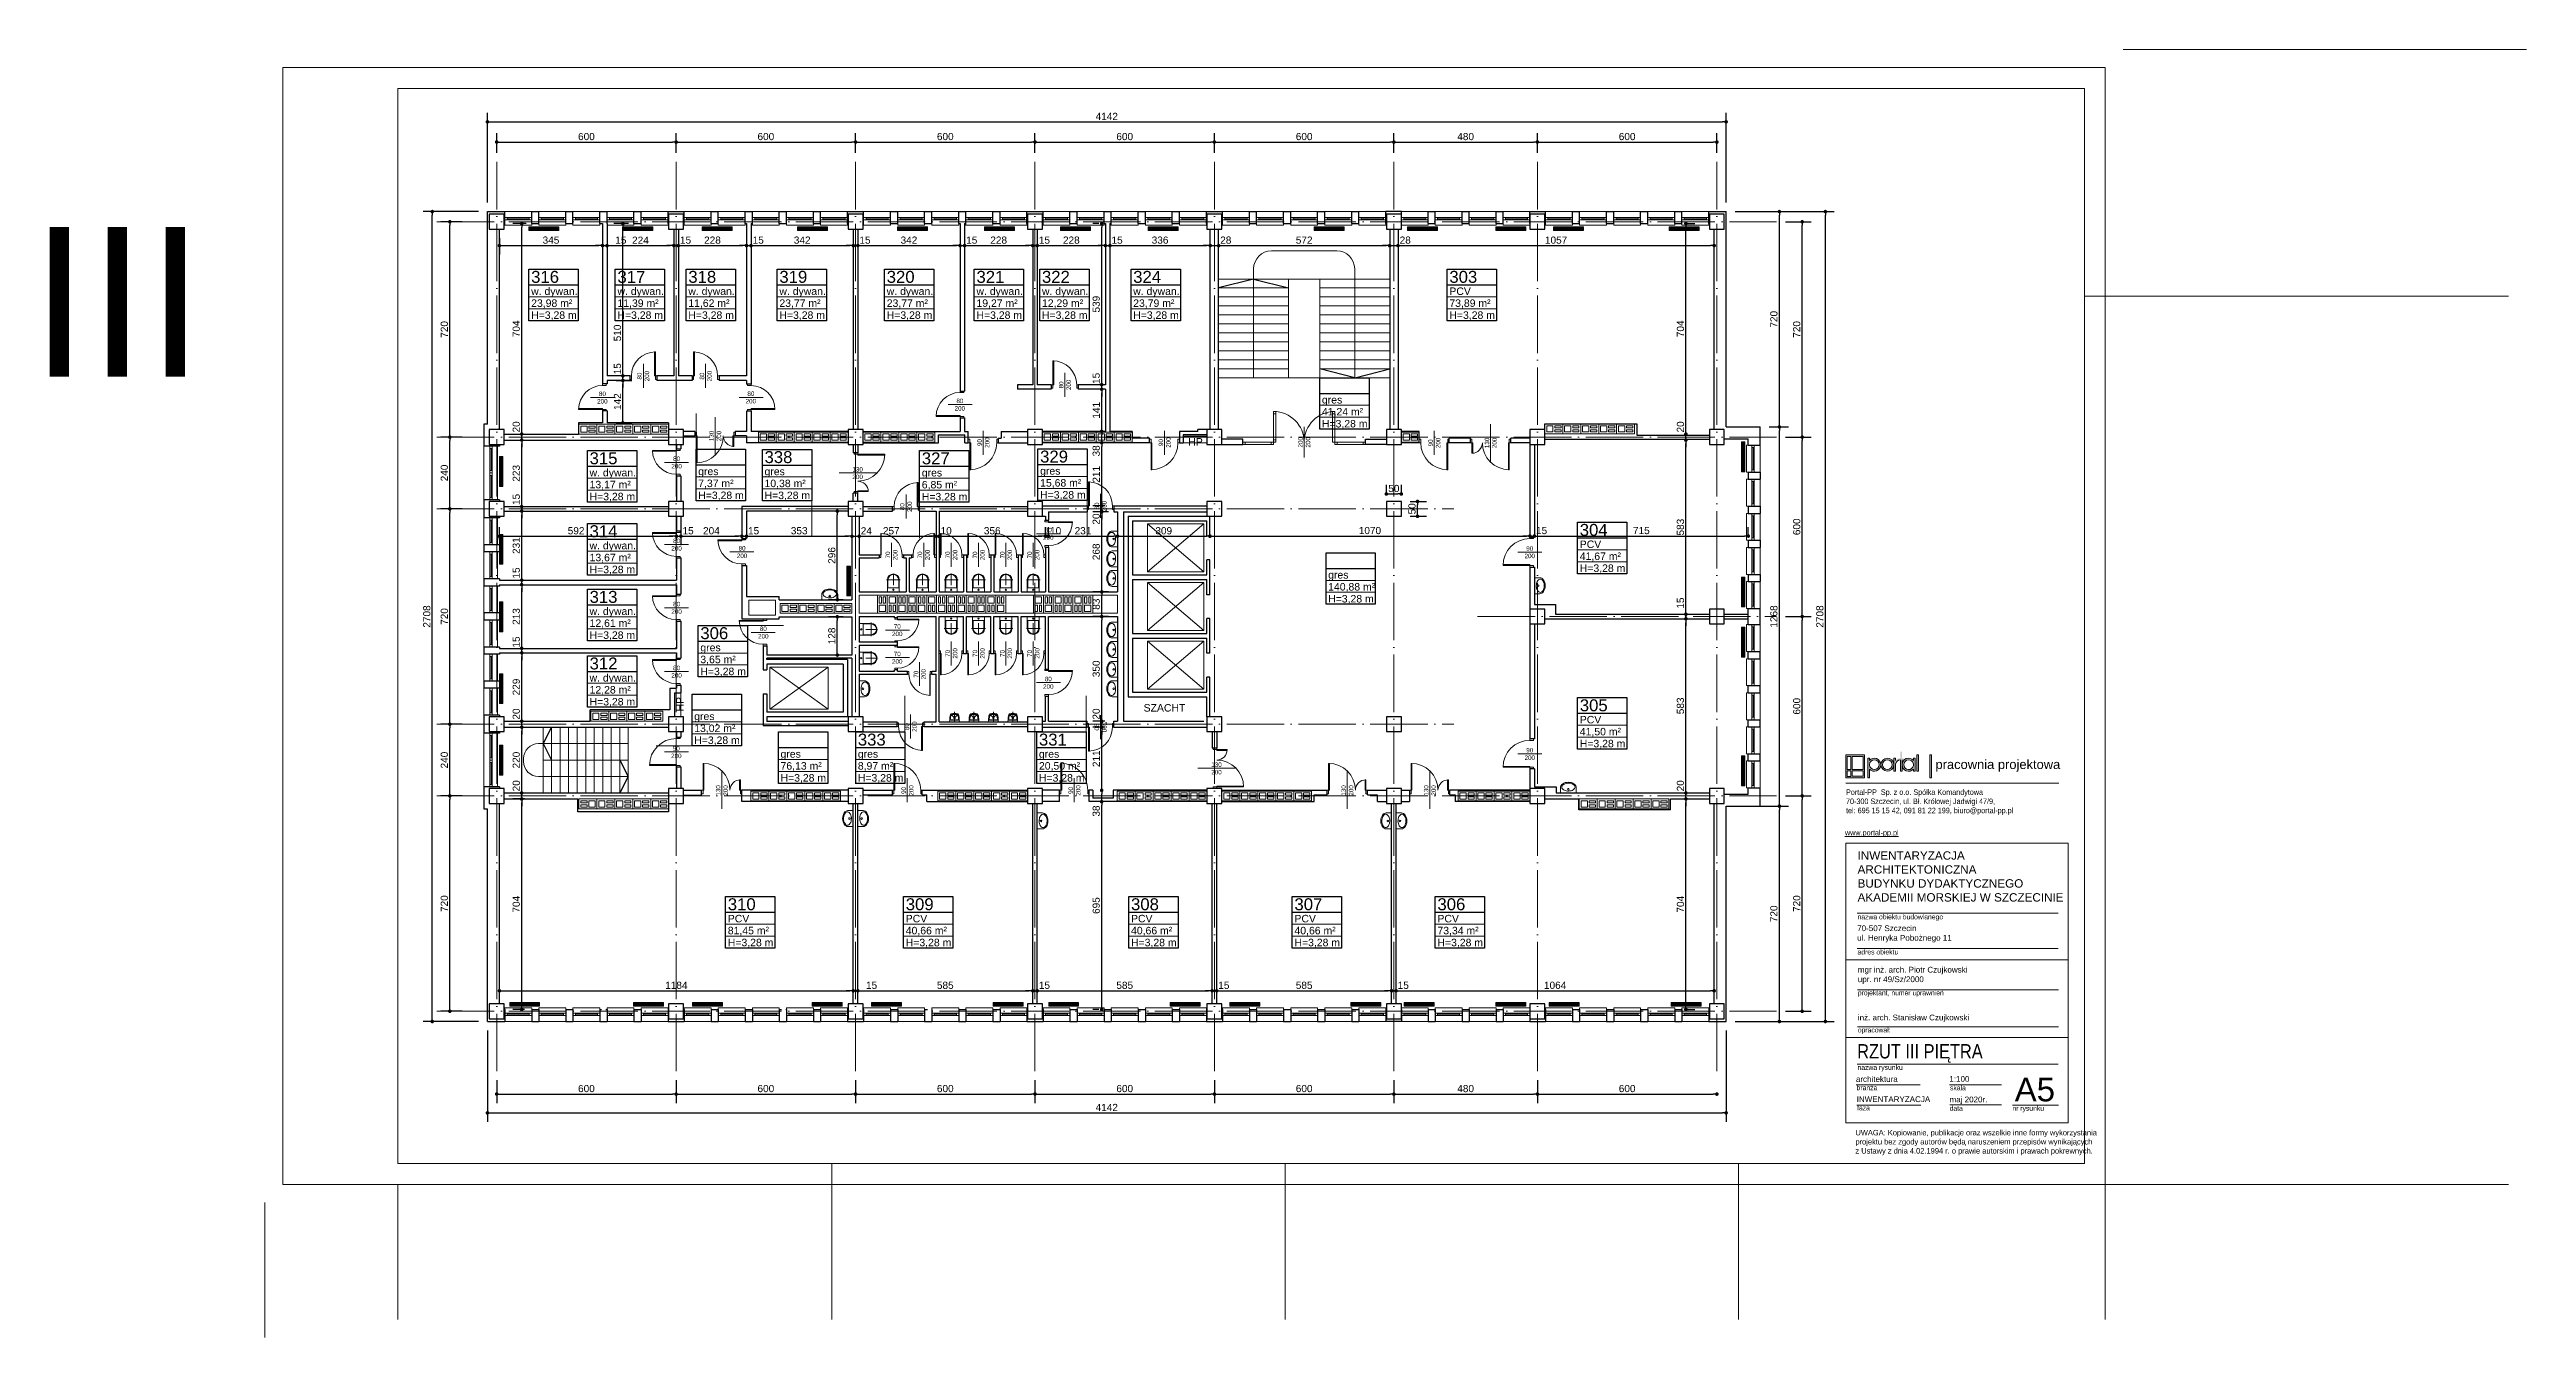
# Model space of a CAD drawing. Header units: millimetres. Extents: x 54 to 8480, y -22812 to 17434.
# Drawn here: x 137 to 8420, y -372 to 3934 of the extents above; entities that cross this region are included whole.
import ezdxf

# ---------------------------------------------------------------- set-up
doc = ezdxf.new("R2010")
doc.units = ezdxf.units.MM
doc.linetypes.add('ACAD_ISO04W100', pattern=[30, 24, -3, 0, -3])
doc.linetypes.add('HIDDEN', pattern=[9.525, 6.35, -3.175])
for name, color, linetype, lineweight in [('000_armatura', 7, 'Continuous', 0), ('osie', 132, 'ACAD_ISO04W100', 0), ('PLATFORMA', 7, 'Continuous', 0), ('STOLARKA', 97, 'Continuous', 0), ('tabelki', 151, 'Continuous', 0), ('wymiary', 150, 'Continuous', 0)]:
    doc.layers.add(name, color=color, linetype=linetype, lineweight=lineweight)
doc.layers.add('grzejniki', color=104, linetype='Continuous')
doc.layers.add('TABELKI PO UWAGACH', color=5, linetype='Continuous')
doc.styles.add('arial narrow', font='ARIALN.TTF', dxfattribs={"height": 15})
doc.styles.get("Standard").update_dxf_attribs({"font": 'arial.ttf'})
doc.dimstyles.new('ISO-25', dxfattribs={"dimtxt": 24, "dimasz": 12, "dimexe": 30, "dimexo": 30, "dimgap": 6, "dimtad": 1, "dimdec": 0, "dimtxsty": 'Standard', "dimblk": 'DOT', "dimcen": 2.5, "dimadec": 0, "dimazin": 0, "dimtfac": 1, "dimtdec": 0, "dimtmove": 0, "dimatfit": 3, "dimldrblk": 'DOT', "dimfxl": 1, "dimarcsym": 0})

msp = doc.modelspace()

# ---------------------------------------------------------------- texts
at = {"lineweight": 30, "insert": (72.9, 3340.9), "char_height": 500, "width": 798.781, "attachment_point": 1}
msp.add_mtext('{\\C252;III}', dxfattribs=at)
at = {"layer": 'STOLARKA', "linetype": 'Continuous', "lineweight": 0}
for s, p in [('200', (2215.8, 1565.2)), ('90', (2221.5, 1590.2))]:
    msp.add_text(s, height=15, dxfattribs=at).set_placement(p)
at = {"layer": 'STOLARKA', "lineweight": 0, "char_height": 15, "width": 74.399, "rotation": 90}
for s, insert, attachment_point in [('\\pxqc;80\\P200', (2142.7, 2805.5), 7), ('\\pxqc;80\\P200', (2311.5, 2805.5), 1), ('\\pxqc;130\\P200', (2343.3, 2605), 1), ('\\pxqc;90\\P200', (3240, 2657.5), 3), ('\\pxqc;90\\P200', (3846, 2657.5), 3), ('\\pxqc;90\\P200', (4748, 2582), 1), ('\\pxqc;130\\P200', (4936.5, 2582), 1), ('\\pxqc;80\\P200', (3021.2, 2368.7), 7), ('\\pxqc;70\\P200', (3080.4, 2207.3), 7), ('\\pxqc;70\\P200', (3132.8, 1952.7), 3), ('\\pxqc;70\\P200', (3224.3, 1952.7), 3), ('\\pxqc;70\\P200', (3315.8, 1952.7), 3), ('\\pxqc;70\\P200', (3407.3, 1952.7), 3), ('\\pxqc;70\\P200', (3027.3, 1808.7), 1), ('\\pxqc;80\\P200', (2997, 1633.3), 1), ('\\pxqc;130\\P200', (2365.5, 1420), 1), ('\\pxqc;130\\P200', (4457, 1420), 1), ('\\pxqc;130\\P200', (4733, 1420), 1)]:
    msp.add_mtext(s, dxfattribs=dict(at, insert=insert, attachment_point=attachment_point))
at = {"layer": 'STOLARKA', "lineweight": 0, "char_height": 15, "width": 74.399}
for s, insert, attachment_point in [('\\pxqc;80\\P200', (1948.8, 2790.8), 1), ('\\pxqc;80\\P200', (2445.3, 2751.1), 7), ('\\pxqc;80\\P200', (3144.3, 2767.3), 1), ('\\pxqc;80\\P200', (2271.3, 2573.8), 3), ('\\pxqc;130\\P200', (2802.3, 2538.3), 1), ('\\pxqc;80\\P200', (2271.3, 2299.3), 3), ('\\pxqc;80\\P200', (2490.3, 2274.3), 3), ('\\pxqc;90\\P200', (5049.8, 2273.8), 1), ('\\pxqc;80\\P200', (2271.3, 2087.8), 3), ('\\pxqc;80\\P200', (2561.3, 2005.3), 3), ('\\pxqc;70\\P200', (2934.8, 2013.2), 1), ('\\pxqc;70\\P200', (2934.8, 1921.1), 1), ('\\pxqc;80\\P200', (2271.3, 1874.3), 3), ('\\pxqc;90\\P200', (5049.8, 1599.3), 1), ('\\pxqc;130\\P200', (4002.3, 1550.8), 1)]:
    msp.add_mtext(s, dxfattribs=dict(at, insert=insert, attachment_point=attachment_point))
at = {"layer": 'tabelki', "color": 5, "linetype": 'Continuous', "lineweight": 0, "attachment_point": 1}
for s, insert, char_height, width in [('\\pxql;316', (1747.8, 3194.4), 40, 47.056), ('\\pxql;317', (2036.4, 3194.4), 40, 47.056), ('\\pxql;318', (2273.4, 3194.4), 40, 47.056), ('\\pxql;319', (2577.9, 3194.4), 40, 47.056), ('\\pxql;320', (2936.8, 3194.4), 40, 47.056), ('\\pxql;321', (3236.9, 3194.4), 40, 47.056), ('\\pxql;322', (3455.9, 3194.4), 40, 47.056), ('\\pxql;324', (3761, 3194.4), 40, 47.056), ('\\pxql;303', (4818.2, 3194.4), 40, 47.056), ('\\pxql;w. dywan.', (1747.8, 3139), 25, 194.396), ('\\pxql;23,98 m²', (1747.8, 3099), 25, 160.906), ('\\pxql;w. dywan.', (2036.4, 3139), 25, 194.396), ('\\pxql;11,39 m²', (2036.4, 3099), 25, 160.906), ('\\pxql;w. dywan.', (2273.4, 3139), 25, 194.396), ('\\pxql;11,62 m²', (2273.4, 3099), 25, 160.906), ('\\pxql;w. dywan.', (2577.9, 3139), 25, 194.396), ('\\pxql;23,77 m²', (2577.9, 3099), 25, 160.906), ('\\pxql;w. dywan.', (2936.8, 3139), 25, 194.396), ('\\pxql;23,77 m²', (2936.8, 3099), 25, 160.906), ('\\pxql;w. dywan.', (3236.9, 3139), 25, 194.396), ('\\pxql;19,27 m²', (3236.9, 3099), 25, 160.906), ('\\pxql;w. dywan.', (3455.9, 3139), 25, 194.396), ('\\pxql;12,29 m²', (3455.9, 3099), 25, 160.906), ('\\pxql;w. dywan.', (3761, 3139), 25, 194.396), ('\\pxql;23,79 m²', (3761, 3099), 25, 160.906), ('\\pxql;73,89 m²', (4818.2, 3099), 25, 160.906), ('\\pxql;PCV', (4818.2, 3139), 25, 194.396), ('\\pxql;H=3,28 m', (1747.8, 3059), 25, 182.523), ('\\pxql;H=3,28 m', (2036.4, 3059), 25, 182.523), ('\\pxql;H=3,28 m', (2273.4, 3059), 25, 182.523), ('\\pxql;H=3,28 m', (2577.9, 3059), 25, 182.523), ('\\pxql;H=3,28 m', (2936.8, 3059), 25, 182.523), ('\\pxql;H=3,28 m', (3236.9, 3059), 25, 182.523), ('\\pxql;H=3,28 m', (3455.9, 3059), 25, 182.523), ('\\pxql;H=3,28 m', (3761, 3059), 25, 182.523), ('\\pxql;H=3,28 m', (4818.2, 3059), 25, 182.523), ('\\pxql;41,24 m²', (4392.1, 2735.9), 25, 160.906), ('\\pxql;gres', (4392.1, 2775.9), 25, 194.396), ('\\pxql;H=3,28 m', (4392.1, 2695.9), 25, 182.523), ('\\pxql;315', (1943.2, 2587.9), 40, 47.056), ('\\pxql;338', (2528.2, 2591.8), 40, 47.056), ('\\pxql;327', (3054.1, 2587.5), 40, 47.056), ('\\pxql;329', (3449.7, 2593.5), 40, 47.056), ('\\pxql;{\\C1;HP}', (3945.2, 2635.5), 25, 194.396), ('\\pxql;w. dywan.', (1943.2, 2532.4), 25, 194.396), ('\\pxql;13,17 m²', (1943.2, 2492.4), 25, 160.906), ('\\pxql;gres', (2306.4, 2536.5), 25, 194.396), ('\\pxql;7,37 m²', (2306.4, 2496.5), 25, 160.906), ('\\pxql;gres', (2528.2, 2536.3), 25, 194.396), ('\\pxql;10,38 m²', (2528.2, 2496.3), 25, 160.906), ('\\pxql;gres', (3054.1, 2532), 25, 194.396), ('\\pxql;6,85 m²', (3054.1, 2492), 25, 160.906), ('\\pxql;gres', (3449.7, 2538.1), 25, 194.396), ('\\pxql;15,68 m²', (3449.7, 2498.1), 25, 160.906), ('\\pxql;H=3,28 m', (1943.2, 2452.4), 25, 182.523), ('\\pxql;H=3,28 m', (2306.4, 2456.5), 25, 182.523), ('\\pxql;H=3,28 m', (2528.2, 2456.3), 25, 182.523), ('\\pxql;H=3,28 m', (3054.1, 2452), 25, 182.523), ('\\pxql;H=3,28 m', (3449.7, 2458.1), 25, 182.523), ('\\pxql;314', (1943.2, 2343.9), 40, 47.056), ('\\pxql;304', (5254.2, 2348.3), 40, 47.056), ('\\pxql;w. dywan.', (1943.2, 2288.5), 25, 194.396), ('\\pxql;13,67 m²', (1943.2, 2248.5), 25, 160.906), ('\\pxql;41,67 m²', (5254.2, 2252.8), 25, 160.906), ('\\pxql;PCV', (5254.2, 2292.8), 25, 194.396), ('\\pxql;H=3,28 m', (1943.2, 2208.5), 25, 182.523), ('\\pxql;gres', (4412.9, 2190.6), 25, 194.396), ('\\pxql;H=3,28 m', (5254.2, 2212.8), 25, 182.523), ('\\pxql;313', (1943.2, 2124.4), 40, 47.056), ('\\pxql;140,88 m²', (4412.9, 2150.6), 25, 160.906), ('\\pxql;H=3,28 m', (4412.9, 2110.6), 25, 182.523), ('\\pxql;w. dywan.', (1943.2, 2069), 25, 194.396), ('\\pxql;12,61 m²', (1943.2, 2029), 25, 160.906), ('\\pxql;H=3,28 m', (1943.2, 1989), 25, 182.523), ('\\pxql;306', (2313.6, 2003.1), 40, 47.056), ('\\pxql;3,65 m²', (2313.6, 1907.6), 25, 160.906), ('\\pxql;gres', (2313.6, 1947.6), 25, 194.396), ('\\pxql;w. dywan.', (1943.2, 1846.3), 25, 194.396), ('\\pxql;312', (1943.2, 1901.7), 40, 47.056), ('\\pxql;H=3,28 m', (2313.6, 1867.6), 25, 182.523), ('\\pxql;12,28 m²', (1943.2, 1806.3), 25, 160.906), ('\\pxql;H=3,28 m', (1943.2, 1766.3), 25, 182.523), ('\\pxqc;SZACHT', (3842.1, 1745.9), 25, 47.056), ('\\pxql;305', (5254.3, 1761.8), 40, 47.056), ('\\pxql;gres', (2293.1, 1717.6), 25, 194.396), ('\\pxql;13,02 m²', (2293.1, 1677.6), 25, 160.906), ('\\pxql;41,50 m²', (5254.3, 1666.4), 25, 160.906), ('\\pxql;PCV', (5254.3, 1706.4), 25, 194.396), ('\\pxql;H=3,28 m', (2293.1, 1637.6), 25, 182.523), ('\\pxql;gres', (2581.7, 1591.8), 25, 194.396), ('\\pxql;gres', (2840.2, 1591.8), 25, 194.396), ('\\pxql;333', (2840.2, 1647.2), 40, 47.056), ('\\pxql;gres', (3445.8, 1591.8), 25, 194.396), ('\\pxql;331', (3445.8, 1647.2), 40, 47.056), ('\\pxql;H=3,28 m', (5254.3, 1626.4), 25, 182.523), ('\\pxql;76,13 m²', (2581.7, 1551.8), 25, 160.906), ('\\pxql;H=3,28 m', (2581.7, 1511.8), 25, 182.523), ('\\pxql;8,97 m²', (2840.2, 1551.8), 25, 160.906), ('\\pxql;H=3,28 m', (2840.2, 1511.8), 25, 182.523), ('\\pxql;20,50 m²', (3445.8, 1551.8), 25, 160.906), ('\\pxql;H=3,28 m', (3445.8, 1511.8), 25, 182.523), ('\\pxql;310', (2405.4, 1096.6), 40, 47.056), ('\\pxql;309', (3000.4, 1096.6), 40, 47.056), ('\\pxql;308', (3753.7, 1096.6), 40, 47.056), ('\\pxql;307', (4300.2, 1096.6), 40, 47.056), ('\\pxql;306', (4778.3, 1096.6), 40, 47.056), ('\\pxql;81,45 m²', (2405.4, 1001.2), 25, 160.906), ('\\pxql;PCV', (2405.4, 1041.2), 25, 194.396), ('\\pxql;40,66 m²', (3000.4, 1001.2), 25, 160.906), ('\\pxql;PCV', (3000.4, 1041.2), 25, 194.396), ('\\pxql;40,66 m²', (3753.7, 1001.2), 25, 160.906), ('\\pxql;PCV', (3753.7, 1041.2), 25, 194.396), ('\\pxql;40,66 m²', (4300.2, 1001.2), 25, 160.906), ('\\pxql;PCV', (4300.2, 1041.2), 25, 194.396), ('\\pxql;73,34 m²', (4778.3, 1001.2), 25, 160.906), ('\\pxql;PCV', (4778.3, 1041.2), 25, 194.396), ('\\pxql;H=3,28 m', (2405.4, 961.2), 25, 182.523), ('\\pxql;H=3,28 m', (3000.4, 961.2), 25, 182.523), ('\\pxql;H=3,28 m', (3753.7, 961.2), 25, 182.523), ('\\pxql;H=3,28 m', (4300.2, 961.2), 25, 182.523), ('\\pxql;H=3,28 m', (4778.3, 961.2), 25, 182.523)]:
    msp.add_mtext(s, dxfattribs=dict(at, insert=insert, char_height=char_height, width=width))
at = {"layer": 'tabelki', "color": 5, "linetype": 'Continuous', "lineweight": 0, "insert": (2232.8, 1721.3), "char_height": 25, "width": 194.396, "attachment_point": 1, "rotation": 90}
msp.add_mtext('\\pxql;{\\C1;HP}', dxfattribs=at)
at = {"layer": 'tabelki', "color": 7, "lineweight": 0, "ltscale": 100}
for s, insert, char_height, width, attachment_point in [('{\\fArial|b0|i0|c238|p34;\\H2.694x;\\Q0;\\W1;pracownia projektowa}', (6652.3, 1539.6), 11.464, 583.319, 5), ('{\\fArial Narrow|b0|i0|c238|p34;\\H2.105x;RZUT III PIĘTRA}', (6181.9, 546.6), 22.701, 880.897, 7), ('{\\H1.579x;A5}', (6776, 496.4), 49.923, 276.754, 2)]:
    msp.add_mtext(s, dxfattribs=dict(at, insert=insert, char_height=char_height, width=width, attachment_point=attachment_point))
at = {"layer": 'tabelki', "color": 7, "lineweight": 0, "ltscale": 100, "attachment_point": 1, "style": 'arial narrow'}
for s, insert, char_height, width in [('Portal-PP  Sp. z o.o. Spółka Komandytowa \\P70-300 Szczecin, ul. Bł. Królowej Jadwigi 47/9, \\Ptel: 695 15 15 42, 091 81 22 199, biuro@portal-pp.pl', (6144.5, 1460.7), 18.381, 743.265), ('{\\Lwww.portal-pp.pl}', (6141, 1325.2), 18.381, 746.786), ('\\pxi0.043631;{\\fArial|b0|i0|c238|p34;INWENTARYZACJA \\PARCHITEKTONICZNA\\PBUDYNKU DYDAKTYCZNEGO\\PAKADEMII MORSKIEJ W SZCZECINIE}', (6181.9, 1253.6), 28, 849.854), ('{\\fArial|b0|i0|c238|p34;70-507 Szczecin \\Pul. Henryka Pobożnego 11}', (6181.9, 1006), 19.202, 672.271), ('nazwa obiektu budowlanego', (6183, 1042.7), 16.543, 671.18), ('adres obiektu', (6183, 925.3), 16.543, 671.18), ('{\\fArial|b0|i0|c0|p34;mgr inż. arch. Piotr Czujkowski \\Pupr. nr 49/Sz/2000}', (6184, 867.4), 19.202, 671.164), ('projektant, numer uprawnień', (6184, 788.7), 16.543, 671.18), ('opracował:', (6184, 664.6), 16.54, 671.18), ('{\\fArial|b0|i0|c0|p34;inż. arch. \\fArial|b0|i0|c238|p34;Stanisław\\fArial|b0|i0|c0|p34; Czujkowski }', (6184, 707.6), 19.202, 671.164), ('{\\fArial|b0|i0|c0|p34;architektura}', (6177.5, 501.6), 19.202, 193.796), ('nazwa rysunku', (6183, 539.3), 16.543, 671.18), ('{\\fArial|b0|i0|c0|p34;1:100}', (6490.1, 502.2), 19.202, 193.796), ('branża', (6179.9, 471.3), 16.54, 193.796), ('{\\fArial|b0|i0|c238|p34;INWENTARYZACJA}', (6180.2, 434.3), 19.202, 193.796), ('{\\fArial|b0|i0|c238|p34;maj\\fArial|b0|i0|c0|p34; 20\\fArial|b0|i0|c238|p34;20\\fArial|b0|i0|c0|p34;r.}', (6490.6, 433.5), 19.202, 348.144), ('{\\fArial Narrow|b0|i0|c238|p34;skala}', (6492.4, 471), 16.543, 95.837), ('faza', (6181.5, 404), 16.54, 193.796), ('{\\fArial Narrow|b0|i0|c238|p34;data}', (6490.9, 402.5), 16.543, 205.795), ('nr rysunku', (6700.9, 402.5), 16.54, 205.795)]:
    msp.add_mtext(s, dxfattribs=dict(at, insert=insert, char_height=char_height, width=width))
at = {"layer": 'tabelki', "color": 7, "lineweight": 0, "insert": (6176, 322.1), "char_height": 18.2419, "width": 699.066, "attachment_point": 1, "style": 'arial narrow'}
msp.add_mtext('UWAGA: Kopiowanie, publikacje oraz wszelkie inne formy wykorzystania projektu bez zgody autorów będą naruszeniem przepisów wynikających \\Pz Ustawy z dnia 4.02.1994 r. o prawie autorskim i prawach pokrewnych{\\fArial|b0|i0|c238|p34;.}', dxfattribs=at)

# ---------------------------------------------------------------- blocks, each defined once
blk = doc.blocks.new('A$C13771EA7')
at = {"color": 132, "linetype": 'ACAD_ISO04W100', "lineweight": 0, "ltscale": 8}
for p, q in [((31, -2874), (31, 166)), ((631, -2874), (631, 166)), ((1231, -2874), (1231, 166)), ((1831, -2874), (1831, 166)), ((2431, -2874), (2431, 166)), ((3031, -2874), (3031, 166)), ((3511, -2874), (3511, 166)), ((4111, -2874), (4111, 166)), ((-169, -34), (4311, -34)), ((-169, -754), (4311, -754)), ((-169, -994), (3231, -994)), ((3311, -1354), (4311, -1354)), ((-169, -1714), (3231, -1714)), ((-169, -1954), (4311, -1954)), ((-169, -2674), (4311, -2674))]:
    blk.add_line(p, q, dxfattribs=at)
blk = doc.blocks.new('A$C4DC22848')
at = {"layer": 'STOLARKA', "lineweight": 0}
for p, q in [((0, 0), (90, 0)), ((0, -40), (0, -46)), ((0, -46), (90, -46)), ((8, -24), (82, -24)), ((90, -46), (90, -40))]:
    blk.add_line(p, q, dxfattribs=at)
for points in [[(0, -20), (90, -20), (90, -28), (0, -28)], [(0, -28), (8, -28), (8, -20), (0, -20)], [(82, -28), (90, -28), (90, -20), (82, -20)]]:
    blk.add_lwpolyline(points, close=True, dxfattribs=at)
blk = doc.blocks.new('A$C2F3E3BB6')
at = {"layer": 'STOLARKA', "lineweight": 0}
for p, q in [((0, 40), (180, 40)), ((0, 0), (0, -6)), ((8, 16), (82, 16)), ((98, 16), (172, 16)), ((180, -6), (180, 0)), ((0, -6), (180, -6))]:
    blk.add_line(p, q, dxfattribs=at)
for points in [[(0, 20), (180, 20), (180, 12), (0, 12)], [(0, 12), (8, 12), (8, 20), (0, 20)], [(82, 12), (90, 12), (90, 20), (82, 20)], [(98, 12), (90, 12), (90, 20), (98, 20)], [(172, 12), (180, 12), (180, 20), (172, 20)]]:
    blk.add_lwpolyline(points, close=True, dxfattribs=at)
blk = doc.blocks.new('A$C20DA20AD')
at = {"layer": 'STOLARKA', "lineweight": 0}
blk.add_line((45, -40), (45, 40), dxfattribs=at)
for points in [[(0, -12), (5, -12), (5, 0), (0, 0)], [(5, 0), (8, 0), (8, 80), (5, 80)], [(85, -12), (90, -12), (90, 0), (85, 0)]]:
    blk.add_lwpolyline(points, close=True, dxfattribs=at)
blk.add_arc((5, 0), 80, 0, 90, dxfattribs=at)
at = {"layer": 'STOLARKA', "lineweight": 0, "insert": (25.4, -37.7), "char_height": 15, "width": 74.399, "attachment_point": 1, "rotation": 90}
blk.add_mtext('\\pxqc;80\\P200', dxfattribs=at)
blk = doc.blocks.new('A$C72E16341')
at = {"layer": 'STOLARKA', "lineweight": 0}
blk.add_line((40.8, -40), (40.8, 40), dxfattribs=at)
for points in [[(0, -9), (5, -9), (5, 0), (0, 0)], [(5, 0), (7, 0), (7, 71.5), (5, 71.5)], [(76.5, -9), (81.5, -9), (81.5, 0), (76.5, 0)]]:
    blk.add_lwpolyline(points, close=True, dxfattribs=at)
blk.add_arc((5, 0), 71.5, 0, 90, dxfattribs=at)
at = {"layer": 'STOLARKA', "lineweight": 0, "insert": (21.2, -37.7), "char_height": 15, "width": 74.399, "attachment_point": 1, "rotation": 90}
blk.add_mtext('\\pxqc;70\\P200', dxfattribs=at)
blk = doc.blocks.new('A$C4A7D7A23')
at = {"layer": 'STOLARKA', "lineweight": 0}
blk.add_line((-67.5, 62.5), (-67.5, -62.5), dxfattribs=at)
for points in [[(-130, 12), (-135, 12), (-135, 0), (-130, 0)], [(-127, 0), (-130, 0), (-130, -35), (-127, -35)], [(-5, 0), (-8, 0), (-8, -90), (-5, -90)], [(0, 12), (-5, 12), (-5, 0), (0, 0)]]:
    blk.add_lwpolyline(points, close=True, dxfattribs=at)
for centre, radius, start, end in [((-130, 0), 35, 270, 0), ((-5, 0), 90, 180, 270)]:
    blk.add_arc(centre, radius, start, end, dxfattribs=at)
blk = doc.blocks.new('A$C326D3F87')
at = {"layer": 'STOLARKA', "lineweight": 0}
blk.add_line((50, -40), (50, 40), dxfattribs=at)
for points in [[(5, 0), (8, 0), (8, 90), (5, 90)], [(0, -12), (5, -12), (5, 0), (0, 0)], [(95, -12), (100, -12), (100, 0), (95, 0)]]:
    blk.add_lwpolyline(points, close=True, dxfattribs=at)
blk.add_arc((5, 0), 90, 0, 90, dxfattribs=at)
at = {"layer": 'STOLARKA', "lineweight": 0, "insert": (30.4, -37.7), "char_height": 15, "width": 74.399, "attachment_point": 1, "rotation": 90}
blk.add_mtext('\\pxqc;90\\P200', dxfattribs=at)
blk = doc.blocks.new('A$C540E3C36')
at = {"layer": 'STOLARKA', "lineweight": 0}
blk.add_line((275, -93.2), (275, 9.2), dxfattribs=at)
for points in [[(172.5, -42), (172.5, 60.5), (180.5, 60.5), (180.5, -42)], [(377.5, -42), (377.5, 60.5), (369.5, 60.5), (369.5, -42)], [(70, -50), (172.5, -50), (172.5, -42), (70, -42)], [(164.5, -50), (172.5, -50), (172.5, -42), (164.5, -42)], [(172.5, -42), (180.5, -42), (180.5, -34), (172.5, -34)], [(480, -50), (377.5, -50), (377.5, -42), (480, -42)], [(385.5, -50), (377.5, -50), (377.5, -42), (385.5, -42)]]:
    blk.add_lwpolyline(points, close=True, dxfattribs=at)
at = {"layer": 'STOLARKA', "color": 7, "lineweight": 0}
for points in [[(172.5, 60.5), (180.5, 60.5), (180.5, 52.5), (172.5, 52.5)], [(377.5, 60.5), (369.5, 60.5), (369.5, 52.5), (377.5, 52.5)], [(70, -50), (78, -50), (78, -42), (70, -42)], [(480, -50), (472, -50), (472, -42), (480, -42)]]:
    blk.add_lwpolyline(points, close=True, dxfattribs=at)
at = {"layer": 'STOLARKA', "lineweight": 0}
for centre, start, end in [((172.5, -42), 0, 90), ((377.5, -42), 90, 180)]:
    blk.add_arc(centre, 102.5, start, end, dxfattribs=at)
at = {"layer": 'STOLARKA', "lineweight": 0, "insert": (255.4, -79.7), "char_height": 15, "width": 74.399, "attachment_point": 1, "rotation": 90}
blk.add_mtext('\\pxqc;200\\P200', dxfattribs=at)
blk = doc.blocks.new('A$C1D836454')
at = {"color": 82, "lineweight": 0}
for points in [[(0, -16.5), (60, -16.5), (60, 16.5), (0, 16.5)], [(6, -10.5), (27, -10.5), (27, 10.5), (6, 10.5)], [(33, 3), (54, 3), (54, 10.5), (33, 10.5)], [(33, -3), (54, -3), (54, -10.5), (33, -10.5)]]:
    blk.add_lwpolyline(points, close=True, dxfattribs=at)
blk = doc.blocks.new('_Dot')
at = {"color": 0, "linetype": 'ByBlock', "lineweight": -2}
blk.add_line((-0.5, 0), (-1, 0), dxfattribs=at)
at = {"color": 0, "linetype": 'ByBlock', "lineweight": 0, "const_width": 0.5}
blk.add_lwpolyline([(-0.25, 0, 1), (0.25, 0, 1)], format="xyb", close=True, dxfattribs=at)
blk = doc.blocks.new('*D116')
at = {"layer": 'Defpoints', "color": 0, "linetype": 'Continuous', "lineweight": 0}
for p in [(2232.6, 3625.2), (1632.6, 3558.7), (2232.6, 3558.7)]:
    blk.add_point(p, dxfattribs=at)
at = {"layer": 'wymiary', "color": 0, "linetype": 'Continuous', "lineweight": -2}
for p, q in [((1632.6, 3588.7), (1632.6, 3655.2)), ((2232.6, 3588.7), (2232.6, 3655.2)), ((1644.6, 3625.2), (2220.6, 3625.2))]:
    blk.add_line(p, q, dxfattribs=at)
at = {"layer": 'wymiary', "color": 0, "linetype": 'Continuous', "lineweight": -2, "xscale": 12, "yscale": 12, "zscale": 12, "rotation": 180}
blk.add_blockref('_Dot', (1632.6, 3625.2), dxfattribs=at)
at = {"layer": 'wymiary', "color": 0, "linetype": 'Continuous', "lineweight": -2, "xscale": 12, "yscale": 12, "zscale": 12}
blk.add_blockref('_Dot', (2232.6, 3625.2), dxfattribs=at)
at = {"layer": 'wymiary', "color": 0, "linetype": 'Continuous', "lineweight": 0, "insert": (1932.6, 3643.4), "char_height": 24, "attachment_point": 5}
blk.add_mtext('600', dxfattribs=at)
blk = doc.blocks.new('*D117')
at = {"layer": 'Defpoints', "color": 0, "linetype": 'Continuous', "lineweight": 0}
for p in [(2832.6, 3625.2), (2232.6, 3558.7), (2832.6, 3558.7)]:
    blk.add_point(p, dxfattribs=at)
at = {"layer": 'wymiary', "color": 0, "linetype": 'Continuous', "lineweight": -2}
for p, q in [((2232.6, 3588.7), (2232.6, 3655.2)), ((2832.6, 3588.7), (2832.6, 3655.2)), ((2244.6, 3625.2), (2820.6, 3625.2))]:
    blk.add_line(p, q, dxfattribs=at)
at = {"layer": 'wymiary', "color": 0, "linetype": 'Continuous', "lineweight": -2, "xscale": 12, "yscale": 12, "zscale": 12, "rotation": 180}
blk.add_blockref('_Dot', (2232.6, 3625.2), dxfattribs=at)
at = {"layer": 'wymiary', "color": 0, "linetype": 'Continuous', "lineweight": -2, "xscale": 12, "yscale": 12, "zscale": 12}
blk.add_blockref('_Dot', (2832.6, 3625.2), dxfattribs=at)
at = {"layer": 'wymiary', "color": 0, "linetype": 'Continuous', "lineweight": 0, "insert": (2532.6, 3643.4), "char_height": 24, "attachment_point": 5}
blk.add_mtext('600', dxfattribs=at)
blk = doc.blocks.new('*D118')
at = {"layer": 'Defpoints', "color": 0, "linetype": 'Continuous', "lineweight": 0}
for p in [(3432.6, 3625.2), (2832.6, 3558.7), (3432.6, 3558.7)]:
    blk.add_point(p, dxfattribs=at)
at = {"layer": 'wymiary', "color": 0, "linetype": 'Continuous', "lineweight": -2}
for p, q in [((2832.6, 3588.7), (2832.6, 3655.2)), ((3432.6, 3588.7), (3432.6, 3655.2)), ((2844.6, 3625.2), (3420.6, 3625.2))]:
    blk.add_line(p, q, dxfattribs=at)
at = {"layer": 'wymiary', "color": 0, "linetype": 'Continuous', "lineweight": -2, "xscale": 12, "yscale": 12, "zscale": 12, "rotation": 180}
blk.add_blockref('_Dot', (2832.6, 3625.2), dxfattribs=at)
at = {"layer": 'wymiary', "color": 0, "linetype": 'Continuous', "lineweight": -2, "xscale": 12, "yscale": 12, "zscale": 12}
blk.add_blockref('_Dot', (3432.6, 3625.2), dxfattribs=at)
at = {"layer": 'wymiary', "color": 0, "linetype": 'Continuous', "lineweight": 0, "insert": (3132.6, 3643.4), "char_height": 24, "attachment_point": 5}
blk.add_mtext('600', dxfattribs=at)
blk = doc.blocks.new('*D119')
at = {"layer": 'Defpoints', "color": 0, "linetype": 'Continuous', "lineweight": 0}
for p in [(4032.6, 3625.2), (3432.6, 3558.7), (4032.6, 3558.7)]:
    blk.add_point(p, dxfattribs=at)
at = {"layer": 'wymiary', "color": 0, "linetype": 'Continuous', "lineweight": -2}
for p, q in [((3432.6, 3588.7), (3432.6, 3655.2)), ((4032.6, 3588.7), (4032.6, 3655.2)), ((3444.6, 3625.2), (4020.6, 3625.2))]:
    blk.add_line(p, q, dxfattribs=at)
at = {"layer": 'wymiary', "color": 0, "linetype": 'Continuous', "lineweight": -2, "xscale": 12, "yscale": 12, "zscale": 12, "rotation": 180}
blk.add_blockref('_Dot', (3432.6, 3625.2), dxfattribs=at)
at = {"layer": 'wymiary', "color": 0, "linetype": 'Continuous', "lineweight": -2, "xscale": 12, "yscale": 12, "zscale": 12}
blk.add_blockref('_Dot', (4032.6, 3625.2), dxfattribs=at)
at = {"layer": 'wymiary', "color": 0, "linetype": 'Continuous', "lineweight": 0, "insert": (3732.6, 3643.4), "char_height": 24, "attachment_point": 5}
blk.add_mtext('600', dxfattribs=at)
blk = doc.blocks.new('*D120')
at = {"layer": 'Defpoints', "color": 0, "linetype": 'Continuous', "lineweight": 0}
for p in [(4632.6, 3625.2), (4032.6, 3558.7), (4632.6, 3558.7)]:
    blk.add_point(p, dxfattribs=at)
at = {"layer": 'wymiary', "color": 0, "linetype": 'Continuous', "lineweight": -2}
for p, q in [((4032.6, 3588.7), (4032.6, 3655.2)), ((4632.6, 3588.7), (4632.6, 3655.2)), ((4044.6, 3625.2), (4620.6, 3625.2))]:
    blk.add_line(p, q, dxfattribs=at)
at = {"layer": 'wymiary', "color": 0, "linetype": 'Continuous', "lineweight": -2, "xscale": 12, "yscale": 12, "zscale": 12, "rotation": 180}
blk.add_blockref('_Dot', (4032.6, 3625.2), dxfattribs=at)
at = {"layer": 'wymiary', "color": 0, "linetype": 'Continuous', "lineweight": -2, "xscale": 12, "yscale": 12, "zscale": 12}
blk.add_blockref('_Dot', (4632.6, 3625.2), dxfattribs=at)
at = {"layer": 'wymiary', "color": 0, "linetype": 'Continuous', "lineweight": 0, "insert": (4332.6, 3643.4), "char_height": 24, "attachment_point": 5}
blk.add_mtext('600', dxfattribs=at)
blk = doc.blocks.new('*D121')
at = {"layer": 'Defpoints', "color": 0, "linetype": 'Continuous', "lineweight": 0}
for p in [(5112.6, 3625.2), (4632.6, 3558.7), (5112.6, 3558.7)]:
    blk.add_point(p, dxfattribs=at)
at = {"layer": 'wymiary', "color": 0, "linetype": 'Continuous', "lineweight": -2}
for p, q in [((4632.6, 3588.7), (4632.6, 3655.2)), ((5112.6, 3588.7), (5112.6, 3655.2)), ((4644.6, 3625.2), (5100.6, 3625.2))]:
    blk.add_line(p, q, dxfattribs=at)
at = {"layer": 'wymiary', "color": 0, "linetype": 'Continuous', "lineweight": -2, "xscale": 12, "yscale": 12, "zscale": 12, "rotation": 180}
blk.add_blockref('_Dot', (4632.6, 3625.2), dxfattribs=at)
at = {"layer": 'wymiary', "color": 0, "linetype": 'Continuous', "lineweight": -2, "xscale": 12, "yscale": 12, "zscale": 12}
blk.add_blockref('_Dot', (5112.6, 3625.2), dxfattribs=at)
at = {"layer": 'wymiary', "color": 0, "linetype": 'Continuous', "lineweight": 0, "insert": (4872.6, 3643.4), "char_height": 24, "attachment_point": 5}
blk.add_mtext('480', dxfattribs=at)
blk = doc.blocks.new('*D122')
at = {"layer": 'Defpoints', "color": 0, "linetype": 'Continuous', "lineweight": 0}
for p in [(5712.6, 3625.2), (5112.6, 3558.7), (5712.6, 3558.7)]:
    blk.add_point(p, dxfattribs=at)
at = {"layer": 'wymiary', "color": 0, "linetype": 'Continuous', "lineweight": -2}
for p, q in [((5112.6, 3588.7), (5112.6, 3655.2)), ((5712.6, 3588.7), (5712.6, 3655.2)), ((5124.6, 3625.2), (5700.6, 3625.2))]:
    blk.add_line(p, q, dxfattribs=at)
at = {"layer": 'wymiary', "color": 0, "linetype": 'Continuous', "lineweight": -2, "xscale": 12, "yscale": 12, "zscale": 12, "rotation": 180}
blk.add_blockref('_Dot', (5112.6, 3625.2), dxfattribs=at)
at = {"layer": 'wymiary', "color": 0, "linetype": 'Continuous', "lineweight": -2, "xscale": 12, "yscale": 12, "zscale": 12}
blk.add_blockref('_Dot', (5712.6, 3625.2), dxfattribs=at)
at = {"layer": 'wymiary', "color": 0, "linetype": 'Continuous', "lineweight": 0, "insert": (5412.6, 3643.4), "char_height": 24, "attachment_point": 5}
blk.add_mtext('600', dxfattribs=at)
blk = doc.blocks.new('*D123')
at = {"layer": 'Defpoints', "color": 0, "linetype": 'Continuous', "lineweight": 0}
for p in [(1475.9, 1438.7), (1547.6, 1438.7), (1547.6, 718.7)]:
    blk.add_point(p, dxfattribs=at)
at = {"layer": 'wymiary', "color": 0, "linetype": 'Continuous', "lineweight": -2}
for p, q in [((1517.6, 1438.7), (1445.9, 1438.7)), ((1475.9, 730.7), (1475.9, 1426.7)), ((1517.6, 718.7), (1445.9, 718.7))]:
    blk.add_line(p, q, dxfattribs=at)
at = {"layer": 'wymiary', "color": 0, "linetype": 'Continuous', "lineweight": -2, "xscale": 12, "yscale": 12, "zscale": 12}
for p, rotation in [((1475.9, 1438.7), 90), ((1475.9, 718.7), 270)]:
    blk.add_blockref('_Dot', p, dxfattribs=dict(at, rotation=rotation))
at = {"layer": 'wymiary', "color": 0, "linetype": 'Continuous', "lineweight": 0, "insert": (1457.6, 1078.7), "char_height": 24, "attachment_point": 5, "rotation": 90}
blk.add_mtext('720', dxfattribs=at)
blk = doc.blocks.new('*D124')
at = {"layer": 'Defpoints', "color": 0, "linetype": 'Continuous', "lineweight": 0}
for p in [(1475.9, 1678.7), (1547.6, 1678.7), (1547.6, 1438.7)]:
    blk.add_point(p, dxfattribs=at)
at = {"layer": 'wymiary', "color": 0, "linetype": 'Continuous', "lineweight": -2}
for p, q in [((1517.6, 1678.7), (1445.9, 1678.7)), ((1475.9, 1450.7), (1475.9, 1666.7)), ((1517.6, 1438.7), (1445.9, 1438.7))]:
    blk.add_line(p, q, dxfattribs=at)
at = {"layer": 'wymiary', "color": 0, "linetype": 'Continuous', "lineweight": -2, "xscale": 12, "yscale": 12, "zscale": 12}
for p, rotation in [((1475.9, 1678.7), 90), ((1475.9, 1438.7), 270)]:
    blk.add_blockref('_Dot', p, dxfattribs=dict(at, rotation=rotation))
at = {"layer": 'wymiary', "color": 0, "linetype": 'Continuous', "lineweight": 0, "insert": (1457.6, 1558.7), "char_height": 24, "attachment_point": 5, "rotation": 90}
blk.add_mtext('240', dxfattribs=at)
blk = doc.blocks.new('*D125')
at = {"layer": 'Defpoints', "color": 0, "linetype": 'Continuous', "lineweight": 0}
for p in [(1475.9, 2398.7), (1547.6, 2398.7), (1547.6, 1678.7)]:
    blk.add_point(p, dxfattribs=at)
at = {"layer": 'wymiary', "color": 0, "linetype": 'Continuous', "lineweight": -2}
for p, q in [((1517.6, 2398.7), (1445.9, 2398.7)), ((1475.9, 1690.7), (1475.9, 2386.7)), ((1517.6, 1678.7), (1445.9, 1678.7))]:
    blk.add_line(p, q, dxfattribs=at)
at = {"layer": 'wymiary', "color": 0, "linetype": 'Continuous', "lineweight": -2, "xscale": 12, "yscale": 12, "zscale": 12}
for p, rotation in [((1475.9, 2398.7), 90), ((1475.9, 1678.7), 270)]:
    blk.add_blockref('_Dot', p, dxfattribs=dict(at, rotation=rotation))
at = {"layer": 'wymiary', "color": 0, "linetype": 'Continuous', "lineweight": 0, "insert": (1457.6, 2038.7), "char_height": 24, "attachment_point": 5, "rotation": 90}
blk.add_mtext('720', dxfattribs=at)
blk = doc.blocks.new('*D99')
at = {"layer": 'Defpoints', "color": 0, "linetype": 'Continuous', "lineweight": 0}
for p in [(1475.9, 2638.7), (1547.6, 2638.7), (1547.6, 2398.7)]:
    blk.add_point(p, dxfattribs=at)
at = {"layer": 'wymiary', "color": 0, "linetype": 'Continuous', "lineweight": -2}
for p, q in [((1517.6, 2638.7), (1445.9, 2638.7)), ((1475.9, 2410.7), (1475.9, 2626.7)), ((1517.6, 2398.7), (1445.9, 2398.7))]:
    blk.add_line(p, q, dxfattribs=at)
at = {"layer": 'wymiary', "color": 0, "linetype": 'Continuous', "lineweight": -2, "xscale": 12, "yscale": 12, "zscale": 12}
for p, rotation in [((1475.9, 2638.7), 90), ((1475.9, 2398.7), 270)]:
    blk.add_blockref('_Dot', p, dxfattribs=dict(at, rotation=rotation))
at = {"layer": 'wymiary', "color": 0, "linetype": 'Continuous', "lineweight": 0, "insert": (1457.6, 2518.7), "char_height": 24, "attachment_point": 5, "rotation": 90}
blk.add_mtext('240', dxfattribs=at)
blk = doc.blocks.new('*D100')
at = {"layer": 'Defpoints', "color": 0, "linetype": 'Continuous', "lineweight": 0}
for p in [(1475.9, 3358.7), (1547.6, 3358.7), (1547.6, 2638.7)]:
    blk.add_point(p, dxfattribs=at)
at = {"layer": 'wymiary', "color": 0, "linetype": 'Continuous', "lineweight": -2}
for p, q in [((1517.6, 3358.7), (1445.9, 3358.7)), ((1475.9, 2650.7), (1475.9, 3346.7)), ((1517.6, 2638.7), (1445.9, 2638.7))]:
    blk.add_line(p, q, dxfattribs=at)
at = {"layer": 'wymiary', "color": 0, "linetype": 'Continuous', "lineweight": -2, "xscale": 12, "yscale": 12, "zscale": 12}
for p, rotation in [((1475.9, 3358.7), 90), ((1475.9, 2638.7), 270)]:
    blk.add_blockref('_Dot', p, dxfattribs=dict(at, rotation=rotation))
at = {"layer": 'wymiary', "color": 0, "linetype": 'Continuous', "lineweight": 0, "insert": (1457.6, 2998.7), "char_height": 24, "attachment_point": 5, "rotation": 90}
blk.add_mtext('720', dxfattribs=at)
blk = doc.blocks.new('*D101')
at = {"layer": 'Defpoints', "color": 0, "linetype": 'Continuous', "lineweight": 0}
for p in [(5912.6, 1438.7), (5998, 1438.7), (5912.6, 718.7)]:
    blk.add_point(p, dxfattribs=at)
at = {"layer": 'wymiary', "color": 0, "linetype": 'Continuous', "lineweight": -2}
for p, q in [((5942.6, 1438.7), (6028, 1438.7)), ((5998, 730.7), (5998, 1426.7)), ((5942.6, 718.7), (6028, 718.7))]:
    blk.add_line(p, q, dxfattribs=at)
at = {"layer": 'wymiary', "color": 0, "linetype": 'Continuous', "lineweight": -2, "xscale": 12, "yscale": 12, "zscale": 12}
for p, rotation in [((5998, 1438.7), 90), ((5998, 718.7), 270)]:
    blk.add_blockref('_Dot', p, dxfattribs=dict(at, rotation=rotation))
at = {"layer": 'wymiary', "color": 0, "linetype": 'Continuous', "lineweight": 0, "insert": (5979.7, 1078.7), "char_height": 24, "attachment_point": 5, "rotation": 90}
blk.add_mtext('720', dxfattribs=at)
blk = doc.blocks.new('*D102')
at = {"layer": 'Defpoints', "color": 0, "linetype": 'Continuous', "lineweight": 0}
for p in [(5912.6, 2038.7), (5998, 2038.7), (5912.6, 1438.7)]:
    blk.add_point(p, dxfattribs=at)
at = {"layer": 'wymiary', "color": 0, "linetype": 'Continuous', "lineweight": -2}
for p, q in [((5942.6, 2038.7), (6028, 2038.7)), ((5998, 1450.7), (5998, 2026.7)), ((5942.6, 1438.7), (6028, 1438.7))]:
    blk.add_line(p, q, dxfattribs=at)
at = {"layer": 'wymiary', "color": 0, "linetype": 'Continuous', "lineweight": -2, "xscale": 12, "yscale": 12, "zscale": 12}
for p, rotation in [((5998, 2038.7), 90), ((5998, 1438.7), 270)]:
    blk.add_blockref('_Dot', p, dxfattribs=dict(at, rotation=rotation))
at = {"layer": 'wymiary', "color": 0, "linetype": 'Continuous', "lineweight": 0, "insert": (5979.7, 1738.7), "char_height": 24, "attachment_point": 5, "rotation": 90}
blk.add_mtext('600', dxfattribs=at)
blk = doc.blocks.new('*D103')
at = {"layer": 'Defpoints', "color": 0, "linetype": 'Continuous', "lineweight": 0}
for p in [(5912.6, 2638.7), (5998, 2638.7), (5912.6, 2038.7)]:
    blk.add_point(p, dxfattribs=at)
at = {"layer": 'wymiary', "color": 0, "linetype": 'Continuous', "lineweight": -2}
for p, q in [((5942.6, 2638.7), (6028, 2638.7)), ((5998, 2050.7), (5998, 2626.7)), ((5942.6, 2038.7), (6028, 2038.7))]:
    blk.add_line(p, q, dxfattribs=at)
at = {"layer": 'wymiary', "color": 0, "linetype": 'Continuous', "lineweight": -2, "xscale": 12, "yscale": 12, "zscale": 12}
for p, rotation in [((5998, 2638.7), 90), ((5998, 2038.7), 270)]:
    blk.add_blockref('_Dot', p, dxfattribs=dict(at, rotation=rotation))
at = {"layer": 'wymiary', "color": 0, "linetype": 'Continuous', "lineweight": 0, "insert": (5979.7, 2338.7), "char_height": 24, "attachment_point": 5, "rotation": 90}
blk.add_mtext('600', dxfattribs=at)
blk = doc.blocks.new('*D104')
at = {"layer": 'Defpoints', "color": 0, "linetype": 'Continuous', "lineweight": 0}
for p in [(5912.6, 3358.7), (5998, 3358.7), (5912.6, 2638.7)]:
    blk.add_point(p, dxfattribs=at)
at = {"layer": 'wymiary', "color": 0, "linetype": 'Continuous', "lineweight": -2}
for p, q in [((5942.6, 3358.7), (6028, 3358.7)), ((5998, 2650.7), (5998, 3346.7)), ((5942.6, 2638.7), (6028, 2638.7))]:
    blk.add_line(p, q, dxfattribs=at)
at = {"layer": 'wymiary', "color": 0, "linetype": 'Continuous', "lineweight": -2, "xscale": 12, "yscale": 12, "zscale": 12}
for p, rotation in [((5998, 3358.7), 90), ((5998, 2638.7), 270)]:
    blk.add_blockref('_Dot', p, dxfattribs=dict(at, rotation=rotation))
at = {"layer": 'wymiary', "color": 0, "linetype": 'Continuous', "lineweight": 0, "insert": (5979.7, 2998.7), "char_height": 24, "attachment_point": 5, "rotation": 90}
blk.add_mtext('720', dxfattribs=at)
blk = doc.blocks.new('*D105')
at = {"layer": 'Defpoints', "color": 0, "linetype": 'Continuous', "lineweight": 0}
for p in [(1632.6, 518.7), (2232.6, 518.7), (2232.6, 441.9)]:
    blk.add_point(p, dxfattribs=at)
at = {"layer": 'wymiary', "color": 0, "linetype": 'Continuous', "lineweight": -2}
for p, q in [((1632.6, 488.7), (1632.6, 411.9)), ((1644.6, 441.9), (2220.6, 441.9)), ((2232.6, 488.7), (2232.6, 411.9))]:
    blk.add_line(p, q, dxfattribs=at)
at = {"layer": 'wymiary', "color": 0, "linetype": 'Continuous', "lineweight": -2, "xscale": 12, "yscale": 12, "zscale": 12, "rotation": 180}
blk.add_blockref('_Dot', (1632.6, 441.9), dxfattribs=at)
at = {"layer": 'wymiary', "color": 0, "linetype": 'Continuous', "lineweight": -2, "xscale": 12, "yscale": 12, "zscale": 12}
blk.add_blockref('_Dot', (2232.6, 441.9), dxfattribs=at)
at = {"layer": 'wymiary', "color": 0, "linetype": 'Continuous', "lineweight": 0, "insert": (1932.6, 460.2), "char_height": 24, "attachment_point": 5}
blk.add_mtext('600', dxfattribs=at)
blk = doc.blocks.new('*D106')
at = {"layer": 'Defpoints', "color": 0, "linetype": 'Continuous', "lineweight": 0}
for p in [(2232.6, 518.7), (2832.6, 518.7), (2832.6, 441.9)]:
    blk.add_point(p, dxfattribs=at)
at = {"layer": 'wymiary', "color": 0, "linetype": 'Continuous', "lineweight": -2}
for p, q in [((2232.6, 488.7), (2232.6, 411.9)), ((2244.6, 441.9), (2820.6, 441.9)), ((2832.6, 488.7), (2832.6, 411.9))]:
    blk.add_line(p, q, dxfattribs=at)
at = {"layer": 'wymiary', "color": 0, "linetype": 'Continuous', "lineweight": -2, "xscale": 12, "yscale": 12, "zscale": 12, "rotation": 180}
blk.add_blockref('_Dot', (2232.6, 441.9), dxfattribs=at)
at = {"layer": 'wymiary', "color": 0, "linetype": 'Continuous', "lineweight": -2, "xscale": 12, "yscale": 12, "zscale": 12}
blk.add_blockref('_Dot', (2832.6, 441.9), dxfattribs=at)
at = {"layer": 'wymiary', "color": 0, "linetype": 'Continuous', "lineweight": 0, "insert": (2532.6, 460.2), "char_height": 24, "attachment_point": 5}
blk.add_mtext('600', dxfattribs=at)
blk = doc.blocks.new('*D107')
at = {"layer": 'Defpoints', "color": 0, "linetype": 'Continuous', "lineweight": 0}
for p in [(2832.6, 518.7), (3432.6, 518.7), (3432.6, 441.9)]:
    blk.add_point(p, dxfattribs=at)
at = {"layer": 'wymiary', "color": 0, "linetype": 'Continuous', "lineweight": -2}
for p, q in [((2832.6, 488.7), (2832.6, 411.9)), ((2844.6, 441.9), (3420.6, 441.9)), ((3432.6, 488.7), (3432.6, 411.9))]:
    blk.add_line(p, q, dxfattribs=at)
at = {"layer": 'wymiary', "color": 0, "linetype": 'Continuous', "lineweight": -2, "xscale": 12, "yscale": 12, "zscale": 12, "rotation": 180}
blk.add_blockref('_Dot', (2832.6, 441.9), dxfattribs=at)
at = {"layer": 'wymiary', "color": 0, "linetype": 'Continuous', "lineweight": -2, "xscale": 12, "yscale": 12, "zscale": 12}
blk.add_blockref('_Dot', (3432.6, 441.9), dxfattribs=at)
at = {"layer": 'wymiary', "color": 0, "linetype": 'Continuous', "lineweight": 0, "insert": (3132.6, 460.2), "char_height": 24, "attachment_point": 5}
blk.add_mtext('600', dxfattribs=at)
blk = doc.blocks.new('*D108')
at = {"layer": 'Defpoints', "color": 0, "linetype": 'Continuous', "lineweight": 0}
for p in [(3432.6, 518.7), (4032.6, 518.7), (4032.6, 441.9)]:
    blk.add_point(p, dxfattribs=at)
at = {"layer": 'wymiary', "color": 0, "linetype": 'Continuous', "lineweight": -2}
for p, q in [((3432.6, 488.7), (3432.6, 411.9)), ((3444.6, 441.9), (4020.6, 441.9)), ((4032.6, 488.7), (4032.6, 411.9))]:
    blk.add_line(p, q, dxfattribs=at)
at = {"layer": 'wymiary', "color": 0, "linetype": 'Continuous', "lineweight": -2, "xscale": 12, "yscale": 12, "zscale": 12, "rotation": 180}
blk.add_blockref('_Dot', (3432.6, 441.9), dxfattribs=at)
at = {"layer": 'wymiary', "color": 0, "linetype": 'Continuous', "lineweight": -2, "xscale": 12, "yscale": 12, "zscale": 12}
blk.add_blockref('_Dot', (4032.6, 441.9), dxfattribs=at)
at = {"layer": 'wymiary', "color": 0, "linetype": 'Continuous', "lineweight": 0, "insert": (3732.6, 460.2), "char_height": 24, "attachment_point": 5}
blk.add_mtext('600', dxfattribs=at)
blk = doc.blocks.new('*D109')
at = {"layer": 'Defpoints', "color": 0, "linetype": 'Continuous', "lineweight": 0}
for p in [(4032.6, 518.7), (4632.6, 518.7), (4632.6, 441.9)]:
    blk.add_point(p, dxfattribs=at)
at = {"layer": 'wymiary', "color": 0, "linetype": 'Continuous', "lineweight": -2}
for p, q in [((4032.6, 488.7), (4032.6, 411.9)), ((4044.6, 441.9), (4620.6, 441.9)), ((4632.6, 488.7), (4632.6, 411.9))]:
    blk.add_line(p, q, dxfattribs=at)
at = {"layer": 'wymiary', "color": 0, "linetype": 'Continuous', "lineweight": -2, "xscale": 12, "yscale": 12, "zscale": 12, "rotation": 180}
blk.add_blockref('_Dot', (4032.6, 441.9), dxfattribs=at)
at = {"layer": 'wymiary', "color": 0, "linetype": 'Continuous', "lineweight": -2, "xscale": 12, "yscale": 12, "zscale": 12}
blk.add_blockref('_Dot', (4632.6, 441.9), dxfattribs=at)
at = {"layer": 'wymiary', "color": 0, "linetype": 'Continuous', "lineweight": 0, "insert": (4332.6, 460.2), "char_height": 24, "attachment_point": 5}
blk.add_mtext('600', dxfattribs=at)
blk = doc.blocks.new('*D110')
at = {"layer": 'Defpoints', "color": 0, "linetype": 'Continuous', "lineweight": 0}
for p in [(4632.6, 518.7), (5112.6, 518.7), (5112.6, 441.9)]:
    blk.add_point(p, dxfattribs=at)
at = {"layer": 'wymiary', "color": 0, "linetype": 'Continuous', "lineweight": -2}
for p, q in [((4632.6, 488.7), (4632.6, 411.9)), ((4644.6, 441.9), (5100.6, 441.9)), ((5112.6, 488.7), (5112.6, 411.9))]:
    blk.add_line(p, q, dxfattribs=at)
at = {"layer": 'wymiary', "color": 0, "linetype": 'Continuous', "lineweight": -2, "xscale": 12, "yscale": 12, "zscale": 12, "rotation": 180}
blk.add_blockref('_Dot', (4632.6, 441.9), dxfattribs=at)
at = {"layer": 'wymiary', "color": 0, "linetype": 'Continuous', "lineweight": -2, "xscale": 12, "yscale": 12, "zscale": 12}
blk.add_blockref('_Dot', (5112.6, 441.9), dxfattribs=at)
at = {"layer": 'wymiary', "color": 0, "linetype": 'Continuous', "lineweight": 0, "insert": (4872.6, 460.2), "char_height": 24, "attachment_point": 5}
blk.add_mtext('480', dxfattribs=at)
blk = doc.blocks.new('*D111')
at = {"layer": 'Defpoints', "color": 0, "linetype": 'Continuous', "lineweight": 0}
for p in [(5112.6, 518.7), (5712.6, 441.9), (5712.6, 441.9)]:
    blk.add_point(p, dxfattribs=at)
at = {"layer": 'wymiary', "color": 0, "linetype": 'Continuous', "lineweight": -2}
for p, q in [((5112.6, 488.7), (5112.6, 411.9)), ((5124.6, 441.9), (5700.6, 441.9))]:
    blk.add_line(p, q, dxfattribs=at)
at = {"layer": 'wymiary', "color": 0, "linetype": 'Continuous', "lineweight": -2, "xscale": 12, "yscale": 12, "zscale": 12, "rotation": 180}
blk.add_blockref('_Dot', (5112.6, 441.9), dxfattribs=at)
at = {"layer": 'wymiary', "color": 0, "linetype": 'Continuous', "lineweight": -2, "xscale": 12, "yscale": 12, "zscale": 12}
blk.add_blockref('_Dot', (5712.6, 441.9), dxfattribs=at)
at = {"layer": 'wymiary', "color": 0, "linetype": 'Continuous', "lineweight": 0, "insert": (5412.6, 460.2), "char_height": 24, "attachment_point": 5}
blk.add_mtext('600', dxfattribs=at)
blk = doc.blocks.new('*D112')
at = {"layer": 'Defpoints', "color": 0, "linetype": 'Continuous', "lineweight": 0}
for p in [(1601.6, 684.7), (5743.6, 684.7), (5743.6, 379)]:
    blk.add_point(p, dxfattribs=at)
at = {"layer": 'wymiary', "color": 0, "linetype": 'Continuous', "lineweight": -2}
for p, q in [((1601.6, 654.7), (1601.6, 349)), ((5743.6, 654.7), (5743.6, 349)), ((1613.6, 379), (5731.6, 379))]:
    blk.add_line(p, q, dxfattribs=at)
at = {"layer": 'wymiary', "color": 0, "linetype": 'Continuous', "lineweight": -2, "xscale": 12, "yscale": 12, "zscale": 12, "rotation": 180}
blk.add_blockref('_Dot', (1601.6, 379), dxfattribs=at)
at = {"layer": 'wymiary', "color": 0, "linetype": 'Continuous', "lineweight": -2, "xscale": 12, "yscale": 12, "zscale": 12}
blk.add_blockref('_Dot', (5743.6, 379), dxfattribs=at)
at = {"layer": 'wymiary', "color": 0, "linetype": 'Continuous', "lineweight": 0, "insert": (3672.6, 397.1), "char_height": 24, "attachment_point": 5}
blk.add_mtext('4142', dxfattribs=at)
blk = doc.blocks.new('*D113')
at = {"layer": 'Defpoints', "color": 0, "linetype": 'Continuous', "lineweight": 0}
for p in [(5743.6, 3392.7), (6075.4, 3392.7), (5743.6, 684.7)]:
    blk.add_point(p, dxfattribs=at)
at = {"layer": 'wymiary', "color": 0, "linetype": 'Continuous', "lineweight": -2}
for p, q in [((5773.6, 3392.7), (6105.4, 3392.7)), ((6075.4, 696.7), (6075.4, 3380.7)), ((5773.6, 684.7), (6105.4, 684.7))]:
    blk.add_line(p, q, dxfattribs=at)
at = {"layer": 'wymiary', "color": 0, "linetype": 'Continuous', "lineweight": -2, "xscale": 12, "yscale": 12, "zscale": 12}
for p, rotation in [((6075.4, 3392.7), 90), ((6075.4, 684.7), 270)]:
    blk.add_blockref('_Dot', p, dxfattribs=dict(at, rotation=rotation))
at = {"layer": 'wymiary', "color": 0, "linetype": 'Continuous', "lineweight": 0, "insert": (6057.1, 2038.7), "char_height": 24, "attachment_point": 5, "rotation": 90}
blk.add_mtext('2708', dxfattribs=at)
blk = doc.blocks.new('*D114')
at = {"layer": 'Defpoints', "color": 0, "linetype": 'Continuous', "lineweight": 0}
for p in [(5743.6, 3692.8), (1601.6, 3392.7), (5743.6, 3392.7)]:
    blk.add_point(p, dxfattribs=at)
at = {"layer": 'wymiary', "color": 0, "linetype": 'Continuous', "lineweight": -2}
for p, q in [((1601.6, 3422.7), (1601.6, 3722.8)), ((1613.6, 3692.8), (5731.6, 3692.8)), ((5743.6, 3422.7), (5743.6, 3722.8))]:
    blk.add_line(p, q, dxfattribs=at)
at = {"layer": 'wymiary', "color": 0, "linetype": 'Continuous', "lineweight": -2, "xscale": 12, "yscale": 12, "zscale": 12, "rotation": 180}
blk.add_blockref('_Dot', (1601.6, 3692.8), dxfattribs=at)
at = {"layer": 'wymiary', "color": 0, "linetype": 'Continuous', "lineweight": -2, "xscale": 12, "yscale": 12, "zscale": 12}
blk.add_blockref('_Dot', (5743.6, 3692.8), dxfattribs=at)
at = {"layer": 'wymiary', "color": 0, "linetype": 'Continuous', "lineweight": 0, "insert": (3672.6, 3710.9), "char_height": 24, "attachment_point": 5}
blk.add_mtext('4142', dxfattribs=at)
blk = doc.blocks.new('*D115')
at = {"layer": 'Defpoints', "color": 0, "linetype": 'Continuous', "lineweight": 0}
for p in [(1417.2, 3392.7), (1601.6, 3392.7), (1601.6, 684.7)]:
    blk.add_point(p, dxfattribs=at)
at = {"layer": 'wymiary', "color": 0, "linetype": 'Continuous', "lineweight": -2}
for p, q in [((1571.6, 3392.7), (1387.2, 3392.7)), ((1417.2, 696.7), (1417.2, 3380.7)), ((1571.6, 684.7), (1387.2, 684.7))]:
    blk.add_line(p, q, dxfattribs=at)
at = {"layer": 'wymiary', "color": 0, "linetype": 'Continuous', "lineweight": -2, "xscale": 12, "yscale": 12, "zscale": 12}
for p, rotation in [((1417.2, 3392.7), 90), ((1417.2, 684.7), 270)]:
    blk.add_blockref('_Dot', p, dxfattribs=dict(at, rotation=rotation))
at = {"layer": 'wymiary', "color": 0, "linetype": 'Continuous', "lineweight": 0, "insert": (1398.9, 2038.7), "char_height": 24, "attachment_point": 5, "rotation": 90}
blk.add_mtext('2708', dxfattribs=at)
blk = doc.blocks.new('*D215')
at = {"layer": 'Defpoints', "color": 0, "linetype": 'Continuous', "lineweight": 0}
for p in [(5743.6, 1404.7), (5921.7, 1404.7), (5743.6, 684.7)]:
    blk.add_point(p, dxfattribs=at)
at = {"layer": 'wymiary', "color": 0, "linetype": 'Continuous', "lineweight": -2}
for p, q in [((5773.6, 1404.7), (5951.7, 1404.7)), ((5921.7, 696.7), (5921.7, 1392.7)), ((5773.6, 684.7), (5951.7, 684.7))]:
    blk.add_line(p, q, dxfattribs=at)
at = {"layer": 'wymiary', "color": 0, "linetype": 'Continuous', "lineweight": -2, "xscale": 12, "yscale": 12, "zscale": 12}
for p, rotation in [((5921.7, 1404.7), 90), ((5921.7, 684.7), 270)]:
    blk.add_blockref('_Dot', p, dxfattribs=dict(at, rotation=rotation))
at = {"layer": 'wymiary', "color": 0, "linetype": 'Continuous', "lineweight": 0, "insert": (5903.4, 1044.7), "char_height": 24, "attachment_point": 5, "rotation": 90}
blk.add_mtext('720', dxfattribs=at)
blk = doc.blocks.new('*D213')
at = {"layer": 'Defpoints', "color": 0, "linetype": 'Continuous', "lineweight": 0}
for p in [(5857.6, 2672.7), (5921.7, 2672.7), (5743.6, 1404.7)]:
    blk.add_point(p, dxfattribs=at)
at = {"layer": 'wymiary', "color": 0, "linetype": 'Continuous', "lineweight": -2}
for p, q in [((5887.6, 2672.7), (5951.7, 2672.7)), ((5921.7, 1416.7), (5921.7, 2660.7)), ((5773.6, 1404.7), (5951.7, 1404.7))]:
    blk.add_line(p, q, dxfattribs=at)
at = {"layer": 'wymiary', "color": 0, "linetype": 'Continuous', "lineweight": -2, "xscale": 12, "yscale": 12, "zscale": 12}
for p, rotation in [((5921.7, 2672.7), 90), ((5921.7, 1404.7), 270)]:
    blk.add_blockref('_Dot', p, dxfattribs=dict(at, rotation=rotation))
at = {"layer": 'wymiary', "color": 0, "linetype": 'Continuous', "lineweight": 0, "insert": (5903.4, 2038.7), "char_height": 24, "attachment_point": 5, "rotation": 90}
blk.add_mtext('1268', dxfattribs=at)
blk = doc.blocks.new('*D214')
at = {"layer": 'Defpoints', "color": 0, "linetype": 'Continuous', "lineweight": 0}
for p in [(5743.6, 3392.7), (5921.7, 3392.7), (5857.6, 2672.7)]:
    blk.add_point(p, dxfattribs=at)
at = {"layer": 'wymiary', "color": 0, "linetype": 'Continuous', "lineweight": -2}
for p, q in [((5773.6, 3392.7), (5951.7, 3392.7)), ((5921.7, 2684.7), (5921.7, 3380.7)), ((5887.6, 2672.7), (5951.7, 2672.7))]:
    blk.add_line(p, q, dxfattribs=at)
at = {"layer": 'wymiary', "color": 0, "linetype": 'Continuous', "lineweight": -2, "xscale": 12, "yscale": 12, "zscale": 12}
for p, rotation in [((5921.7, 3392.7), 90), ((5921.7, 2672.7), 270)]:
    blk.add_blockref('_Dot', p, dxfattribs=dict(at, rotation=rotation))
at = {"layer": 'wymiary', "color": 0, "linetype": 'Continuous', "lineweight": 0, "insert": (5903.4, 3032.7), "char_height": 24, "attachment_point": 5, "rotation": 90}
blk.add_mtext('720', dxfattribs=at)
blk = doc.blocks.new('*D227')
at = {"layer": 'Defpoints', "color": 0, "linetype": 'Continuous', "lineweight": 0}
for p in [(5583.6, 1428.7), (5609.1, 1428.7), (5583.6, 724.7)]:
    blk.add_point(p, dxfattribs=at)
at = {"layer": 'wymiary', "color": 0, "linetype": 'Continuous', "lineweight": -2}
for p, q in [((5609.1, 736.7), (5609.1, 1416.7)), ((5613.6, 1428.7), (5639.1, 1428.7)), ((5613.6, 724.7), (5639.1, 724.7))]:
    blk.add_line(p, q, dxfattribs=at)
at = {"layer": 'wymiary', "color": 0, "linetype": 'Continuous', "lineweight": -2, "xscale": 12, "yscale": 12, "zscale": 12}
for p, rotation in [((5609.1, 1428.7), 90), ((5609.1, 724.7), 270)]:
    blk.add_blockref('_Dot', p, dxfattribs=dict(at, rotation=rotation))
at = {"layer": 'wymiary', "color": 0, "linetype": 'Continuous', "lineweight": 0, "insert": (5590.9, 1076.7), "char_height": 24, "attachment_point": 5, "rotation": 90}
blk.add_mtext('704', dxfattribs=at)
blk = doc.blocks.new('*D226')
at = {"layer": 'Defpoints', "color": 0, "linetype": 'Continuous', "lineweight": 0}
for p in [(5583.6, 1428.7), (5609.1, 1448.7), (5609.1, 1448.7)]:
    blk.add_point(p, dxfattribs=at)
at = {"layer": 'wymiary', "color": 0, "linetype": 'Continuous', "lineweight": -2}
for p, q in [((5609.1, 1460.7), (5609.1, 1472.7)), ((5609.1, 1428.7), (5609.1, 1448.7)), ((5609.1, 1416.7), (5609.1, 1404.7)), ((5613.6, 1428.7), (5639.1, 1428.7))]:
    blk.add_line(p, q, dxfattribs=at)
at = {"layer": 'wymiary', "color": 0, "linetype": 'Continuous', "lineweight": -2, "xscale": 12, "yscale": 12, "zscale": 12}
for p, rotation in [((5609.1, 1448.7), 270), ((5609.1, 1428.7), 90)]:
    blk.add_blockref('_Dot', p, dxfattribs=dict(at, rotation=rotation))
at = {"layer": 'wymiary', "color": 0, "linetype": 'Continuous', "lineweight": 0, "insert": (5590.9, 1472.7), "char_height": 24, "attachment_point": 5, "rotation": 90}
blk.add_mtext('20', dxfattribs=at)
blk = doc.blocks.new('*D228')
at = {"layer": 'Defpoints', "color": 0, "linetype": 'Continuous', "lineweight": 0}
for p in [(5609.1, 2031.2), (5609.1, 2031.2), (5609.1, 1448.7)]:
    blk.add_point(p, dxfattribs=at)
at = {"layer": 'wymiary', "color": 0, "linetype": 'Continuous', "lineweight": -2}
blk.add_line((5609.1, 1460.7), (5609.1, 2019.2), dxfattribs=at)
at = {"layer": 'wymiary', "color": 0, "linetype": 'Continuous', "lineweight": -2, "xscale": 12, "yscale": 12, "zscale": 12}
for p, rotation in [((5609.1, 2031.2), 90), ((5609.1, 1448.7), 270)]:
    blk.add_blockref('_Dot', p, dxfattribs=dict(at, rotation=rotation))
at = {"layer": 'wymiary', "color": 0, "linetype": 'Continuous', "lineweight": 0, "insert": (5590.8, 1740), "char_height": 24, "attachment_point": 5, "rotation": 90}
blk.add_mtext('583', dxfattribs=at)
blk = doc.blocks.new('*D229')
at = {"layer": 'Defpoints', "color": 0, "linetype": 'Continuous', "lineweight": 0}
for p in [(5609.1, 2046.2), (5609.1, 2046.2), (5609.1, 2031.2)]:
    blk.add_point(p, dxfattribs=at)
at = {"layer": 'wymiary', "color": 0, "linetype": 'Continuous', "lineweight": -2}
for p, q in [((5609.1, 2058.2), (5609.1, 2070.2)), ((5609.1, 2031.2), (5609.1, 2046.2)), ((5609.1, 2019.2), (5609.1, 2007.2))]:
    blk.add_line(p, q, dxfattribs=at)
at = {"layer": 'wymiary', "color": 0, "linetype": 'Continuous', "lineweight": -2, "xscale": 12, "yscale": 12, "zscale": 12}
for p, rotation in [((5609.1, 2046.2), 270), ((5609.1, 2031.2), 90)]:
    blk.add_blockref('_Dot', p, dxfattribs=dict(at, rotation=rotation))
at = {"layer": 'wymiary', "color": 0, "linetype": 'Continuous', "lineweight": 0, "insert": (5590.9, 2083.6), "char_height": 24, "attachment_point": 5, "rotation": 90}
blk.add_mtext('15', dxfattribs=at)
blk = doc.blocks.new('*D230')
at = {"layer": 'Defpoints', "color": 0, "linetype": 'Continuous', "lineweight": 0}
for p in [(5609.1, 2628.7), (5609.1, 2628.7), (5609.1, 2046.2)]:
    blk.add_point(p, dxfattribs=at)
at = {"layer": 'wymiary', "color": 0, "linetype": 'Continuous', "lineweight": -2}
blk.add_line((5609.1, 2058.2), (5609.1, 2616.7), dxfattribs=at)
at = {"layer": 'wymiary', "color": 0, "linetype": 'Continuous', "lineweight": -2, "xscale": 12, "yscale": 12, "zscale": 12}
for p, rotation in [((5609.1, 2628.7), 90), ((5609.1, 2046.2), 270)]:
    blk.add_blockref('_Dot', p, dxfattribs=dict(at, rotation=rotation))
at = {"layer": 'wymiary', "color": 0, "linetype": 'Continuous', "lineweight": 0, "insert": (5590.8, 2337.5), "char_height": 24, "attachment_point": 5, "rotation": 90}
blk.add_mtext('583', dxfattribs=at)
blk = doc.blocks.new('*D231')
at = {"layer": 'Defpoints', "color": 0, "linetype": 'Continuous', "lineweight": 0}
for p in [(5609.1, 2648.7), (5609.1, 2648.7), (5609.1, 2628.7)]:
    blk.add_point(p, dxfattribs=at)
at = {"layer": 'wymiary', "color": 0, "linetype": 'Continuous', "lineweight": -2}
for p, q in [((5609.1, 2660.7), (5609.1, 2672.7)), ((5609.1, 2628.7), (5609.1, 2648.7)), ((5609.1, 2616.7), (5609.1, 2604.7))]:
    blk.add_line(p, q, dxfattribs=at)
at = {"layer": 'wymiary', "color": 0, "linetype": 'Continuous', "lineweight": -2, "xscale": 12, "yscale": 12, "zscale": 12}
for p, rotation in [((5609.1, 2648.7), 270), ((5609.1, 2628.7), 90)]:
    blk.add_blockref('_Dot', p, dxfattribs=dict(at, rotation=rotation))
at = {"layer": 'wymiary', "color": 0, "linetype": 'Continuous', "lineweight": 0, "insert": (5590.9, 2672.7), "char_height": 24, "attachment_point": 5, "rotation": 90}
blk.add_mtext('20', dxfattribs=at)
blk = doc.blocks.new('*D232')
at = {"layer": 'Defpoints', "color": 0, "linetype": 'Continuous', "lineweight": 0}
for p in [(5583.6, 3352.7), (5609.1, 3352.7), (5609.1, 2648.7)]:
    blk.add_point(p, dxfattribs=at)
at = {"layer": 'wymiary', "color": 0, "linetype": 'Continuous', "lineweight": -2}
for p, q in [((5609.1, 2660.7), (5609.1, 3340.7)), ((5613.6, 3352.7), (5639.1, 3352.7))]:
    blk.add_line(p, q, dxfattribs=at)
at = {"layer": 'wymiary', "color": 0, "linetype": 'Continuous', "lineweight": -2, "xscale": 12, "yscale": 12, "zscale": 12}
for p, rotation in [((5609.1, 3352.7), 90), ((5609.1, 2648.7), 270)]:
    blk.add_blockref('_Dot', p, dxfattribs=dict(at, rotation=rotation))
at = {"layer": 'wymiary', "color": 0, "linetype": 'Continuous', "lineweight": 0, "insert": (5590.9, 3000.7), "char_height": 24, "attachment_point": 5, "rotation": 90}
blk.add_mtext('704', dxfattribs=at)
blk = doc.blocks.new('*D276')
at = {"layer": 'Defpoints', "color": 0, "linetype": 'Continuous', "lineweight": 0}
for p in [(1716.3, 1428.7), (1755.6, 1428.7), (1755.6, 724.7)]:
    blk.add_point(p, dxfattribs=at)
at = {"layer": 'wymiary', "color": 0, "linetype": 'Continuous', "lineweight": -2}
for p, q in [((1725.6, 1428.7), (1686.3, 1428.7)), ((1716.3, 736.7), (1716.3, 1416.7)), ((1725.6, 724.7), (1686.3, 724.7))]:
    blk.add_line(p, q, dxfattribs=at)
at = {"layer": 'wymiary', "color": 0, "linetype": 'Continuous', "lineweight": -2, "xscale": 12, "yscale": 12, "zscale": 12}
for p, rotation in [((1716.3, 1428.7), 90), ((1716.3, 724.7), 270)]:
    blk.add_blockref('_Dot', p, dxfattribs=dict(at, rotation=rotation))
at = {"layer": 'wymiary', "color": 0, "linetype": 'Continuous', "lineweight": 0, "insert": (1698, 1076.7), "char_height": 24, "attachment_point": 5, "rotation": 90}
blk.add_mtext('704', dxfattribs=at)
blk = doc.blocks.new('*D275')
at = {"layer": 'Defpoints', "color": 0, "linetype": 'Continuous', "lineweight": 0}
for p in [(1716.3, 1448.7), (1716.3, 1448.7), (1755.6, 1428.7)]:
    blk.add_point(p, dxfattribs=at)
at = {"layer": 'wymiary', "color": 0, "linetype": 'Continuous', "lineweight": -2}
for p, q in [((1725.6, 1428.7), (1686.3, 1428.7)), ((1716.3, 1460.7), (1716.3, 1472.7)), ((1716.3, 1428.7), (1716.3, 1448.7)), ((1716.3, 1416.7), (1716.3, 1404.7))]:
    blk.add_line(p, q, dxfattribs=at)
at = {"layer": 'wymiary', "color": 0, "linetype": 'Continuous', "lineweight": -2, "xscale": 12, "yscale": 12, "zscale": 12}
for p, rotation in [((1716.3, 1448.7), 270), ((1716.3, 1428.7), 90)]:
    blk.add_blockref('_Dot', p, dxfattribs=dict(at, rotation=rotation))
at = {"layer": 'wymiary', "color": 0, "linetype": 'Continuous', "lineweight": 0, "insert": (1698, 1472.7), "char_height": 24, "attachment_point": 5, "rotation": 90}
blk.add_mtext('20', dxfattribs=at)
blk = doc.blocks.new('*D277')
at = {"layer": 'Defpoints', "color": 0, "linetype": 'Continuous', "lineweight": 0}
for p in [(1716.3, 1668.7), (1716.3, 1668.7), (1716.3, 1448.7)]:
    blk.add_point(p, dxfattribs=at)
at = {"layer": 'wymiary', "color": 0, "linetype": 'Continuous', "lineweight": -2}
blk.add_line((1716.3, 1460.7), (1716.3, 1656.7), dxfattribs=at)
at = {"layer": 'wymiary', "color": 0, "linetype": 'Continuous', "lineweight": -2, "xscale": 12, "yscale": 12, "zscale": 12}
for p, rotation in [((1716.3, 1668.7), 90), ((1716.3, 1448.7), 270)]:
    blk.add_blockref('_Dot', p, dxfattribs=dict(at, rotation=rotation))
at = {"layer": 'wymiary', "color": 0, "linetype": 'Continuous', "lineweight": 0, "insert": (1698, 1558.7), "char_height": 24, "attachment_point": 5, "rotation": 90}
blk.add_mtext('220', dxfattribs=at)
blk = doc.blocks.new('*D278')
at = {"layer": 'Defpoints', "color": 0, "linetype": 'Continuous', "lineweight": 0}
for p in [(1716.3, 1688.7), (1716.3, 1688.7), (1716.3, 1668.7)]:
    blk.add_point(p, dxfattribs=at)
at = {"layer": 'wymiary', "color": 0, "linetype": 'Continuous', "lineweight": -2}
for p, q in [((1716.3, 1700.7), (1716.3, 1712.7)), ((1716.3, 1668.7), (1716.3, 1688.7)), ((1716.3, 1656.7), (1716.3, 1644.7))]:
    blk.add_line(p, q, dxfattribs=at)
at = {"layer": 'wymiary', "color": 0, "linetype": 'Continuous', "lineweight": -2, "xscale": 12, "yscale": 12, "zscale": 12}
for p, rotation in [((1716.3, 1688.7), 270), ((1716.3, 1668.7), 90)]:
    blk.add_blockref('_Dot', p, dxfattribs=dict(at, rotation=rotation))
at = {"layer": 'wymiary', "color": 0, "linetype": 'Continuous', "lineweight": 0, "insert": (1698, 1712.7), "char_height": 24, "attachment_point": 5, "rotation": 90}
blk.add_mtext('20', dxfattribs=at)
blk = doc.blocks.new('*D279')
at = {"layer": 'Defpoints', "color": 0, "linetype": 'Continuous', "lineweight": 0}
for p in [(1716.3, 1917.2), (1716.3, 1917.2), (1716.3, 1688.7)]:
    blk.add_point(p, dxfattribs=at)
at = {"layer": 'wymiary', "color": 0, "linetype": 'Continuous', "lineweight": -2}
blk.add_line((1716.3, 1700.7), (1716.3, 1905.2), dxfattribs=at)
at = {"layer": 'wymiary', "color": 0, "linetype": 'Continuous', "lineweight": -2, "xscale": 12, "yscale": 12, "zscale": 12}
for p, rotation in [((1716.3, 1917.2), 90), ((1716.3, 1688.7), 270)]:
    blk.add_blockref('_Dot', p, dxfattribs=dict(at, rotation=rotation))
at = {"layer": 'wymiary', "color": 0, "linetype": 'Continuous', "lineweight": 0, "insert": (1698, 1803), "char_height": 24, "attachment_point": 5, "rotation": 90}
blk.add_mtext('229', dxfattribs=at)
blk = doc.blocks.new('*D280')
at = {"layer": 'Defpoints', "color": 0, "linetype": 'Continuous', "lineweight": 0}
for p in [(1716.3, 1932.2), (1716.3, 1932.2), (1716.3, 1917.2)]:
    blk.add_point(p, dxfattribs=at)
at = {"layer": 'wymiary', "color": 0, "linetype": 'Continuous', "lineweight": -2}
for p, q in [((1716.3, 1944.2), (1716.3, 1956.2)), ((1716.3, 1917.2), (1716.3, 1932.2)), ((1716.3, 1905.2), (1716.3, 1893.2))]:
    blk.add_line(p, q, dxfattribs=at)
at = {"layer": 'wymiary', "color": 0, "linetype": 'Continuous', "lineweight": -2, "xscale": 12, "yscale": 12, "zscale": 12}
for p, rotation in [((1716.3, 1932.2), 270), ((1716.3, 1917.2), 90)]:
    blk.add_blockref('_Dot', p, dxfattribs=dict(at, rotation=rotation))
at = {"layer": 'wymiary', "color": 0, "linetype": 'Continuous', "lineweight": 0, "insert": (1698, 1953.5), "char_height": 24, "attachment_point": 5, "rotation": 90}
blk.add_mtext('15', dxfattribs=at)
blk = doc.blocks.new('*D281')
at = {"layer": 'Defpoints', "color": 0, "linetype": 'Continuous', "lineweight": 0}
for p in [(1716.3, 2145.2), (1716.3, 2145.2), (1716.3, 1932.2)]:
    blk.add_point(p, dxfattribs=at)
at = {"layer": 'wymiary', "color": 0, "linetype": 'Continuous', "lineweight": -2}
blk.add_line((1716.3, 1944.2), (1716.3, 2133.2), dxfattribs=at)
at = {"layer": 'wymiary', "color": 0, "linetype": 'Continuous', "lineweight": -2, "xscale": 12, "yscale": 12, "zscale": 12}
for p, rotation in [((1716.3, 2145.2), 90), ((1716.3, 1932.2), 270)]:
    blk.add_blockref('_Dot', p, dxfattribs=dict(at, rotation=rotation))
at = {"layer": 'wymiary', "color": 0, "linetype": 'Continuous', "lineweight": 0, "insert": (1698, 2038.7), "char_height": 24, "attachment_point": 5, "rotation": 90}
blk.add_mtext('213', dxfattribs=at)
blk = doc.blocks.new('*D282')
at = {"layer": 'Defpoints', "color": 0, "linetype": 'Continuous', "lineweight": 0}
for p in [(1716.3, 2160.2), (1716.3, 2160.2), (1716.3, 2145.2)]:
    blk.add_point(p, dxfattribs=at)
at = {"layer": 'wymiary', "color": 0, "linetype": 'Continuous', "lineweight": -2}
for p, q in [((1716.3, 2172.2), (1716.3, 2184.2)), ((1716.3, 2145.2), (1716.3, 2160.2)), ((1716.3, 2133.2), (1716.3, 2121.2))]:
    blk.add_line(p, q, dxfattribs=at)
at = {"layer": 'wymiary', "color": 0, "linetype": 'Continuous', "lineweight": -2, "xscale": 12, "yscale": 12, "zscale": 12}
for p, rotation in [((1716.3, 2160.2), 270), ((1716.3, 2145.2), 90)]:
    blk.add_blockref('_Dot', p, dxfattribs=dict(at, rotation=rotation))
at = {"layer": 'wymiary', "color": 0, "linetype": 'Continuous', "lineweight": 0, "insert": (1698, 2184.2), "char_height": 24, "attachment_point": 5, "rotation": 90}
blk.add_mtext('15', dxfattribs=at)
blk = doc.blocks.new('*D283')
at = {"layer": 'Defpoints', "color": 0, "linetype": 'Continuous', "lineweight": 0}
for p in [(1716.3, 2391.2), (1716.3, 2391.2), (1716.3, 2160.2)]:
    blk.add_point(p, dxfattribs=at)
at = {"layer": 'wymiary', "color": 0, "linetype": 'Continuous', "lineweight": -2}
blk.add_line((1716.3, 2172.2), (1716.3, 2379.2), dxfattribs=at)
at = {"layer": 'wymiary', "color": 0, "linetype": 'Continuous', "lineweight": -2, "xscale": 12, "yscale": 12, "zscale": 12}
for p, rotation in [((1716.3, 2391.2), 90), ((1716.3, 2160.2), 270)]:
    blk.add_blockref('_Dot', p, dxfattribs=dict(at, rotation=rotation))
at = {"layer": 'wymiary', "color": 0, "linetype": 'Continuous', "lineweight": 0, "insert": (1698, 2275.7), "char_height": 24, "attachment_point": 5, "rotation": 90}
blk.add_mtext('231', dxfattribs=at)
blk = doc.blocks.new('*D284')
at = {"layer": 'Defpoints', "color": 0, "linetype": 'Continuous', "lineweight": 0}
for p in [(1716.3, 2406.2), (1716.3, 2406.2), (1716.3, 2391.2)]:
    blk.add_point(p, dxfattribs=at)
at = {"layer": 'wymiary', "color": 0, "linetype": 'Continuous', "lineweight": -2}
for p, q in [((1716.3, 2418.2), (1716.3, 2430.2)), ((1716.3, 2391.2), (1716.3, 2406.2)), ((1716.3, 2379.2), (1716.3, 2367.2))]:
    blk.add_line(p, q, dxfattribs=at)
at = {"layer": 'wymiary', "color": 0, "linetype": 'Continuous', "lineweight": -2, "xscale": 12, "yscale": 12, "zscale": 12}
for p, rotation in [((1716.3, 2406.2), 270), ((1716.3, 2391.2), 90)]:
    blk.add_blockref('_Dot', p, dxfattribs=dict(at, rotation=rotation))
at = {"layer": 'wymiary', "color": 0, "linetype": 'Continuous', "lineweight": 0, "insert": (1698, 2430.2), "char_height": 24, "attachment_point": 5, "rotation": 90}
blk.add_mtext('15', dxfattribs=at)
blk = doc.blocks.new('*D285')
at = {"layer": 'Defpoints', "color": 0, "linetype": 'Continuous', "lineweight": 0}
for p in [(1716.3, 2628.7), (1716.3, 2628.7), (1716.3, 2406.2)]:
    blk.add_point(p, dxfattribs=at)
at = {"layer": 'wymiary', "color": 0, "linetype": 'Continuous', "lineweight": -2}
blk.add_line((1716.3, 2418.2), (1716.3, 2616.7), dxfattribs=at)
at = {"layer": 'wymiary', "color": 0, "linetype": 'Continuous', "lineweight": -2, "xscale": 12, "yscale": 12, "zscale": 12}
for p, rotation in [((1716.3, 2628.7), 90), ((1716.3, 2406.2), 270)]:
    blk.add_blockref('_Dot', p, dxfattribs=dict(at, rotation=rotation))
at = {"layer": 'wymiary', "color": 0, "linetype": 'Continuous', "lineweight": 0, "insert": (1698, 2517.5), "char_height": 24, "attachment_point": 5, "rotation": 90}
blk.add_mtext('223', dxfattribs=at)
blk = doc.blocks.new('*D286')
at = {"layer": 'Defpoints', "color": 0, "linetype": 'Continuous', "lineweight": 0}
for p in [(1716.3, 2648.7), (1716.3, 2648.7), (1716.3, 2628.7)]:
    blk.add_point(p, dxfattribs=at)
at = {"layer": 'wymiary', "color": 0, "linetype": 'Continuous', "lineweight": -2}
for p, q in [((1716.3, 2660.7), (1716.3, 2672.7)), ((1716.3, 2628.7), (1716.3, 2648.7)), ((1716.3, 2616.7), (1716.3, 2604.7))]:
    blk.add_line(p, q, dxfattribs=at)
at = {"layer": 'wymiary', "color": 0, "linetype": 'Continuous', "lineweight": -2, "xscale": 12, "yscale": 12, "zscale": 12}
for p, rotation in [((1716.3, 2648.7), 270), ((1716.3, 2628.7), 90)]:
    blk.add_blockref('_Dot', p, dxfattribs=dict(at, rotation=rotation))
at = {"layer": 'wymiary', "color": 0, "linetype": 'Continuous', "lineweight": 0, "insert": (1698, 2672.7), "char_height": 24, "attachment_point": 5, "rotation": 90}
blk.add_mtext('20', dxfattribs=at)
blk = doc.blocks.new('*D287')
at = {"layer": 'Defpoints', "color": 0, "linetype": 'Continuous', "lineweight": 0}
for p in [(1716.3, 3352.7), (1761.6, 3352.7), (1716.3, 2648.7)]:
    blk.add_point(p, dxfattribs=at)
at = {"layer": 'wymiary', "color": 0, "linetype": 'Continuous', "lineweight": -2}
for p, q in [((1731.6, 3352.7), (1686.3, 3352.7)), ((1716.3, 2660.7), (1716.3, 3340.7))]:
    blk.add_line(p, q, dxfattribs=at)
at = {"layer": 'wymiary', "color": 0, "linetype": 'Continuous', "lineweight": -2, "xscale": 12, "yscale": 12, "zscale": 12}
for p, rotation in [((1716.3, 3352.7), 90), ((1716.3, 2648.7), 270)]:
    blk.add_blockref('_Dot', p, dxfattribs=dict(at, rotation=rotation))
at = {"layer": 'wymiary', "color": 0, "linetype": 'Continuous', "lineweight": 0, "insert": (1698, 3000.7), "char_height": 24, "attachment_point": 5, "rotation": 90}
blk.add_mtext('704', dxfattribs=at)
blk = doc.blocks.new('*D344')
at = {"layer": 'Defpoints', "color": 0, "linetype": 'Continuous', "lineweight": 0}
for p in [(1641.6, 3333.7), (1986.6, 3333.7), (1986.6, 3278.9)]:
    blk.add_point(p, dxfattribs=at)
at = {"layer": 'wymiary', "color": 0, "linetype": 'Continuous', "lineweight": -2}
for p, q in [((1641.6, 3303.7), (1641.6, 3248.9)), ((1653.6, 3278.9), (1974.6, 3278.9)), ((1986.6, 3303.7), (1986.6, 3248.9))]:
    blk.add_line(p, q, dxfattribs=at)
at = {"layer": 'wymiary', "color": 0, "linetype": 'Continuous', "lineweight": -2, "xscale": 12, "yscale": 12, "zscale": 12, "rotation": 180}
blk.add_blockref('_Dot', (1641.6, 3278.9), dxfattribs=at)
at = {"layer": 'wymiary', "color": 0, "linetype": 'Continuous', "lineweight": -2, "xscale": 12, "yscale": 12, "zscale": 12}
blk.add_blockref('_Dot', (1986.6, 3278.9), dxfattribs=at)
at = {"layer": 'wymiary', "color": 0, "linetype": 'Continuous', "lineweight": 0, "insert": (1814.1, 3297.1), "char_height": 24, "attachment_point": 5}
blk.add_mtext('345', dxfattribs=at)
blk = doc.blocks.new('*D386')
at = {"layer": 'Defpoints', "color": 0, "linetype": 'Continuous', "lineweight": 0}
for p in [(1986.6, 3278.9), (2001.6, 3278.9), (2001.6, 3278.9)]:
    blk.add_point(p, dxfattribs=at)
at = {"layer": 'wymiary', "color": 0, "linetype": 'Continuous', "lineweight": -2}
for p, q in [((1974.6, 3278.9), (1962.6, 3278.9)), ((1986.6, 3278.9), (2001.6, 3278.9)), ((2013.6, 3278.9), (2069.9, 3278.9))]:
    blk.add_line(p, q, dxfattribs=at)
at = {"layer": 'wymiary', "color": 0, "linetype": 'Continuous', "lineweight": -2, "xscale": 12, "yscale": 12, "zscale": 12}
blk.add_blockref('_Dot', (1986.6, 3278.9), dxfattribs=at)
at = {"layer": 'wymiary', "color": 0, "linetype": 'Continuous', "lineweight": -2, "xscale": 12, "yscale": 12, "zscale": 12, "rotation": 180}
blk.add_blockref('_Dot', (2001.6, 3278.9), dxfattribs=at)
at = {"layer": 'wymiary', "color": 0, "linetype": 'Continuous', "lineweight": 0, "insert": (2047.7, 3297.1), "char_height": 24, "attachment_point": 5}
blk.add_mtext('15', dxfattribs=at)
blk = doc.blocks.new('*D387')
at = {"layer": 'Defpoints', "color": 0, "linetype": 'Continuous', "lineweight": 0}
for p in [(2225.1, 3333.7), (2001.6, 3278.9), (2225.1, 3278.9)]:
    blk.add_point(p, dxfattribs=at)
at = {"layer": 'wymiary', "color": 0, "linetype": 'Continuous', "lineweight": -2}
for p, q in [((2013.6, 3278.9), (2213.1, 3278.9)), ((2225.1, 3303.7), (2225.1, 3248.9))]:
    blk.add_line(p, q, dxfattribs=at)
at = {"layer": 'wymiary', "color": 0, "linetype": 'Continuous', "lineweight": -2, "xscale": 12, "yscale": 12, "zscale": 12, "rotation": 180}
blk.add_blockref('_Dot', (2001.6, 3278.9), dxfattribs=at)
at = {"layer": 'wymiary', "color": 0, "linetype": 'Continuous', "lineweight": -2, "xscale": 12, "yscale": 12, "zscale": 12}
blk.add_blockref('_Dot', (2225.1, 3278.9), dxfattribs=at)
at = {"layer": 'wymiary', "color": 0, "linetype": 'Continuous', "lineweight": 0, "insert": (2113.3, 3296.9), "char_height": 24, "attachment_point": 5}
blk.add_mtext('224', dxfattribs=at)
blk = doc.blocks.new('*D388')
at = {"layer": 'Defpoints', "color": 0, "linetype": 'Continuous', "lineweight": 0}
for p in [(2225.1, 3333.7), (2240.1, 3333.7), (2240.1, 3278.9)]:
    blk.add_point(p, dxfattribs=at)
at = {"layer": 'wymiary', "color": 0, "linetype": 'Continuous', "lineweight": -2}
for p, q in [((2213.1, 3278.9), (2201.1, 3278.9)), ((2225.1, 3303.7), (2225.1, 3248.9)), ((2225.1, 3278.9), (2240.1, 3278.9)), ((2240.1, 3303.7), (2240.1, 3248.9)), ((2252.1, 3278.9), (2264.1, 3278.9))]:
    blk.add_line(p, q, dxfattribs=at)
at = {"layer": 'wymiary', "color": 0, "linetype": 'Continuous', "lineweight": -2, "xscale": 12, "yscale": 12, "zscale": 12}
blk.add_blockref('_Dot', (2225.1, 3278.9), dxfattribs=at)
at = {"layer": 'wymiary', "color": 0, "linetype": 'Continuous', "lineweight": -2, "xscale": 12, "yscale": 12, "zscale": 12, "rotation": 180}
blk.add_blockref('_Dot', (2240.1, 3278.9), dxfattribs=at)
at = {"layer": 'wymiary', "color": 0, "linetype": 'Continuous', "lineweight": 0, "insert": (2264.1, 3297.1), "char_height": 24, "attachment_point": 5}
blk.add_mtext('15', dxfattribs=at)
blk = doc.blocks.new('*D389')
at = {"layer": 'Defpoints', "color": 0, "linetype": 'Continuous', "lineweight": 0}
for p in [(2240.1, 3333.7), (2468.1, 3352.7), (2468.1, 3278.9)]:
    blk.add_point(p, dxfattribs=at)
at = {"layer": 'wymiary', "color": 0, "linetype": 'Continuous', "lineweight": -2}
for p, q in [((2468.1, 3322.7), (2468.1, 3248.9)), ((2240.1, 3303.7), (2240.1, 3248.9)), ((2252.1, 3278.9), (2456.1, 3278.9))]:
    blk.add_line(p, q, dxfattribs=at)
at = {"layer": 'wymiary', "color": 0, "linetype": 'Continuous', "lineweight": -2, "xscale": 12, "yscale": 12, "zscale": 12, "rotation": 180}
blk.add_blockref('_Dot', (2240.1, 3278.9), dxfattribs=at)
at = {"layer": 'wymiary', "color": 0, "linetype": 'Continuous', "lineweight": -2, "xscale": 12, "yscale": 12, "zscale": 12}
blk.add_blockref('_Dot', (2468.1, 3278.9), dxfattribs=at)
at = {"layer": 'wymiary', "color": 0, "linetype": 'Continuous', "lineweight": 0, "insert": (2354.1, 3297.1), "char_height": 24, "attachment_point": 5}
blk.add_mtext('228', dxfattribs=at)
blk = doc.blocks.new('*D390')
at = {"layer": 'Defpoints', "color": 0, "linetype": 'Continuous', "lineweight": 0}
for p in [(2468.1, 3352.7), (2483.1, 3352.7), (2483.1, 3278.9)]:
    blk.add_point(p, dxfattribs=at)
at = {"layer": 'wymiary', "color": 0, "linetype": 'Continuous', "lineweight": -2}
for p, q in [((2468.1, 3322.7), (2468.1, 3248.9)), ((2483.1, 3322.7), (2483.1, 3248.9)), ((2456.1, 3278.9), (2444.1, 3278.9)), ((2468.1, 3278.9), (2483.1, 3278.9)), ((2495.1, 3278.9), (2507.1, 3278.9))]:
    blk.add_line(p, q, dxfattribs=at)
at = {"layer": 'wymiary', "color": 0, "linetype": 'Continuous', "lineweight": -2, "xscale": 12, "yscale": 12, "zscale": 12}
blk.add_blockref('_Dot', (2468.1, 3278.9), dxfattribs=at)
at = {"layer": 'wymiary', "color": 0, "linetype": 'Continuous', "lineweight": -2, "xscale": 12, "yscale": 12, "zscale": 12, "rotation": 180}
blk.add_blockref('_Dot', (2483.1, 3278.9), dxfattribs=at)
at = {"layer": 'wymiary', "color": 0, "linetype": 'Continuous', "lineweight": 0, "insert": (2507.1, 3297.1), "char_height": 24, "attachment_point": 5}
blk.add_mtext('15', dxfattribs=at)
blk = doc.blocks.new('*D391')
at = {"layer": 'Defpoints', "color": 0, "linetype": 'Continuous', "lineweight": 0}
for p in [(2483.1, 3352.7), (2825.1, 3333.7), (2825.1, 3278.9)]:
    blk.add_point(p, dxfattribs=at)
at = {"layer": 'wymiary', "color": 0, "linetype": 'Continuous', "lineweight": -2}
for p, q in [((2483.1, 3322.7), (2483.1, 3248.9)), ((2495.1, 3278.9), (2813.1, 3278.9)), ((2825.1, 3303.7), (2825.1, 3248.9))]:
    blk.add_line(p, q, dxfattribs=at)
at = {"layer": 'wymiary', "color": 0, "linetype": 'Continuous', "lineweight": -2, "xscale": 12, "yscale": 12, "zscale": 12, "rotation": 180}
blk.add_blockref('_Dot', (2483.1, 3278.9), dxfattribs=at)
at = {"layer": 'wymiary', "color": 0, "linetype": 'Continuous', "lineweight": -2, "xscale": 12, "yscale": 12, "zscale": 12}
blk.add_blockref('_Dot', (2825.1, 3278.9), dxfattribs=at)
at = {"layer": 'wymiary', "color": 0, "linetype": 'Continuous', "lineweight": 0, "insert": (2654.1, 3297.1), "char_height": 24, "attachment_point": 5}
blk.add_mtext('342', dxfattribs=at)
blk = doc.blocks.new('*D392')
at = {"layer": 'Defpoints', "color": 0, "linetype": 'Continuous', "lineweight": 0}
for p in [(2825.1, 3333.7), (2840.1, 3333.7), (2840.1, 3278.9)]:
    blk.add_point(p, dxfattribs=at)
at = {"layer": 'wymiary', "color": 0, "linetype": 'Continuous', "lineweight": -2}
for p, q in [((2813.1, 3278.9), (2801.1, 3278.9)), ((2825.1, 3303.7), (2825.1, 3248.9)), ((2825.1, 3278.9), (2840.1, 3278.9)), ((2840.1, 3303.7), (2840.1, 3248.9)), ((2852.1, 3278.9), (2864.1, 3278.9))]:
    blk.add_line(p, q, dxfattribs=at)
at = {"layer": 'wymiary', "color": 0, "linetype": 'Continuous', "lineweight": -2, "xscale": 12, "yscale": 12, "zscale": 12}
blk.add_blockref('_Dot', (2825.1, 3278.9), dxfattribs=at)
at = {"layer": 'wymiary', "color": 0, "linetype": 'Continuous', "lineweight": -2, "xscale": 12, "yscale": 12, "zscale": 12, "rotation": 180}
blk.add_blockref('_Dot', (2840.1, 3278.9), dxfattribs=at)
at = {"layer": 'wymiary', "color": 0, "linetype": 'Continuous', "lineweight": 0, "insert": (2864.1, 3297.1), "char_height": 24, "attachment_point": 5}
blk.add_mtext('15', dxfattribs=at)
blk = doc.blocks.new('*D393')
at = {"layer": 'Defpoints', "color": 0, "linetype": 'Continuous', "lineweight": 0}
for p in [(2840.1, 3333.7), (3182.1, 3352.7), (3182.1, 3278.9)]:
    blk.add_point(p, dxfattribs=at)
at = {"layer": 'wymiary', "color": 0, "linetype": 'Continuous', "lineweight": -2}
for p, q in [((3182.1, 3322.7), (3182.1, 3248.9)), ((2840.1, 3303.7), (2840.1, 3248.9)), ((2852.1, 3278.9), (3170.1, 3278.9))]:
    blk.add_line(p, q, dxfattribs=at)
at = {"layer": 'wymiary', "color": 0, "linetype": 'Continuous', "lineweight": -2, "xscale": 12, "yscale": 12, "zscale": 12, "rotation": 180}
blk.add_blockref('_Dot', (2840.1, 3278.9), dxfattribs=at)
at = {"layer": 'wymiary', "color": 0, "linetype": 'Continuous', "lineweight": -2, "xscale": 12, "yscale": 12, "zscale": 12}
blk.add_blockref('_Dot', (3182.1, 3278.9), dxfattribs=at)
at = {"layer": 'wymiary', "color": 0, "linetype": 'Continuous', "lineweight": 0, "insert": (3011.1, 3297.1), "char_height": 24, "attachment_point": 5}
blk.add_mtext('342', dxfattribs=at)
blk = doc.blocks.new('*D394')
at = {"layer": 'Defpoints', "color": 0, "linetype": 'Continuous', "lineweight": 0}
for p in [(3182.1, 3352.7), (3197.1, 3352.7), (3197.1, 3278.9)]:
    blk.add_point(p, dxfattribs=at)
at = {"layer": 'wymiary', "color": 0, "linetype": 'Continuous', "lineweight": -2}
for p, q in [((3182.1, 3322.7), (3182.1, 3248.9)), ((3197.1, 3322.7), (3197.1, 3248.9)), ((3170.1, 3278.9), (3158.1, 3278.9)), ((3182.1, 3278.9), (3197.1, 3278.9)), ((3209.1, 3278.9), (3221.1, 3278.9))]:
    blk.add_line(p, q, dxfattribs=at)
at = {"layer": 'wymiary', "color": 0, "linetype": 'Continuous', "lineweight": -2, "xscale": 12, "yscale": 12, "zscale": 12}
blk.add_blockref('_Dot', (3182.1, 3278.9), dxfattribs=at)
at = {"layer": 'wymiary', "color": 0, "linetype": 'Continuous', "lineweight": -2, "xscale": 12, "yscale": 12, "zscale": 12, "rotation": 180}
blk.add_blockref('_Dot', (3197.1, 3278.9), dxfattribs=at)
at = {"layer": 'wymiary', "color": 0, "linetype": 'Continuous', "lineweight": 0, "insert": (3221.1, 3297.1), "char_height": 24, "attachment_point": 5}
blk.add_mtext('15', dxfattribs=at)
blk = doc.blocks.new('*D395')
at = {"layer": 'Defpoints', "color": 0, "linetype": 'Continuous', "lineweight": 0}
for p in [(3197.1, 3352.7), (3425.1, 3333.7), (3425.1, 3278.9)]:
    blk.add_point(p, dxfattribs=at)
at = {"layer": 'wymiary', "color": 0, "linetype": 'Continuous', "lineweight": -2}
for p, q in [((3197.1, 3322.7), (3197.1, 3248.9)), ((3209.1, 3278.9), (3413.1, 3278.9)), ((3425.1, 3303.7), (3425.1, 3248.9))]:
    blk.add_line(p, q, dxfattribs=at)
at = {"layer": 'wymiary', "color": 0, "linetype": 'Continuous', "lineweight": -2, "xscale": 12, "yscale": 12, "zscale": 12, "rotation": 180}
blk.add_blockref('_Dot', (3197.1, 3278.9), dxfattribs=at)
at = {"layer": 'wymiary', "color": 0, "linetype": 'Continuous', "lineweight": -2, "xscale": 12, "yscale": 12, "zscale": 12}
blk.add_blockref('_Dot', (3425.1, 3278.9), dxfattribs=at)
at = {"layer": 'wymiary', "color": 0, "linetype": 'Continuous', "lineweight": 0, "insert": (3311.1, 3297.1), "char_height": 24, "attachment_point": 5}
blk.add_mtext('228', dxfattribs=at)
blk = doc.blocks.new('*D396')
at = {"layer": 'Defpoints', "color": 0, "linetype": 'Continuous', "lineweight": 0}
for p in [(3425.1, 3333.7), (3440.1, 3333.7), (3440.1, 3278.9)]:
    blk.add_point(p, dxfattribs=at)
at = {"layer": 'wymiary', "color": 0, "linetype": 'Continuous', "lineweight": -2}
for p, q in [((3413.1, 3278.9), (3401.1, 3278.9)), ((3425.1, 3303.7), (3425.1, 3248.9)), ((3425.1, 3278.9), (3440.1, 3278.9)), ((3440.1, 3303.7), (3440.1, 3248.9)), ((3452.1, 3278.9), (3464.1, 3278.9))]:
    blk.add_line(p, q, dxfattribs=at)
at = {"layer": 'wymiary', "color": 0, "linetype": 'Continuous', "lineweight": -2, "xscale": 12, "yscale": 12, "zscale": 12}
blk.add_blockref('_Dot', (3425.1, 3278.9), dxfattribs=at)
at = {"layer": 'wymiary', "color": 0, "linetype": 'Continuous', "lineweight": -2, "xscale": 12, "yscale": 12, "zscale": 12, "rotation": 180}
blk.add_blockref('_Dot', (3440.1, 3278.9), dxfattribs=at)
at = {"layer": 'wymiary', "color": 0, "linetype": 'Continuous', "lineweight": 0, "insert": (3464.1, 3297.1), "char_height": 24, "attachment_point": 5}
blk.add_mtext('15', dxfattribs=at)
blk = doc.blocks.new('*D397')
at = {"layer": 'Defpoints', "color": 0, "linetype": 'Continuous', "lineweight": 0}
for p in [(3440.1, 3333.7), (3668.1, 3278.9), (3668.1, 3278.9)]:
    blk.add_point(p, dxfattribs=at)
at = {"layer": 'wymiary', "color": 0, "linetype": 'Continuous', "lineweight": -2}
for p, q in [((3440.1, 3303.7), (3440.1, 3248.9)), ((3452.1, 3278.9), (3656.1, 3278.9))]:
    blk.add_line(p, q, dxfattribs=at)
at = {"layer": 'wymiary', "color": 0, "linetype": 'Continuous', "lineweight": -2, "xscale": 12, "yscale": 12, "zscale": 12, "rotation": 180}
blk.add_blockref('_Dot', (3440.1, 3278.9), dxfattribs=at)
at = {"layer": 'wymiary', "color": 0, "linetype": 'Continuous', "lineweight": -2, "xscale": 12, "yscale": 12, "zscale": 12}
blk.add_blockref('_Dot', (3668.1, 3278.9), dxfattribs=at)
at = {"layer": 'wymiary', "color": 0, "linetype": 'Continuous', "lineweight": 0, "insert": (3554.1, 3297.1), "char_height": 24, "attachment_point": 5}
blk.add_mtext('228', dxfattribs=at)
blk = doc.blocks.new('*D398')
at = {"layer": 'Defpoints', "color": 0, "linetype": 'Continuous', "lineweight": 0}
for p in [(3668.1, 3278.9), (3683.1, 3278.9), (3683.1, 3278.9)]:
    blk.add_point(p, dxfattribs=at)
at = {"layer": 'wymiary', "color": 0, "linetype": 'Continuous', "lineweight": -2}
for p, q in [((3656.1, 3278.9), (3644.1, 3278.9)), ((3668.1, 3278.9), (3683.1, 3278.9)), ((3695.1, 3278.9), (3707.1, 3278.9))]:
    blk.add_line(p, q, dxfattribs=at)
at = {"layer": 'wymiary', "color": 0, "linetype": 'Continuous', "lineweight": -2, "xscale": 12, "yscale": 12, "zscale": 12}
blk.add_blockref('_Dot', (3668.1, 3278.9), dxfattribs=at)
at = {"layer": 'wymiary', "color": 0, "linetype": 'Continuous', "lineweight": -2, "xscale": 12, "yscale": 12, "zscale": 12, "rotation": 180}
blk.add_blockref('_Dot', (3683.1, 3278.9), dxfattribs=at)
at = {"layer": 'wymiary', "color": 0, "linetype": 'Continuous', "lineweight": 0, "insert": (3707.1, 3297.1), "char_height": 24, "attachment_point": 5}
blk.add_mtext('15', dxfattribs=at)
blk = doc.blocks.new('*D399')
at = {"layer": 'Defpoints', "color": 0, "linetype": 'Continuous', "lineweight": 0}
for p in [(3683.1, 3278.9), (4018.6, 3278.9), (4018.6, 3278.9)]:
    blk.add_point(p, dxfattribs=at)
at = {"layer": 'wymiary', "color": 0, "linetype": 'Continuous', "lineweight": -2}
blk.add_line((3695.1, 3278.9), (4006.6, 3278.9), dxfattribs=at)
at = {"layer": 'wymiary', "color": 0, "linetype": 'Continuous', "lineweight": -2, "xscale": 12, "yscale": 12, "zscale": 12, "rotation": 180}
blk.add_blockref('_Dot', (3683.1, 3278.9), dxfattribs=at)
at = {"layer": 'wymiary', "color": 0, "linetype": 'Continuous', "lineweight": -2, "xscale": 12, "yscale": 12, "zscale": 12}
blk.add_blockref('_Dot', (4018.6, 3278.9), dxfattribs=at)
at = {"layer": 'wymiary', "color": 0, "linetype": 'Continuous', "lineweight": 0, "insert": (3850.8, 3297.1), "char_height": 24, "attachment_point": 5}
blk.add_mtext('336', dxfattribs=at)
blk = doc.blocks.new('*D400')
at = {"layer": 'Defpoints', "color": 0, "linetype": 'Continuous', "lineweight": 0}
for p in [(4018.6, 3278.9), (4046.6, 3278.9), (4046.6, 3278.9)]:
    blk.add_point(p, dxfattribs=at)
at = {"layer": 'wymiary', "color": 0, "linetype": 'Continuous', "lineweight": -2}
for p, q in [((4006.6, 3278.9), (3994.6, 3278.9)), ((4018.6, 3278.9), (4046.6, 3278.9)), ((4058.6, 3278.9), (4070.6, 3278.9))]:
    blk.add_line(p, q, dxfattribs=at)
at = {"layer": 'wymiary', "color": 0, "linetype": 'Continuous', "lineweight": -2, "xscale": 12, "yscale": 12, "zscale": 12}
blk.add_blockref('_Dot', (4018.6, 3278.9), dxfattribs=at)
at = {"layer": 'wymiary', "color": 0, "linetype": 'Continuous', "lineweight": -2, "xscale": 12, "yscale": 12, "zscale": 12, "rotation": 180}
blk.add_blockref('_Dot', (4046.6, 3278.9), dxfattribs=at)
at = {"layer": 'wymiary', "color": 0, "linetype": 'Continuous', "lineweight": 0, "insert": (4070.6, 3297.1), "char_height": 24, "attachment_point": 5}
blk.add_mtext('28', dxfattribs=at)
blk = doc.blocks.new('*D401')
at = {"layer": 'Defpoints', "color": 0, "linetype": 'Continuous', "lineweight": 0}
for p in [(4046.6, 3278.9), (4618.6, 3278.9), (4618.6, 3278.9)]:
    blk.add_point(p, dxfattribs=at)
at = {"layer": 'wymiary', "color": 0, "linetype": 'Continuous', "lineweight": -2}
blk.add_line((4058.6, 3278.9), (4606.6, 3278.9), dxfattribs=at)
at = {"layer": 'wymiary', "color": 0, "linetype": 'Continuous', "lineweight": -2, "xscale": 12, "yscale": 12, "zscale": 12, "rotation": 180}
blk.add_blockref('_Dot', (4046.6, 3278.9), dxfattribs=at)
at = {"layer": 'wymiary', "color": 0, "linetype": 'Continuous', "lineweight": -2, "xscale": 12, "yscale": 12, "zscale": 12}
blk.add_blockref('_Dot', (4618.6, 3278.9), dxfattribs=at)
at = {"layer": 'wymiary', "color": 0, "linetype": 'Continuous', "lineweight": 0, "insert": (4332.6, 3297.1), "char_height": 24, "attachment_point": 5}
blk.add_mtext('572', dxfattribs=at)
blk = doc.blocks.new('*D402')
at = {"layer": 'Defpoints', "color": 0, "linetype": 'Continuous', "lineweight": 0}
for p in [(4618.6, 3278.9), (4646.6, 3278.9), (4646.6, 3278.9)]:
    blk.add_point(p, dxfattribs=at)
at = {"layer": 'wymiary', "color": 0, "linetype": 'Continuous', "lineweight": -2}
for p, q in [((4606.6, 3278.9), (4594.6, 3278.9)), ((4618.6, 3278.9), (4646.6, 3278.9)), ((4658.6, 3278.9), (4670.6, 3278.9))]:
    blk.add_line(p, q, dxfattribs=at)
at = {"layer": 'wymiary', "color": 0, "linetype": 'Continuous', "lineweight": -2, "xscale": 12, "yscale": 12, "zscale": 12}
blk.add_blockref('_Dot', (4618.6, 3278.9), dxfattribs=at)
at = {"layer": 'wymiary', "color": 0, "linetype": 'Continuous', "lineweight": -2, "xscale": 12, "yscale": 12, "zscale": 12, "rotation": 180}
blk.add_blockref('_Dot', (4646.6, 3278.9), dxfattribs=at)
at = {"layer": 'wymiary', "color": 0, "linetype": 'Continuous', "lineweight": 0, "insert": (4670.6, 3297.1), "char_height": 24, "attachment_point": 5}
blk.add_mtext('28', dxfattribs=at)
blk = doc.blocks.new('*D403')
at = {"layer": 'Defpoints', "color": 0, "linetype": 'Continuous', "lineweight": 0}
for p in [(4646.6, 3278.9), (5703.6, 3278.9), (5703.6, 3278.9)]:
    blk.add_point(p, dxfattribs=at)
at = {"layer": 'wymiary', "color": 0, "linetype": 'Continuous', "lineweight": -2}
blk.add_line((4658.6, 3278.9), (5691.6, 3278.9), dxfattribs=at)
at = {"layer": 'wymiary', "color": 0, "linetype": 'Continuous', "lineweight": -2, "xscale": 12, "yscale": 12, "zscale": 12, "rotation": 180}
blk.add_blockref('_Dot', (4646.6, 3278.9), dxfattribs=at)
at = {"layer": 'wymiary', "color": 0, "linetype": 'Continuous', "lineweight": -2, "xscale": 12, "yscale": 12, "zscale": 12}
blk.add_blockref('_Dot', (5703.6, 3278.9), dxfattribs=at)
at = {"layer": 'wymiary', "color": 0, "linetype": 'Continuous', "lineweight": 0, "insert": (5175.1, 3297.1), "char_height": 24, "attachment_point": 5}
blk.add_mtext('1057', dxfattribs=at)
blk = doc.blocks.new('*D424')
at = {"layer": 'Defpoints', "color": 0, "linetype": 'Continuous', "lineweight": 0}
for p in [(2825.1, 787.2), (1641.6, 743.7), (2825.1, 743.7)]:
    blk.add_point(p, dxfattribs=at)
at = {"layer": 'wymiary', "color": 0, "linetype": 'Continuous', "lineweight": -2}
for p, q in [((1641.6, 773.7), (1641.6, 817.2)), ((1653.6, 787.2), (2813.1, 787.2)), ((2825.1, 773.7), (2825.1, 817.2))]:
    blk.add_line(p, q, dxfattribs=at)
at = {"layer": 'wymiary', "color": 0, "linetype": 'Continuous', "lineweight": -2, "xscale": 12, "yscale": 12, "zscale": 12, "rotation": 180}
blk.add_blockref('_Dot', (1641.6, 787.2), dxfattribs=at)
at = {"layer": 'wymiary', "color": 0, "linetype": 'Continuous', "lineweight": -2, "xscale": 12, "yscale": 12, "zscale": 12}
blk.add_blockref('_Dot', (2825.1, 787.2), dxfattribs=at)
at = {"layer": 'wymiary', "color": 0, "linetype": 'Continuous', "lineweight": 0, "insert": (2233.3, 805.5), "char_height": 24, "attachment_point": 5}
blk.add_mtext('1184', dxfattribs=at)
blk = doc.blocks.new('*D435')
at = {"layer": 'Defpoints', "color": 0, "linetype": 'Continuous', "lineweight": 0}
for p in [(2840.1, 787.2), (2825.1, 743.7), (2840.1, 743.7)]:
    blk.add_point(p, dxfattribs=at)
at = {"layer": 'wymiary', "color": 0, "linetype": 'Continuous', "lineweight": -2}
for p, q in [((2813.1, 787.2), (2801.1, 787.2)), ((2825.1, 773.7), (2825.1, 817.2)), ((2825.1, 787.2), (2840.1, 787.2)), ((2840.1, 773.7), (2840.1, 817.2)), ((2852.1, 787.2), (2908.4, 787.2))]:
    blk.add_line(p, q, dxfattribs=at)
at = {"layer": 'wymiary', "color": 0, "linetype": 'Continuous', "lineweight": -2, "xscale": 12, "yscale": 12, "zscale": 12}
blk.add_blockref('_Dot', (2825.1, 787.2), dxfattribs=at)
at = {"layer": 'wymiary', "color": 0, "linetype": 'Continuous', "lineweight": -2, "xscale": 12, "yscale": 12, "zscale": 12, "rotation": 180}
blk.add_blockref('_Dot', (2840.1, 787.2), dxfattribs=at)
at = {"layer": 'wymiary', "color": 0, "linetype": 'Continuous', "lineweight": 0, "insert": (2886.2, 805.5), "char_height": 24, "attachment_point": 5}
blk.add_mtext('15', dxfattribs=at)
blk = doc.blocks.new('*D436')
at = {"layer": 'Defpoints', "color": 0, "linetype": 'Continuous', "lineweight": 0}
for p in [(3425.1, 787.2), (2840.1, 743.7), (3425.1, 743.7)]:
    blk.add_point(p, dxfattribs=at)
at = {"layer": 'wymiary', "color": 0, "linetype": 'Continuous', "lineweight": -2}
for p, q in [((2840.1, 773.7), (2840.1, 817.2)), ((2852.1, 787.2), (3413.1, 787.2)), ((3425.1, 773.7), (3425.1, 817.2))]:
    blk.add_line(p, q, dxfattribs=at)
at = {"layer": 'wymiary', "color": 0, "linetype": 'Continuous', "lineweight": -2, "xscale": 12, "yscale": 12, "zscale": 12, "rotation": 180}
blk.add_blockref('_Dot', (2840.1, 787.2), dxfattribs=at)
at = {"layer": 'wymiary', "color": 0, "linetype": 'Continuous', "lineweight": -2, "xscale": 12, "yscale": 12, "zscale": 12}
blk.add_blockref('_Dot', (3425.1, 787.2), dxfattribs=at)
at = {"layer": 'wymiary', "color": 0, "linetype": 'Continuous', "lineweight": 0, "insert": (3132.6, 805.5), "char_height": 24, "attachment_point": 5}
blk.add_mtext('585', dxfattribs=at)
blk = doc.blocks.new('*D437')
at = {"layer": 'Defpoints', "color": 0, "linetype": 'Continuous', "lineweight": 0}
for p in [(3440.1, 787.2), (3425.1, 743.7), (3440.1, 743.7)]:
    blk.add_point(p, dxfattribs=at)
at = {"layer": 'wymiary', "color": 0, "linetype": 'Continuous', "lineweight": -2}
for p, q in [((3413.1, 787.2), (3401.1, 787.2)), ((3425.1, 773.7), (3425.1, 817.2)), ((3425.1, 787.2), (3440.1, 787.2)), ((3440.1, 773.7), (3440.1, 817.2)), ((3452.1, 787.2), (3464.1, 787.2))]:
    blk.add_line(p, q, dxfattribs=at)
at = {"layer": 'wymiary', "color": 0, "linetype": 'Continuous', "lineweight": -2, "xscale": 12, "yscale": 12, "zscale": 12}
blk.add_blockref('_Dot', (3425.1, 787.2), dxfattribs=at)
at = {"layer": 'wymiary', "color": 0, "linetype": 'Continuous', "lineweight": -2, "xscale": 12, "yscale": 12, "zscale": 12, "rotation": 180}
blk.add_blockref('_Dot', (3440.1, 787.2), dxfattribs=at)
at = {"layer": 'wymiary', "color": 0, "linetype": 'Continuous', "lineweight": 0, "insert": (3464.1, 805.5), "char_height": 24, "attachment_point": 5}
blk.add_mtext('15', dxfattribs=at)
blk = doc.blocks.new('*D438')
at = {"layer": 'Defpoints', "color": 0, "linetype": 'Continuous', "lineweight": 0}
for p in [(4025.1, 787.2), (3440.1, 743.7), (4025.1, 743.7)]:
    blk.add_point(p, dxfattribs=at)
at = {"layer": 'wymiary', "color": 0, "linetype": 'Continuous', "lineweight": -2}
for p, q in [((3440.1, 773.7), (3440.1, 817.2)), ((3452.1, 787.2), (4013.1, 787.2)), ((4025.1, 773.7), (4025.1, 817.2))]:
    blk.add_line(p, q, dxfattribs=at)
at = {"layer": 'wymiary', "color": 0, "linetype": 'Continuous', "lineweight": -2, "xscale": 12, "yscale": 12, "zscale": 12, "rotation": 180}
blk.add_blockref('_Dot', (3440.1, 787.2), dxfattribs=at)
at = {"layer": 'wymiary', "color": 0, "linetype": 'Continuous', "lineweight": -2, "xscale": 12, "yscale": 12, "zscale": 12}
blk.add_blockref('_Dot', (4025.1, 787.2), dxfattribs=at)
at = {"layer": 'wymiary', "color": 0, "linetype": 'Continuous', "lineweight": 0, "insert": (3732.6, 805.5), "char_height": 24, "attachment_point": 5}
blk.add_mtext('585', dxfattribs=at)
blk = doc.blocks.new('*D439')
at = {"layer": 'Defpoints', "color": 0, "linetype": 'Continuous', "lineweight": 0}
for p in [(4040.1, 787.2), (4025.1, 743.7), (4040.1, 743.7)]:
    blk.add_point(p, dxfattribs=at)
at = {"layer": 'wymiary', "color": 0, "linetype": 'Continuous', "lineweight": -2}
for p, q in [((4013.1, 787.2), (4001.1, 787.2)), ((4025.1, 773.7), (4025.1, 817.2)), ((4025.1, 787.2), (4040.1, 787.2)), ((4040.1, 773.7), (4040.1, 817.2)), ((4052.1, 787.2), (4064.1, 787.2))]:
    blk.add_line(p, q, dxfattribs=at)
at = {"layer": 'wymiary', "color": 0, "linetype": 'Continuous', "lineweight": -2, "xscale": 12, "yscale": 12, "zscale": 12}
blk.add_blockref('_Dot', (4025.1, 787.2), dxfattribs=at)
at = {"layer": 'wymiary', "color": 0, "linetype": 'Continuous', "lineweight": -2, "xscale": 12, "yscale": 12, "zscale": 12, "rotation": 180}
blk.add_blockref('_Dot', (4040.1, 787.2), dxfattribs=at)
at = {"layer": 'wymiary', "color": 0, "linetype": 'Continuous', "lineweight": 0, "insert": (4064.1, 805.5), "char_height": 24, "attachment_point": 5}
blk.add_mtext('15', dxfattribs=at)
blk = doc.blocks.new('*D440')
at = {"layer": 'Defpoints', "color": 0, "linetype": 'Continuous', "lineweight": 0}
for p in [(4625.1, 787.2), (4040.1, 743.7), (4625.1, 743.7)]:
    blk.add_point(p, dxfattribs=at)
at = {"layer": 'wymiary', "color": 0, "linetype": 'Continuous', "lineweight": -2}
for p, q in [((4040.1, 773.7), (4040.1, 817.2)), ((4052.1, 787.2), (4613.1, 787.2)), ((4625.1, 773.7), (4625.1, 817.2))]:
    blk.add_line(p, q, dxfattribs=at)
at = {"layer": 'wymiary', "color": 0, "linetype": 'Continuous', "lineweight": -2, "xscale": 12, "yscale": 12, "zscale": 12, "rotation": 180}
blk.add_blockref('_Dot', (4040.1, 787.2), dxfattribs=at)
at = {"layer": 'wymiary', "color": 0, "linetype": 'Continuous', "lineweight": -2, "xscale": 12, "yscale": 12, "zscale": 12}
blk.add_blockref('_Dot', (4625.1, 787.2), dxfattribs=at)
at = {"layer": 'wymiary', "color": 0, "linetype": 'Continuous', "lineweight": 0, "insert": (4332.6, 805.5), "char_height": 24, "attachment_point": 5}
blk.add_mtext('585', dxfattribs=at)
blk = doc.blocks.new('*D441')
at = {"layer": 'Defpoints', "color": 0, "linetype": 'Continuous', "lineweight": 0}
for p in [(4640.1, 787.2), (4625.1, 743.7), (4640.1, 743.7)]:
    blk.add_point(p, dxfattribs=at)
at = {"layer": 'wymiary', "color": 0, "linetype": 'Continuous', "lineweight": -2}
for p, q in [((4613.1, 787.2), (4601.1, 787.2)), ((4625.1, 773.7), (4625.1, 817.2)), ((4625.1, 787.2), (4640.1, 787.2)), ((4640.1, 773.7), (4640.1, 817.2)), ((4652.1, 787.2), (4664.1, 787.2))]:
    blk.add_line(p, q, dxfattribs=at)
at = {"layer": 'wymiary', "color": 0, "linetype": 'Continuous', "lineweight": -2, "xscale": 12, "yscale": 12, "zscale": 12}
blk.add_blockref('_Dot', (4625.1, 787.2), dxfattribs=at)
at = {"layer": 'wymiary', "color": 0, "linetype": 'Continuous', "lineweight": -2, "xscale": 12, "yscale": 12, "zscale": 12, "rotation": 180}
blk.add_blockref('_Dot', (4640.1, 787.2), dxfattribs=at)
at = {"layer": 'wymiary', "color": 0, "linetype": 'Continuous', "lineweight": 0, "insert": (4664.1, 805.5), "char_height": 24, "attachment_point": 5}
blk.add_mtext('15', dxfattribs=at)
blk = doc.blocks.new('*D442')
at = {"layer": 'Defpoints', "color": 0, "linetype": 'Continuous', "lineweight": 0}
for p in [(5703.6, 787.2), (4640.1, 743.7), (5703.6, 743.7)]:
    blk.add_point(p, dxfattribs=at)
at = {"layer": 'wymiary', "color": 0, "linetype": 'Continuous', "lineweight": -2}
for p, q in [((4640.1, 773.7), (4640.1, 817.2)), ((4652.1, 787.2), (5691.6, 787.2)), ((5703.6, 773.7), (5703.6, 817.2))]:
    blk.add_line(p, q, dxfattribs=at)
at = {"layer": 'wymiary', "color": 0, "linetype": 'Continuous', "lineweight": -2, "xscale": 12, "yscale": 12, "zscale": 12, "rotation": 180}
blk.add_blockref('_Dot', (4640.1, 787.2), dxfattribs=at)
at = {"layer": 'wymiary', "color": 0, "linetype": 'Continuous', "lineweight": -2, "xscale": 12, "yscale": 12, "zscale": 12}
blk.add_blockref('_Dot', (5703.6, 787.2), dxfattribs=at)
at = {"layer": 'wymiary', "color": 0, "linetype": 'Continuous', "lineweight": 0, "insert": (5171.8, 805.5), "char_height": 24, "attachment_point": 5}
blk.add_mtext('1064', dxfattribs=at)
blk = doc.blocks.new('*D506')
at = {"layer": 'Defpoints', "color": 0, "linetype": 'Continuous', "lineweight": 0}
for p in [(3655.6, 1419.7), (3675.6, 1419.7), (3675.6, 724.7)]:
    blk.add_point(p, dxfattribs=at)
at = {"layer": 'wymiary', "color": 0, "linetype": 'Continuous', "lineweight": -2}
for p, q in [((3645.6, 1419.7), (3625.6, 1419.7)), ((3655.6, 736.7), (3655.6, 1407.7)), ((3645.6, 724.7), (3625.6, 724.7))]:
    blk.add_line(p, q, dxfattribs=at)
at = {"layer": 'wymiary', "color": 0, "linetype": 'Continuous', "lineweight": -2, "xscale": 12, "yscale": 12, "zscale": 12}
for p, rotation in [((3655.6, 1419.7), 90), ((3655.6, 724.7), 270)]:
    blk.add_blockref('_Dot', p, dxfattribs=dict(at, rotation=rotation))
at = {"layer": 'wymiary', "color": 0, "linetype": 'Continuous', "lineweight": 0, "insert": (3637.3, 1072.2), "char_height": 24, "attachment_point": 5, "rotation": 90}
blk.add_mtext('695', dxfattribs=at)
blk = doc.blocks.new('*D505')
at = {"layer": 'Defpoints', "color": 0, "linetype": 'Continuous', "lineweight": 0}
for p in [(3655.6, 1457.7), (3655.6, 1457.7), (3675.6, 1419.7)]:
    blk.add_point(p, dxfattribs=at)
at = {"layer": 'wymiary', "color": 0, "linetype": 'Continuous', "lineweight": -2}
for p, q in [((3645.6, 1419.7), (3625.6, 1419.7)), ((3655.6, 1431.7), (3655.6, 1445.7))]:
    blk.add_line(p, q, dxfattribs=at)
at = {"layer": 'wymiary', "color": 0, "linetype": 'Continuous', "lineweight": -2, "xscale": 12, "yscale": 12, "zscale": 12}
for p, rotation in [((3655.6, 1457.7), 90), ((3655.6, 1419.7), 270)]:
    blk.add_blockref('_Dot', p, dxfattribs=dict(at, rotation=rotation))
at = {"layer": 'wymiary', "color": 0, "linetype": 'Continuous', "lineweight": 0, "insert": (3637.3, 1388.3), "char_height": 24, "attachment_point": 5, "rotation": 90}
blk.add_mtext('38', dxfattribs=at)
blk = doc.blocks.new('*D507')
at = {"layer": 'Defpoints', "color": 0, "linetype": 'Continuous', "lineweight": 0}
for p in [(3655.6, 1668.7), (3696.6, 1668.7), (3655.6, 1457.7)]:
    blk.add_point(p, dxfattribs=at)
at = {"layer": 'wymiary', "color": 0, "linetype": 'Continuous', "lineweight": -2}
for p, q in [((3666.6, 1668.7), (3625.6, 1668.7)), ((3655.6, 1469.7), (3655.6, 1656.7))]:
    blk.add_line(p, q, dxfattribs=at)
at = {"layer": 'wymiary', "color": 0, "linetype": 'Continuous', "lineweight": -2, "xscale": 12, "yscale": 12, "zscale": 12}
for p, rotation in [((3655.6, 1668.7), 90), ((3655.6, 1457.7), 270)]:
    blk.add_blockref('_Dot', p, dxfattribs=dict(at, rotation=rotation))
at = {"layer": 'wymiary', "color": 0, "linetype": 'Continuous', "lineweight": 0, "insert": (3637.5, 1563.2), "char_height": 24, "attachment_point": 5, "rotation": 90}
blk.add_mtext('211', dxfattribs=at)
blk = doc.blocks.new('*D508')
at = {"layer": 'Defpoints', "color": 0, "linetype": 'Continuous', "lineweight": 0}
for p in [(3655.6, 1688.7), (3696.6, 1688.7), (3696.6, 1668.7)]:
    blk.add_point(p, dxfattribs=at)
at = {"layer": 'wymiary', "color": 0, "linetype": 'Continuous', "lineweight": -2}
for p, q in [((3666.6, 1688.7), (3625.6, 1688.7)), ((3666.6, 1668.7), (3625.6, 1668.7)), ((3655.6, 1700.7), (3655.6, 1712.7)), ((3655.6, 1668.7), (3655.6, 1688.7)), ((3655.6, 1656.7), (3655.6, 1644.7))]:
    blk.add_line(p, q, dxfattribs=at)
at = {"layer": 'wymiary', "color": 0, "linetype": 'Continuous', "lineweight": -2, "xscale": 12, "yscale": 12, "zscale": 12}
for p, rotation in [((3655.6, 1688.7), 270), ((3655.6, 1668.7), 90)]:
    blk.add_blockref('_Dot', p, dxfattribs=dict(at, rotation=rotation))
at = {"layer": 'wymiary', "color": 0, "linetype": 'Continuous', "lineweight": 0, "insert": (3637.3, 1712.7), "char_height": 24, "attachment_point": 5, "rotation": 90}
blk.add_mtext('20', dxfattribs=at)
blk = doc.blocks.new('*D509')
at = {"layer": 'Defpoints', "color": 0, "linetype": 'Continuous', "lineweight": 0}
for p in [(3655.6, 2038.7), (3708.6, 2038.7), (3696.6, 1688.7)]:
    blk.add_point(p, dxfattribs=at)
at = {"layer": 'wymiary', "color": 0, "linetype": 'Continuous', "lineweight": -2}
for p, q in [((3678.6, 2038.7), (3625.6, 2038.7)), ((3655.6, 1700.7), (3655.6, 2026.7)), ((3666.6, 1688.7), (3625.6, 1688.7))]:
    blk.add_line(p, q, dxfattribs=at)
at = {"layer": 'wymiary', "color": 0, "linetype": 'Continuous', "lineweight": -2, "xscale": 12, "yscale": 12, "zscale": 12}
for p, rotation in [((3655.6, 2038.7), 90), ((3655.6, 1688.7), 270)]:
    blk.add_blockref('_Dot', p, dxfattribs=dict(at, rotation=rotation))
at = {"layer": 'wymiary', "color": 0, "linetype": 'Continuous', "lineweight": 0, "insert": (3637.3, 1863.7), "char_height": 24, "attachment_point": 5, "rotation": 90}
blk.add_mtext('350', dxfattribs=at)
blk = doc.blocks.new('*D510')
at = {"layer": 'Defpoints', "color": 0, "linetype": 'Continuous', "lineweight": 0}
for p in [(3655.6, 2121.2), (3708.6, 2121.2), (3708.6, 2038.7)]:
    blk.add_point(p, dxfattribs=at)
at = {"layer": 'wymiary', "color": 0, "linetype": 'Continuous', "lineweight": -2}
for p, q in [((3678.6, 2121.2), (3625.6, 2121.2)), ((3655.6, 2050.7), (3655.6, 2109.2)), ((3678.6, 2038.7), (3625.6, 2038.7))]:
    blk.add_line(p, q, dxfattribs=at)
at = {"layer": 'wymiary', "color": 0, "linetype": 'Continuous', "lineweight": -2, "xscale": 12, "yscale": 12, "zscale": 12}
for p, rotation in [((3655.6, 2121.2), 90), ((3655.6, 2038.7), 270)]:
    blk.add_blockref('_Dot', p, dxfattribs=dict(at, rotation=rotation))
at = {"layer": 'wymiary', "color": 0, "linetype": 'Continuous', "lineweight": 0, "insert": (3637.3, 2080), "char_height": 24, "attachment_point": 5, "rotation": 90}
blk.add_mtext('83', dxfattribs=at)
blk = doc.blocks.new('*D511')
at = {"layer": 'Defpoints', "color": 0, "linetype": 'Continuous', "lineweight": 0}
for p in [(3655.6, 2388.7), (3708.6, 2388.7), (3708.6, 2121.2)]:
    blk.add_point(p, dxfattribs=at)
at = {"layer": 'wymiary', "color": 0, "linetype": 'Continuous', "lineweight": -2}
for p, q in [((3678.6, 2388.7), (3625.6, 2388.7)), ((3655.6, 2133.2), (3655.6, 2376.7)), ((3678.6, 2121.2), (3625.6, 2121.2))]:
    blk.add_line(p, q, dxfattribs=at)
at = {"layer": 'wymiary', "color": 0, "linetype": 'Continuous', "lineweight": -2, "xscale": 12, "yscale": 12, "zscale": 12}
for p, rotation in [((3655.6, 2388.7), 90), ((3655.6, 2121.2), 270)]:
    blk.add_blockref('_Dot', p, dxfattribs=dict(at, rotation=rotation))
at = {"layer": 'wymiary', "color": 0, "linetype": 'Continuous', "lineweight": 0, "insert": (3637.3, 2255), "char_height": 24, "attachment_point": 5, "rotation": 90}
blk.add_mtext('268', dxfattribs=at)
blk = doc.blocks.new('*D512')
at = {"layer": 'Defpoints', "color": 0, "linetype": 'Continuous', "lineweight": 0}
for p in [(3655.6, 2408.7), (3696.6, 2408.7), (3708.6, 2388.7)]:
    blk.add_point(p, dxfattribs=at)
at = {"layer": 'wymiary', "color": 0, "linetype": 'Continuous', "lineweight": -2}
for p, q in [((3666.6, 2408.7), (3625.6, 2408.7)), ((3655.6, 2420.7), (3655.6, 2432.7)), ((3655.6, 2388.7), (3655.6, 2408.7)), ((3678.6, 2388.7), (3625.6, 2388.7)), ((3655.6, 2376.7), (3655.6, 2364.7))]:
    blk.add_line(p, q, dxfattribs=at)
at = {"layer": 'wymiary', "color": 0, "linetype": 'Continuous', "lineweight": -2, "xscale": 12, "yscale": 12, "zscale": 12}
for p, rotation in [((3655.6, 2408.7), 270), ((3655.6, 2388.7), 90)]:
    blk.add_blockref('_Dot', p, dxfattribs=dict(at, rotation=rotation))
at = {"layer": 'wymiary', "color": 0, "linetype": 'Continuous', "lineweight": 0, "insert": (3637.3, 2364.7), "char_height": 24, "attachment_point": 5, "rotation": 90}
blk.add_mtext('20', dxfattribs=at)
blk = doc.blocks.new('*D513')
at = {"layer": 'Defpoints', "color": 0, "linetype": 'Continuous', "lineweight": 0}
for p in [(3655.6, 2619.7), (3655.6, 2619.7), (3696.6, 2408.7)]:
    blk.add_point(p, dxfattribs=at)
at = {"layer": 'wymiary', "color": 0, "linetype": 'Continuous', "lineweight": -2}
for p, q in [((3655.6, 2420.7), (3655.6, 2607.7)), ((3666.6, 2408.7), (3625.6, 2408.7))]:
    blk.add_line(p, q, dxfattribs=at)
at = {"layer": 'wymiary', "color": 0, "linetype": 'Continuous', "lineweight": -2, "xscale": 12, "yscale": 12, "zscale": 12}
for p, rotation in [((3655.6, 2619.7), 90), ((3655.6, 2408.7), 270)]:
    blk.add_blockref('_Dot', p, dxfattribs=dict(at, rotation=rotation))
at = {"layer": 'wymiary', "color": 0, "linetype": 'Continuous', "lineweight": 0, "insert": (3637.5, 2514.2), "char_height": 24, "attachment_point": 5, "rotation": 90}
blk.add_mtext('211', dxfattribs=at)
blk = doc.blocks.new('*D514')
at = {"layer": 'Defpoints', "color": 0, "linetype": 'Continuous', "lineweight": 0}
for p in [(3655.6, 2657.7), (3655.6, 2657.7), (3655.6, 2619.7)]:
    blk.add_point(p, dxfattribs=at)
at = {"layer": 'wymiary', "color": 0, "linetype": 'Continuous', "lineweight": -2}
blk.add_line((3655.6, 2631.7), (3655.6, 2645.7), dxfattribs=at)
at = {"layer": 'wymiary', "color": 0, "linetype": 'Continuous', "lineweight": -2, "xscale": 12, "yscale": 12, "zscale": 12}
for p, rotation in [((3655.6, 2657.7), 90), ((3655.6, 2619.7), 270)]:
    blk.add_blockref('_Dot', p, dxfattribs=dict(at, rotation=rotation))
at = {"layer": 'wymiary', "color": 0, "linetype": 'Continuous', "lineweight": 0, "insert": (3637.3, 2592.5), "char_height": 24, "attachment_point": 5, "rotation": 90}
blk.add_mtext('38', dxfattribs=at)
blk = doc.blocks.new('*D515')
at = {"layer": 'Defpoints', "color": 0, "linetype": 'Continuous', "lineweight": 0}
for p in [(3655.6, 3352.7), (3675.6, 3352.7), (3655.6, 2813.7)]:
    blk.add_point(p, dxfattribs=at)
at = {"layer": 'wymiary', "color": 0, "linetype": 'Continuous', "lineweight": -2}
for p, q in [((3645.6, 3352.7), (3625.6, 3352.7)), ((3655.6, 2825.7), (3655.6, 3340.7))]:
    blk.add_line(p, q, dxfattribs=at)
at = {"layer": 'wymiary', "color": 0, "linetype": 'Continuous', "lineweight": -2, "xscale": 12, "yscale": 12, "zscale": 12}
for p, rotation in [((3655.6, 3352.7), 90), ((3655.6, 2813.7), 270)]:
    blk.add_blockref('_Dot', p, dxfattribs=dict(at, rotation=rotation))
at = {"layer": 'wymiary', "color": 0, "linetype": 'Continuous', "lineweight": 0, "insert": (3637.3, 3083.2), "char_height": 24, "attachment_point": 5, "rotation": 90}
blk.add_mtext('539', dxfattribs=at)
blk = doc.blocks.new('*D578')
at = {"layer": 'Defpoints', "color": 0, "linetype": 'Continuous', "lineweight": 0}
for p in [(1641.6, 2266.7), (2233.6, 2307.1), (2233.6, 2264.7)]:
    blk.add_point(p, dxfattribs=at)
at = {"layer": 'wymiary', "color": 0, "linetype": 'Continuous', "lineweight": -2}
for p, q in [((1641.6, 2296.7), (1641.6, 2337.1)), ((2233.6, 2294.7), (2233.6, 2337.1)), ((1653.6, 2307.1), (2221.6, 2307.1))]:
    blk.add_line(p, q, dxfattribs=at)
at = {"layer": 'wymiary', "color": 0, "linetype": 'Continuous', "lineweight": -2, "xscale": 12, "yscale": 12, "zscale": 12, "rotation": 180}
blk.add_blockref('_Dot', (1641.6, 2307.1), dxfattribs=at)
at = {"layer": 'wymiary', "color": 0, "linetype": 'Continuous', "lineweight": -2, "xscale": 12, "yscale": 12, "zscale": 12}
blk.add_blockref('_Dot', (2233.6, 2307.1), dxfattribs=at)
at = {"layer": 'wymiary', "color": 0, "linetype": 'Continuous', "lineweight": 0, "insert": (1898.1, 2325.4), "char_height": 24, "attachment_point": 5}
blk.add_mtext('592', dxfattribs=at)
blk = doc.blocks.new('*D579')
at = {"layer": 'Defpoints', "color": 0, "linetype": 'Continuous', "lineweight": 0}
for p in [(2248.6, 2364.7), (2233.6, 2264.7), (2248.6, 2307.1)]:
    blk.add_point(p, dxfattribs=at)
at = {"layer": 'wymiary', "color": 0, "linetype": 'Continuous', "lineweight": -2}
for p, q in [((2233.6, 2294.7), (2233.6, 2337.1)), ((2248.6, 2334.7), (2248.6, 2277.1)), ((2221.6, 2307.1), (2209.6, 2307.1)), ((2233.6, 2307.1), (2248.6, 2307.1)), ((2260.6, 2307.1), (2272.6, 2307.1))]:
    blk.add_line(p, q, dxfattribs=at)
at = {"layer": 'wymiary', "color": 0, "linetype": 'Continuous', "lineweight": -2, "xscale": 12, "yscale": 12, "zscale": 12}
blk.add_blockref('_Dot', (2233.6, 2307.1), dxfattribs=at)
at = {"layer": 'wymiary', "color": 0, "linetype": 'Continuous', "lineweight": -2, "xscale": 12, "yscale": 12, "zscale": 12, "rotation": 180}
blk.add_blockref('_Dot', (2248.6, 2307.1), dxfattribs=at)
at = {"layer": 'wymiary', "color": 0, "linetype": 'Continuous', "lineweight": 0, "insert": (2272.6, 2325.4), "char_height": 24, "attachment_point": 5}
blk.add_mtext('15', dxfattribs=at)
blk = doc.blocks.new('*D580')
at = {"layer": 'Defpoints', "color": 0, "linetype": 'Continuous', "lineweight": 0}
for p in [(2248.6, 2364.7), (2452.6, 2307.1), (2452.6, 2307.1)]:
    blk.add_point(p, dxfattribs=at)
at = {"layer": 'wymiary', "color": 0, "linetype": 'Continuous', "lineweight": -2}
for p, q in [((2248.6, 2334.7), (2248.6, 2277.1)), ((2260.6, 2307.1), (2440.6, 2307.1))]:
    blk.add_line(p, q, dxfattribs=at)
at = {"layer": 'wymiary', "color": 0, "linetype": 'Continuous', "lineweight": -2, "xscale": 12, "yscale": 12, "zscale": 12, "rotation": 180}
blk.add_blockref('_Dot', (2248.6, 2307.1), dxfattribs=at)
at = {"layer": 'wymiary', "color": 0, "linetype": 'Continuous', "lineweight": -2, "xscale": 12, "yscale": 12, "zscale": 12}
blk.add_blockref('_Dot', (2452.6, 2307.1), dxfattribs=at)
at = {"layer": 'wymiary', "color": 0, "linetype": 'Continuous', "lineweight": 0, "insert": (2350.6, 2325.4), "char_height": 24, "attachment_point": 5}
blk.add_mtext('204', dxfattribs=at)
blk = doc.blocks.new('*D581')
at = {"layer": 'Defpoints', "color": 0, "linetype": 'Continuous', "lineweight": 0}
for p in [(2452.6, 2307.1), (2467.6, 2307.1), (2467.6, 2307.1)]:
    blk.add_point(p, dxfattribs=at)
at = {"layer": 'wymiary', "color": 0, "linetype": 'Continuous', "lineweight": -2}
for p, q in [((2440.6, 2307.1), (2428.6, 2307.1)), ((2452.6, 2307.1), (2467.6, 2307.1)), ((2479.6, 2307.1), (2491.6, 2307.1))]:
    blk.add_line(p, q, dxfattribs=at)
at = {"layer": 'wymiary', "color": 0, "linetype": 'Continuous', "lineweight": -2, "xscale": 12, "yscale": 12, "zscale": 12}
blk.add_blockref('_Dot', (2452.6, 2307.1), dxfattribs=at)
at = {"layer": 'wymiary', "color": 0, "linetype": 'Continuous', "lineweight": -2, "xscale": 12, "yscale": 12, "zscale": 12, "rotation": 180}
blk.add_blockref('_Dot', (2467.6, 2307.1), dxfattribs=at)
at = {"layer": 'wymiary', "color": 0, "linetype": 'Continuous', "lineweight": 0, "insert": (2491.6, 2325.4), "char_height": 24, "attachment_point": 5}
blk.add_mtext('15', dxfattribs=at)
blk = doc.blocks.new('*D582')
at = {"layer": 'Defpoints', "color": 0, "linetype": 'Continuous', "lineweight": 0}
for p in [(2467.6, 2307.1), (2820.6, 2307.1), (2820.6, 2307.1)]:
    blk.add_point(p, dxfattribs=at)
at = {"layer": 'wymiary', "color": 0, "linetype": 'Continuous', "lineweight": -2}
blk.add_line((2479.6, 2307.1), (2808.6, 2307.1), dxfattribs=at)
at = {"layer": 'wymiary', "color": 0, "linetype": 'Continuous', "lineweight": -2, "xscale": 12, "yscale": 12, "zscale": 12, "rotation": 180}
blk.add_blockref('_Dot', (2467.6, 2307.1), dxfattribs=at)
at = {"layer": 'wymiary', "color": 0, "linetype": 'Continuous', "lineweight": -2, "xscale": 12, "yscale": 12, "zscale": 12}
blk.add_blockref('_Dot', (2820.6, 2307.1), dxfattribs=at)
at = {"layer": 'wymiary', "color": 0, "linetype": 'Continuous', "lineweight": 0, "insert": (2644.1, 2325.4), "char_height": 24, "attachment_point": 5}
blk.add_mtext('353', dxfattribs=at)
blk = doc.blocks.new('*D583')
at = {"layer": 'Defpoints', "color": 0, "linetype": 'Continuous', "lineweight": 0}
for p in [(2820.6, 2307.1), (2844.6, 2307.1), (2844.6, 2307.1)]:
    blk.add_point(p, dxfattribs=at)
at = {"layer": 'wymiary', "color": 0, "linetype": 'Continuous', "lineweight": -2}
for p, q in [((2808.6, 2307.1), (2796.6, 2307.1)), ((2820.6, 2307.1), (2844.6, 2307.1)), ((2856.6, 2307.1), (2868.6, 2307.1))]:
    blk.add_line(p, q, dxfattribs=at)
at = {"layer": 'wymiary', "color": 0, "linetype": 'Continuous', "lineweight": -2, "xscale": 12, "yscale": 12, "zscale": 12}
blk.add_blockref('_Dot', (2820.6, 2307.1), dxfattribs=at)
at = {"layer": 'wymiary', "color": 0, "linetype": 'Continuous', "lineweight": -2, "xscale": 12, "yscale": 12, "zscale": 12, "rotation": 180}
blk.add_blockref('_Dot', (2844.6, 2307.1), dxfattribs=at)
at = {"layer": 'wymiary', "color": 0, "linetype": 'Continuous', "lineweight": 0, "insert": (2868.6, 2325.2), "char_height": 24, "attachment_point": 5}
blk.add_mtext('24', dxfattribs=at)
blk = doc.blocks.new('*D584')
at = {"layer": 'Defpoints', "color": 0, "linetype": 'Continuous', "lineweight": 30}
for p in [(2844.6, 2307.1), (3101.6, 2307.1), (3101.6, 2307.1)]:
    blk.add_point(p, dxfattribs=at)
at = {"layer": 'wymiary', "color": 0, "linetype": 'Continuous', "lineweight": -2}
blk.add_line((2856.6, 2307.1), (3089.6, 2307.1), dxfattribs=at)
at = {"layer": 'wymiary', "color": 0, "linetype": 'Continuous', "lineweight": -2, "xscale": 12, "yscale": 12, "zscale": 12, "rotation": 180}
blk.add_blockref('_Dot', (2844.6, 2307.1), dxfattribs=at)
at = {"layer": 'wymiary', "color": 0, "linetype": 'Continuous', "lineweight": -2, "xscale": 12, "yscale": 12, "zscale": 12}
blk.add_blockref('_Dot', (3101.6, 2307.1), dxfattribs=at)
at = {"layer": 'wymiary', "color": 0, "linetype": 'Continuous', "lineweight": 0, "insert": (2952, 2325.4), "char_height": 24, "attachment_point": 5}
blk.add_mtext('257', dxfattribs=at)
blk = doc.blocks.new('*D585')
at = {"layer": 'Defpoints', "color": 0, "linetype": 'Continuous', "lineweight": 0}
for p in [(3101.6, 2307.1), (3111.6, 2307.1), (3111.6, 2307.1)]:
    blk.add_point(p, dxfattribs=at)
at = {"layer": 'wymiary', "color": 0, "linetype": 'Continuous', "lineweight": -2}
for p, q in [((3089.6, 2307.1), (3077.6, 2307.1)), ((3101.6, 2307.1), (3111.6, 2307.1)), ((3123.6, 2307.1), (3135.6, 2307.1))]:
    blk.add_line(p, q, dxfattribs=at)
at = {"layer": 'wymiary', "color": 0, "linetype": 'Continuous', "lineweight": -2, "xscale": 12, "yscale": 12, "zscale": 12}
blk.add_blockref('_Dot', (3101.6, 2307.1), dxfattribs=at)
at = {"layer": 'wymiary', "color": 0, "linetype": 'Continuous', "lineweight": -2, "xscale": 12, "yscale": 12, "zscale": 12, "rotation": 180}
blk.add_blockref('_Dot', (3111.6, 2307.1), dxfattribs=at)
at = {"layer": 'wymiary', "color": 0, "linetype": 'Continuous', "lineweight": 0, "insert": (3135.6, 2325.4), "char_height": 24, "attachment_point": 5}
blk.add_mtext('10', dxfattribs=at)
blk = doc.blocks.new('*D586')
at = {"layer": 'Defpoints', "color": 0, "linetype": 'Continuous', "lineweight": 0}
for p in [(3111.6, 2307.1), (3467.6, 2307.1), (3467.6, 2270.7)]:
    blk.add_point(p, dxfattribs=at)
at = {"layer": 'wymiary', "color": 0, "linetype": 'Continuous', "lineweight": -2}
for p, q in [((3467.6, 2300.7), (3467.6, 2337.1)), ((3123.6, 2307.1), (3455.6, 2307.1))]:
    blk.add_line(p, q, dxfattribs=at)
at = {"layer": 'wymiary', "color": 0, "linetype": 'Continuous', "lineweight": -2, "xscale": 12, "yscale": 12, "zscale": 12, "rotation": 180}
blk.add_blockref('_Dot', (3111.6, 2307.1), dxfattribs=at)
at = {"layer": 'wymiary', "color": 0, "linetype": 'Continuous', "lineweight": -2, "xscale": 12, "yscale": 12, "zscale": 12}
blk.add_blockref('_Dot', (3467.6, 2307.1), dxfattribs=at)
at = {"layer": 'wymiary', "color": 0, "linetype": 'Continuous', "lineweight": 0, "insert": (3289.6, 2325.4), "char_height": 24, "attachment_point": 5}
blk.add_mtext('356', dxfattribs=at)
blk = doc.blocks.new('*D587')
at = {"layer": 'Defpoints', "color": 0, "linetype": 'Continuous', "lineweight": 0}
for p in [(3467.6, 2270.7), (3477.6, 2307.1), (3477.6, 2270.7)]:
    blk.add_point(p, dxfattribs=at)
at = {"layer": 'wymiary', "color": 0, "linetype": 'Continuous', "lineweight": -2}
for p, q in [((3467.6, 2300.7), (3467.6, 2337.1)), ((3477.6, 2300.7), (3477.6, 2337.1)), ((3455.6, 2307.1), (3443.6, 2307.1)), ((3467.6, 2307.1), (3477.6, 2307.1)), ((3489.6, 2307.1), (3501.6, 2307.1))]:
    blk.add_line(p, q, dxfattribs=at)
at = {"layer": 'wymiary', "color": 0, "linetype": 'Continuous', "lineweight": -2, "xscale": 12, "yscale": 12, "zscale": 12}
blk.add_blockref('_Dot', (3467.6, 2307.1), dxfattribs=at)
at = {"layer": 'wymiary', "color": 0, "linetype": 'Continuous', "lineweight": -2, "xscale": 12, "yscale": 12, "zscale": 12, "rotation": 180}
blk.add_blockref('_Dot', (3477.6, 2307.1), dxfattribs=at)
at = {"layer": 'wymiary', "color": 0, "linetype": 'Continuous', "lineweight": 0, "insert": (3501.6, 2325.4), "char_height": 24, "attachment_point": 5}
blk.add_mtext('10', dxfattribs=at)
blk = doc.blocks.new('*D588')
at = {"layer": 'Defpoints', "color": 0, "linetype": 'Continuous', "lineweight": 0}
for p in [(3477.6, 2270.7), (3708.6, 2307.1), (3708.6, 2307.1)]:
    blk.add_point(p, dxfattribs=at)
at = {"layer": 'wymiary', "color": 0, "linetype": 'Continuous', "lineweight": -2}
for p, q in [((3477.6, 2300.7), (3477.6, 2337.1)), ((3489.6, 2307.1), (3696.6, 2307.1))]:
    blk.add_line(p, q, dxfattribs=at)
at = {"layer": 'wymiary', "color": 0, "linetype": 'Continuous', "lineweight": -2, "xscale": 12, "yscale": 12, "zscale": 12, "rotation": 180}
blk.add_blockref('_Dot', (3477.6, 2307.1), dxfattribs=at)
at = {"layer": 'wymiary', "color": 0, "linetype": 'Continuous', "lineweight": -2, "xscale": 12, "yscale": 12, "zscale": 12}
blk.add_blockref('_Dot', (3708.6, 2307.1), dxfattribs=at)
at = {"layer": 'wymiary', "color": 0, "linetype": 'Continuous', "lineweight": 0, "insert": (3593.1, 2325.4), "char_height": 24, "attachment_point": 5}
blk.add_mtext('231', dxfattribs=at)
blk = doc.blocks.new('*D589')
at = {"layer": 'Defpoints', "color": 0, "linetype": 'Continuous', "lineweight": 0}
for p in [(3708.6, 2307.1), (4017.6, 2307.1), (4017.6, 2307.1)]:
    blk.add_point(p, dxfattribs=at)
at = {"layer": 'wymiary', "color": 0, "linetype": 'Continuous', "lineweight": -2}
blk.add_line((3720.6, 2307.1), (4005.6, 2307.1), dxfattribs=at)
at = {"layer": 'wymiary', "color": 0, "linetype": 'Continuous', "lineweight": -2, "xscale": 12, "yscale": 12, "zscale": 12, "rotation": 180}
blk.add_blockref('_Dot', (3708.6, 2307.1), dxfattribs=at)
at = {"layer": 'wymiary', "color": 0, "linetype": 'Continuous', "lineweight": -2, "xscale": 12, "yscale": 12, "zscale": 12}
blk.add_blockref('_Dot', (4017.6, 2307.1), dxfattribs=at)
at = {"layer": 'wymiary', "color": 0, "linetype": 'Continuous', "lineweight": 0, "insert": (3863.1, 2325.4), "char_height": 24, "attachment_point": 5}
blk.add_mtext('309', dxfattribs=at)
blk = doc.blocks.new('*D627')
at = {"layer": 'Defpoints', "color": 0, "linetype": 'Continuous', "lineweight": 0}
for p in [(4017.6, 2307.7), (5087.6, 2307.7), (5087.6, 2307.7)]:
    blk.add_point(p, dxfattribs=at)
at = {"layer": 'wymiary', "color": 0, "linetype": 'Continuous', "lineweight": -2}
blk.add_line((4029.6, 2307.7), (5075.6, 2307.7), dxfattribs=at)
at = {"layer": 'wymiary', "color": 0, "linetype": 'Continuous', "lineweight": -2, "xscale": 12, "yscale": 12, "zscale": 12, "rotation": 180}
blk.add_blockref('_Dot', (4017.6, 2307.7), dxfattribs=at)
at = {"layer": 'wymiary', "color": 0, "linetype": 'Continuous', "lineweight": -2, "xscale": 12, "yscale": 12, "zscale": 12}
blk.add_blockref('_Dot', (5087.6, 2307.7), dxfattribs=at)
at = {"layer": 'wymiary', "color": 0, "linetype": 'Continuous', "lineweight": 0, "insert": (4552.6, 2326), "char_height": 24, "attachment_point": 5}
blk.add_mtext('1070', dxfattribs=at)
blk = doc.blocks.new('*D628')
at = {"layer": 'Defpoints', "color": 0, "linetype": 'Continuous', "lineweight": 0}
for p in [(5087.6, 2307.7), (5102.6, 2307.7), (5102.6, 2307.7)]:
    blk.add_point(p, dxfattribs=at)
at = {"layer": 'wymiary', "color": 0, "linetype": 'Continuous', "lineweight": -2}
for p, q in [((5075.6, 2307.7), (5063.6, 2307.7)), ((5087.6, 2307.7), (5102.6, 2307.7)), ((5114.6, 2307.7), (5126.6, 2307.7))]:
    blk.add_line(p, q, dxfattribs=at)
at = {"layer": 'wymiary', "color": 0, "linetype": 'Continuous', "lineweight": -2, "xscale": 12, "yscale": 12, "zscale": 12}
blk.add_blockref('_Dot', (5087.6, 2307.7), dxfattribs=at)
at = {"layer": 'wymiary', "color": 0, "linetype": 'Continuous', "lineweight": -2, "xscale": 12, "yscale": 12, "zscale": 12, "rotation": 180}
blk.add_blockref('_Dot', (5102.6, 2307.7), dxfattribs=at)
at = {"layer": 'wymiary', "color": 0, "linetype": 'Continuous', "lineweight": 0, "insert": (5126.6, 2326), "char_height": 24, "attachment_point": 5}
blk.add_mtext('15', dxfattribs=at)
blk = doc.blocks.new('*D629')
at = {"layer": 'Defpoints', "color": 0, "linetype": 'Continuous', "lineweight": 0}
for p in [(5102.6, 2307.7), (5817.6, 2307.7), (5817.6, 2281.7)]:
    blk.add_point(p, dxfattribs=at)
at = {"layer": 'wymiary', "color": 0, "linetype": 'Continuous', "lineweight": -2}
for p, q in [((5817.6, 2311.7), (5817.6, 2337.7)), ((5114.6, 2307.7), (5805.6, 2307.7))]:
    blk.add_line(p, q, dxfattribs=at)
at = {"layer": 'wymiary', "color": 0, "linetype": 'Continuous', "lineweight": -2, "xscale": 12, "yscale": 12, "zscale": 12, "rotation": 180}
blk.add_blockref('_Dot', (5102.6, 2307.7), dxfattribs=at)
at = {"layer": 'wymiary', "color": 0, "linetype": 'Continuous', "lineweight": -2, "xscale": 12, "yscale": 12, "zscale": 12}
blk.add_blockref('_Dot', (5817.6, 2307.7), dxfattribs=at)
at = {"layer": 'wymiary', "color": 0, "linetype": 'Continuous', "lineweight": 0, "insert": (5460.1, 2326), "char_height": 24, "attachment_point": 5}
blk.add_mtext('715', dxfattribs=at)
blk = doc.blocks.new('*D657')
at = {"layer": 'Defpoints', "color": 0, "linetype": 'Continuous', "lineweight": 0}
for p in [(2001.6, 2828.2), (2054.5, 2828.2), (2001.6, 2686.2)]:
    blk.add_point(p, dxfattribs=at)
at = {"layer": 'wymiary', "color": 0, "linetype": 'Continuous', "lineweight": -2}
for p, q in [((2031.6, 2828.2), (2084.5, 2828.2)), ((2054.5, 2698.2), (2054.5, 2816.2)), ((2031.6, 2686.2), (2084.5, 2686.2))]:
    blk.add_line(p, q, dxfattribs=at)
at = {"layer": 'wymiary', "color": 0, "linetype": 'Continuous', "lineweight": -2, "xscale": 12, "yscale": 12, "zscale": 12}
for p, rotation in [((2054.5, 2828.2), 90), ((2054.5, 2686.2), 270)]:
    blk.add_blockref('_Dot', p, dxfattribs=dict(at, rotation=rotation))
at = {"layer": 'wymiary', "color": 0, "linetype": 'Continuous', "lineweight": 0, "insert": (2036.5, 2757.2), "char_height": 24, "attachment_point": 5, "rotation": 90}
blk.add_mtext('142', dxfattribs=at)
blk = doc.blocks.new('*D658')
at = {"layer": 'Defpoints', "color": 0, "linetype": 'Continuous', "lineweight": 0}
for p in [(2001.6, 2828.2), (2054.5, 2843.2), (2054.5, 2843.2)]:
    blk.add_point(p, dxfattribs=at)
at = {"layer": 'wymiary', "color": 0, "linetype": 'Continuous', "lineweight": -2}
for p, q in [((2031.6, 2828.2), (2084.5, 2828.2)), ((2054.5, 2855.2), (2054.5, 2867.2)), ((2054.5, 2828.2), (2054.5, 2843.2)), ((2054.5, 2816.2), (2054.5, 2804.2))]:
    blk.add_line(p, q, dxfattribs=at)
at = {"layer": 'wymiary', "color": 0, "linetype": 'Continuous', "lineweight": -2, "xscale": 12, "yscale": 12, "zscale": 12}
for p, rotation in [((2054.5, 2843.2), 270), ((2054.5, 2828.2), 90)]:
    blk.add_blockref('_Dot', p, dxfattribs=dict(at, rotation=rotation))
at = {"layer": 'wymiary', "color": 0, "linetype": 'Continuous', "lineweight": 0, "insert": (2036.3, 2867.2), "char_height": 24, "attachment_point": 5, "rotation": 90}
blk.add_mtext('15', dxfattribs=at)
blk = doc.blocks.new('*D659')
at = {"layer": 'Defpoints', "color": 0, "linetype": 'Continuous', "lineweight": 0}
for p in [(2054.5, 3352.7), (2103.6, 3352.7), (2054.5, 2843.2)]:
    blk.add_point(p, dxfattribs=at)
at = {"layer": 'wymiary', "color": 0, "linetype": 'Continuous', "lineweight": -2}
for p, q in [((2073.6, 3352.7), (2024.5, 3352.7)), ((2054.5, 2855.2), (2054.5, 3340.7))]:
    blk.add_line(p, q, dxfattribs=at)
at = {"layer": 'wymiary', "color": 0, "linetype": 'Continuous', "lineweight": -2, "xscale": 12, "yscale": 12, "zscale": 12}
for p, rotation in [((2054.5, 3352.7), 90), ((2054.5, 2843.2), 270)]:
    blk.add_blockref('_Dot', p, dxfattribs=dict(at, rotation=rotation))
at = {"layer": 'wymiary', "color": 0, "linetype": 'Continuous', "lineweight": 0, "insert": (2036.3, 2986.8), "char_height": 24, "attachment_point": 5, "rotation": 90}
blk.add_mtext('510', dxfattribs=at)
blk = doc.blocks.new('*D660')
at = {"layer": 'Defpoints', "color": 0, "linetype": 'Continuous', "lineweight": 0}
for p in [(3655.6, 2798.7), (3655.6, 2798.7), (3655.6, 2657.7)]:
    blk.add_point(p, dxfattribs=at)
at = {"layer": 'wymiary', "color": 0, "linetype": 'Continuous', "lineweight": -2}
blk.add_line((3655.6, 2669.7), (3655.6, 2786.7), dxfattribs=at)
at = {"layer": 'wymiary', "color": 0, "linetype": 'Continuous', "lineweight": -2, "xscale": 12, "yscale": 12, "zscale": 12}
for p, rotation in [((3655.6, 2798.7), 90), ((3655.6, 2657.7), 270)]:
    blk.add_blockref('_Dot', p, dxfattribs=dict(at, rotation=rotation))
at = {"layer": 'wymiary', "color": 0, "linetype": 'Continuous', "lineweight": 0, "insert": (3637.5, 2728.2), "char_height": 24, "attachment_point": 5, "rotation": 90}
blk.add_mtext('141', dxfattribs=at)
blk = doc.blocks.new('*D661')
at = {"layer": 'Defpoints', "color": 0, "linetype": 'Continuous', "lineweight": 0}
for p in [(3655.6, 2813.7), (3655.6, 2798.7), (3668.1, 2813.7)]:
    blk.add_point(p, dxfattribs=at)
at = {"layer": 'wymiary', "color": 0, "linetype": 'Continuous', "lineweight": -2}
for p, q in [((3655.6, 2825.7), (3655.6, 2837.7)), ((3638.1, 2813.7), (3625.6, 2813.7)), ((3655.6, 2798.7), (3655.6, 2813.7)), ((3655.6, 2786.7), (3655.6, 2774.7))]:
    blk.add_line(p, q, dxfattribs=at)
at = {"layer": 'wymiary', "color": 0, "linetype": 'Continuous', "lineweight": -2, "xscale": 12, "yscale": 12, "zscale": 12}
for p, rotation in [((3655.6, 2813.7), 270), ((3655.6, 2798.7), 90)]:
    blk.add_blockref('_Dot', p, dxfattribs=dict(at, rotation=rotation))
at = {"layer": 'wymiary', "color": 0, "linetype": 'Continuous', "lineweight": 0, "insert": (3637.3, 2835), "char_height": 24, "attachment_point": 5, "rotation": 90}
blk.add_mtext('15', dxfattribs=at)
blk = doc.blocks.new('A$C508466D2')
at = {"layer": 'grzejniki', "linetype": 'Continuous', "lineweight": 0}
blk.add_hatch(color=256, dxfattribs=at).paths.add_polyline_path([(-50, -12), (50, -12), (50, 0), (-50, 0)])
blk.add_lwpolyline([(-50, -12), (50, -12), (50, 0), (-50, 0)], close=True, dxfattribs=at)
blk = doc.blocks.new('*D802')
at = {"layer": 'Defpoints', "color": 0, "linetype": 'Continuous', "lineweight": 0}
for p in [(4607.6, 2423.7), (4657.6, 2448.5), (4657.6, 2423.7)]:
    blk.add_point(p, dxfattribs=at)
at = {"layer": 'wymiary', "color": 0, "linetype": 'Continuous', "lineweight": -2}
for p, q in [((4607.6, 2453.7), (4607.6, 2478.5)), ((4619.6, 2448.5), (4645.6, 2448.5)), ((4657.6, 2453.7), (4657.6, 2478.5))]:
    blk.add_line(p, q, dxfattribs=at)
at = {"layer": 'wymiary', "color": 0, "linetype": 'Continuous', "lineweight": -2, "xscale": 12, "yscale": 12, "zscale": 12, "rotation": 180}
blk.add_blockref('_Dot', (4607.6, 2448.5), dxfattribs=at)
at = {"layer": 'wymiary', "color": 0, "linetype": 'Continuous', "lineweight": -2, "xscale": 12, "yscale": 12, "zscale": 12}
blk.add_blockref('_Dot', (4657.6, 2448.5), dxfattribs=at)
at = {"layer": 'wymiary', "color": 0, "linetype": 'Continuous', "lineweight": 0, "insert": (4632.6, 2466.7), "char_height": 24, "attachment_point": 5}
blk.add_mtext('50', dxfattribs=at)
blk = doc.blocks.new('*D803')
at = {"layer": 'Defpoints', "color": 0, "linetype": 'Continuous', "lineweight": 0}
for p in [(4657.6, 2423.7), (4711.6, 2423.7), (4657.6, 2373.7)]:
    blk.add_point(p, dxfattribs=at)
at = {"layer": 'wymiary', "color": 0, "linetype": 'Continuous', "lineweight": -2}
for p, q in [((4687.6, 2423.7), (4741.6, 2423.7)), ((4711.6, 2385.7), (4711.6, 2411.7)), ((4687.6, 2373.7), (4741.6, 2373.7))]:
    blk.add_line(p, q, dxfattribs=at)
at = {"layer": 'wymiary', "color": 0, "linetype": 'Continuous', "lineweight": -2, "xscale": 12, "yscale": 12, "zscale": 12}
for p, rotation in [((4711.6, 2423.7), 90), ((4711.6, 2373.7), 270)]:
    blk.add_blockref('_Dot', p, dxfattribs=dict(at, rotation=rotation))
at = {"layer": 'wymiary', "color": 0, "linetype": 'Continuous', "lineweight": 0, "insert": (4693.3, 2398.7), "char_height": 24, "attachment_point": 5, "rotation": 90}
blk.add_mtext('50', dxfattribs=at)
blk = doc.blocks.new('*D808')
at = {"layer": 'Defpoints', "color": 0, "linetype": 'Continuous', "lineweight": 0}
for p in [(2771.6, 2037.7), (2820.6, 2037.7), (2820.6, 1909.7)]:
    blk.add_point(p, dxfattribs=at)
at = {"layer": 'wymiary', "color": 0, "linetype": 'Continuous', "lineweight": -2}
for p, q in [((2790.6, 2037.7), (2741.6, 2037.7)), ((2771.6, 1921.7), (2771.6, 2025.7)), ((2790.6, 1909.7), (2741.6, 1909.7))]:
    blk.add_line(p, q, dxfattribs=at)
at = {"layer": 'wymiary', "color": 0, "linetype": 'Continuous', "lineweight": -2, "xscale": 12, "yscale": 12, "zscale": 12}
for p, rotation in [((2771.6, 2037.7), 90), ((2771.6, 1909.7), 270)]:
    blk.add_blockref('_Dot', p, dxfattribs=dict(at, rotation=rotation))
at = {"layer": 'wymiary', "color": 0, "linetype": 'Continuous', "lineweight": 0, "insert": (2753.3, 1973.7), "char_height": 24, "attachment_point": 5, "rotation": 90}
blk.add_mtext('128', dxfattribs=at)
blk = doc.blocks.new('*D809')
at = {"layer": 'Defpoints', "color": 0, "linetype": 'Continuous', "lineweight": 0}
for p in [(2771.6, 2391), (2807.6, 2391), (2820.6, 2094.7)]:
    blk.add_point(p, dxfattribs=at)
at = {"layer": 'wymiary', "color": 0, "linetype": 'Continuous', "lineweight": -2}
for p, q in [((2777.6, 2391), (2741.6, 2391)), ((2771.6, 2106.7), (2771.6, 2379)), ((2790.6, 2094.7), (2741.6, 2094.7))]:
    blk.add_line(p, q, dxfattribs=at)
at = {"layer": 'wymiary', "color": 0, "linetype": 'Continuous', "lineweight": -2, "xscale": 12, "yscale": 12, "zscale": 12}
for p, rotation in [((2771.6, 2391), 90), ((2771.6, 2094.7), 270)]:
    blk.add_blockref('_Dot', p, dxfattribs=dict(at, rotation=rotation))
at = {"layer": 'wymiary', "color": 0, "linetype": 'Continuous', "lineweight": 0, "insert": (2753.3, 2242.9), "char_height": 24, "attachment_point": 5, "rotation": 90}
blk.add_mtext('296', dxfattribs=at)
blk = doc.blocks.new('wc_1')
for p, q in [((43, 40), (-3, 40)), ((20, 22), (20, 60))]:
    blk.add_line(p, q)
for points in [[(40, 40), (40, 0), (0, 0), (0, 40)], [(2, 13), (2, 40)], [(38, 40), (38, 13)]]:
    blk.add_lwpolyline(points)
blk.add_lwpolyline([(0, 0), (0, 13), (40, 13), (40, 0)], close=True)
blk.add_circle((20, 7), 2)
for radius in [20, 18]:
    blk.add_arc((20, 40), radius, 0, 180)
blk = doc.blocks.new('A$C4F134952')
for p, q in [((0, 26.6), (-18, 26.6)), ((0, -26.6), (0, 26.6)), ((-18, -26.6), (0, -26.6))]:
    blk.add_line(p, q)
blk.add_lwpolyline([(-18, 26.6, 0.138474), (-24.4, 24.8, 0.107069), (-30.7, 18.8, 0.080452), (-34.5, 10.6, 0.068264), (-35.9, 0, 0.068264), (-34.5, -10.6, 0.080452), (-30.7, -18.8, 0.107069), (-24.4, -24.8, 0.138474), (-18, -26.6, 0.138474)], format="xyb")
at = {"flags": 128}
blk.add_lwpolyline([(-19.5, -22.2), (-17, -21.8), (-14.6, -20.6), (-12.4, -18.6), (-10.4, -16), (-8.8, -12.9), (-7.5, -9.2), (-6.7, -5.2), (-6.3, -1), (-6.4, 3.2), (-7, 7.3), (-8.1, 11.1), (-9.5, 14.5), (-11.4, 17.4), (-13.5, 19.7), (-15.8, 21.3), (-18.3, 22.1), (-20.8, 22.1), (-23.3, 21.3), (-25.6, 19.7), (-27.7, 17.4), (-29.6, 14.5), (-31, 11.1), (-32.1, 7.3), (-32.7, 3.2), (-32.8, -1), (-32.4, -5.2), (-31.6, -9.2), (-30.3, -12.9), (-28.7, -16), (-26.7, -18.6), (-24.5, -20.6), (-22.1, -21.8)], close=True, dxfattribs=at)
blk.add_circle((-12.6, 0), 2.66)
blk = doc.blocks.new('A$C098B3351')
for p, q in [((0.009, 0.189), (0.005, 0.162)), ((0.014, 0.211), (0.009, 0.189)), ((0.018, 0.221), (0.014, 0.211)), ((0.014, 0.211), (0.014, 0.188)), ((0.014, 0.188), (0.014, 0.157)), ((0.014, 0.157), (0.021, 0.118)), ((0.023, 0.227), (0.018, 0.221)), ((0.021, 0.118), (0.031, 0.078)), ((0.032, 0.23), (0.023, 0.227)), ((0.026, 0.217), (0.023, 0.207)), ((0.023, 0.207), (0.026, 0.187)), ((0.032, 0.221), (0.026, 0.217)), ((0.026, 0.187), (0.032, 0.134)), ((0.031, 0.078), (0.049, 0.055)), ((0.163, 0.23), (0.032, 0.23)), ((0.163, 0.221), (0.032, 0.221)), ((0.032, 0.134), (0.043, 0.089)), ((0.043, 0.089), (0.057, 0.068)), ((0.049, 0.055), (0.074, 0.04)), ((0.057, 0.068), (0.079, 0.053)), ((0.108, 0.093), (0.071, 0.059)), ((0.074, 0.04), (0.107, 0.03)), ((0.079, 0.053), (0.12, 0.04)), ((0.107, 0.03), (0.144, 0.025)), ((0.131, 0.12), (0.109, 0.094)), ((0.12, 0.04), (0.163, 0.038)), ((0.147, 0.144), (0.131, 0.12)), ((0.144, 0.025), (0.163, 0.024)), ((0.147, 0.144), (0.163, 0.144)), ((0.163, 0.23), (0.293, 0.23)), ((0.163, 0.221), (0.293, 0.221)), ((0.178, 0.144), (0.163, 0.144)), ((0.205, 0.04), (0.163, 0.038)), ((0.181, 0.025), (0.163, 0.024)), ((0.178, 0.144), (0.194, 0.12)), ((0.218, 0.03), (0.181, 0.025)), ((0.194, 0.12), (0.216, 0.094)), ((0.246, 0.053), (0.205, 0.04)), ((0.217, 0.093), (0.254, 0.059)), ((0.251, 0.04), (0.218, 0.03)), ((0.268, 0.068), (0.246, 0.053)), ((0.276, 0.055), (0.251, 0.04)), ((0.282, 0.089), (0.268, 0.068)), ((0.294, 0.078), (0.276, 0.055)), ((0.293, 0.134), (0.282, 0.089)), ((0.293, 0.23), (0.302, 0.227)), ((0.293, 0.221), (0.299, 0.217)), ((0.299, 0.187), (0.293, 0.134)), ((0.304, 0.118), (0.294, 0.078)), ((0.299, 0.217), (0.302, 0.207)), ((0.302, 0.207), (0.299, 0.187)), ((0.302, 0.227), (0.307, 0.221)), ((0.311, 0.157), (0.304, 0.118)), ((0.307, 0.221), (0.311, 0.211)), ((0.311, 0.211), (0.311, 0.188)), ((0.311, 0.211), (0.316, 0.189)), ((0.311, 0.188), (0.311, 0.157)), ((0.316, 0.189), (0.32, 0.162))]:
    blk.add_line(p, q)
at = {"linetype": 'HIDDEN'}
blk.add_line((0.163, 0.285), (0.163, -0.056), dxfattribs=at)
blk.add_lwpolyline([(0, 0.285), (0.325, 0.285), (0.322, 0.207), (0.318, 0.129), (0.311, 0.079), (0.296, 0.045), (0.271, 0.02), (0.217, 0.003), (0.163, 0), (0.108, 0.003), (0.054, 0.02), (0.029, 0.045), (0.014, 0.079), (0.007, 0.129), (0.003, 0.207)], close=True)
for start, end in [(90, 222.64103), (317.35897, 90), (317.35897, 90)]:
    blk.add_arc((0.163, 0.158), 0.0214, start, end)

# ---------------------------------------------------------------- dimensions: what is measured, and where the dimension line sits
at = {"layer": 'wymiary', "linetype": 'Continuous', "lineweight": 0}
for base, p1, p2, picture, middle in [((5743.6, 3692.8), (1601.6, 3392.7), (5743.6, 3392.7), '*D114', (3672.6, 3710.9)), ((2232.6, 3625.2), (1632.6, 3558.7), (2232.6, 3558.7), '*D116', (1932.6, 3643.4)), ((1986.6, 3278.9), (1641.6, 3333.7), (1986.6, 3333.7), '*D344', (1814.1, 3297.1)), ((2001.6, 3278.9), (1986.6, 3278.9), (2001.6, 3278.9), '*D386', (2047.7, 3297.1)), ((4657.6, 2448.5), (4607.6, 2423.7), (4657.6, 2423.7), '*D802', (4632.6, 2466.7)), ((5087.6, 2307.7), (4017.6, 2307.7), (5087.6, 2307.7), '*D627', (4552.6, 2326)), ((2825.0896651, 787.2146053), (1641.5896651, 743.7218057), (2825.0896651, 743.7218057), '*D424', (2233.3396651, 805.468357)), ((2840.1, 787.2), (2825.1, 743.7), (2840.1, 743.7), '*D435', (2886.2, 805.5)), ((5743.6, 379), (1601.6, 684.7), (5743.6, 684.7), '*D112', (3672.6, 397.1)), ((2232.6, 441.9), (1632.6, 518.7), (2232.6, 518.7), '*D105', (1932.6, 460.2))]:
    dim = msp.add_linear_dim(base=base, p1=p1, p2=p2, dimstyle='ISO-25', dxfattribs=at)
    dim.commit()
    dim.dimension.update_dxf_attribs({"geometry": picture, "text_midpoint": middle})
for base, p1, p2, picture, middle in [((2832.6, 3625.2), (2232.6, 3558.7), (2832.6, 3558.7), '*D117', (2532.6, 3643.4)), ((3432.6, 3625.2), (2832.6, 3558.7), (3432.6, 3558.7), '*D118', (3132.6, 3643.4)), ((4032.6, 3625.2), (3432.6, 3558.7), (4032.6, 3558.7), '*D119', (3732.6, 3643.4)), ((4632.6, 3625.2), (4032.6, 3558.7), (4632.6, 3558.7), '*D120', (4332.6, 3643.4)), ((5112.6, 3625.2), (4632.6, 3558.7), (5112.6, 3558.7), '*D121', (4872.6, 3643.4)), ((5712.6, 3625.2), (5112.6, 3558.7), (5712.6, 3558.7), '*D122', (5412.6, 3643.4)), ((2225.0896651, 3278.8684292), (2001.5896651, 3278.8684292), (2225.0896651, 3333.7218057), '*D387', (2113.3396651, 3296.9175425)), ((2468.1, 3278.9), (2240.1, 3333.7), (2468.1, 3352.7), '*D389', (2354.1, 3297.1)), ((2825.1, 3278.9), (2483.1, 3352.7), (2825.1, 3333.7), '*D391', (2654.1, 3297.1)), ((3182.1, 3278.9), (2840.1, 3333.7), (3182.1, 3352.7), '*D393', (3011.1, 3297.1)), ((3425.1, 3278.9), (3197.1, 3352.7), (3425.1, 3333.7), '*D395', (3311.1, 3297.1)), ((3668.1, 3278.9), (3440.1, 3333.7), (3668.1, 3278.9), '*D397', (3554.1, 3297.1)), ((4018.5896651, 3278.8684292), (3683.0896651, 3278.8684292), (4018.5896651, 3278.8684292), '*D399', (3850.8396651, 3297.1303665)), ((4618.6, 3278.9), (4046.6, 3278.9), (4618.6, 3278.9), '*D401', (4332.6, 3297.1)), ((5703.6, 3278.9), (4646.6, 3278.9), (5703.6, 3278.9), '*D403', (5175.1, 3297.1)), ((2452.6, 2307.1), (2248.6, 2364.7), (2452.6, 2307.1), '*D580', (2350.6, 2325.4)), ((2820.6, 2307.1), (2467.6, 2307.1), (2820.6, 2307.1), '*D582', (2644.1, 2325.4)), ((3467.6, 2307.1), (3111.6, 2307.1), (3467.6, 2270.7), '*D586', (3289.6, 2325.4)), ((3708.6, 2307.1), (3477.6, 2270.7), (3708.6, 2307.1), '*D588', (3593.1, 2325.4)), ((4017.6, 2307.1), (3708.6, 2307.1), (4017.6, 2307.1), '*D589', (3863.1, 2325.4)), ((5817.6, 2307.7), (5102.6, 2307.7), (5817.6, 2281.7), '*D629', (5460.1, 2326)), ((3425.1, 787.2), (2840.1, 743.7), (3425.1, 743.7), '*D436', (3132.6, 805.5)), ((4025.1, 787.2), (3440.1, 743.7), (4025.1, 743.7), '*D438', (3732.6, 805.5)), ((4625.1, 787.2), (4040.1, 743.7), (4625.1, 743.7), '*D440', (4332.6, 805.5)), ((5703.5896651, 787.2146053), (4640.0896651, 743.7218057), (5703.5896651, 743.7218057), '*D442', (5171.8396651, 805.468357)), ((2832.6, 441.9), (2232.6, 518.7), (2832.6, 518.7), '*D106', (2532.6, 460.2)), ((3432.6, 441.9), (2832.6, 518.7), (3432.6, 518.7), '*D107', (3132.6, 460.2)), ((4032.6, 441.9), (3432.6, 518.7), (4032.6, 518.7), '*D108', (3732.6, 460.2)), ((4632.6, 441.9), (4032.6, 518.7), (4632.6, 518.7), '*D109', (4332.6, 460.2)), ((5112.6, 441.9), (4632.6, 518.7), (5112.6, 518.7), '*D110', (4872.6, 460.2)), ((5712.6, 441.9), (5112.6, 518.7), (5712.6, 441.9), '*D111', (5412.6, 460.2))]:
    dim = msp.add_linear_dim(base=base, p1=p1, p2=p2, dimstyle='ISO-25', override={"dimtmove": 1}, dxfattribs=at)
    dim.commit()
    dim.dimension.update_dxf_attribs({"geometry": picture, "text_midpoint": middle})
for base, p1, p2, picture, middle in [((1417.2, 3392.7), (1601.6, 684.7), (1601.6, 3392.7), '*D115', (1398.9, 2038.7)), ((6075.4, 3392.7), (5743.6, 684.7), (5743.6, 3392.7), '*D113', (6057.1, 2038.7)), ((2054.5, 2828.2), (2001.6, 2686.2), (2001.6, 2828.2), '*D657', (2036.5, 2757.2)), ((3655.6, 2798.7), (3655.6, 2657.7), (3655.6, 2798.7), '*D660', (3637.5, 2728.2)), ((4711.6, 2423.7), (4657.6, 2373.7), (4657.6, 2423.7), '*D803', (4693.3, 2398.7)), ((2771.6, 2391), (2820.6, 2094.7), (2807.6, 2391), '*D809', (2753.3, 2242.9)), ((2771.6, 2037.7), (2820.6, 1909.7), (2820.6, 2037.7), '*D808', (2753.3, 1973.7)), ((1475.9, 1438.7), (1547.6, 718.7), (1547.6, 1438.7), '*D123', (1457.6, 1078.7)), ((1716.3, 1428.7), (1755.6, 724.7), (1755.6, 1428.7), '*D276', (1698, 1076.7)), ((3655.6, 1419.7), (3675.6, 724.7), (3675.6, 1419.7), '*D506', (3637.3, 1072.2)), ((5609.1, 1428.7), (5583.6, 724.7), (5583.6, 1428.7), '*D227', (5590.9, 1076.7)), ((5921.7, 1404.7), (5743.6, 684.7), (5743.6, 1404.7), '*D215', (5903.4, 1044.7)), ((5998, 1438.7), (5912.6, 718.7), (5912.6, 1438.7), '*D101', (5979.7, 1078.7))]:
    dim = msp.add_linear_dim(base=base, p1=p1, p2=p2, angle=90, dimstyle='ISO-25', dxfattribs=at)
    dim.commit()
    dim.dimension.update_dxf_attribs({"geometry": picture, "text_midpoint": middle})
for base, p1, p2, picture, middle in [((5921.7, 3392.7), (5857.6, 2672.7), (5743.6, 3392.7), '*D214', (5903.4, 3032.7)), ((1475.9, 3358.7), (1547.6, 2638.7), (1547.6, 3358.7), '*D100', (1457.6, 2998.7)), ((1716.3, 3352.7), (1716.3, 2648.7), (1761.6, 3352.7), '*D287', (1698, 3000.7)), ((3655.6, 3352.7), (3655.6, 2813.7), (3675.6, 3352.7), '*D515', (3637.3, 3083.2)), ((5609.1, 3352.7), (5609.1, 2648.7), (5583.6, 3352.7), '*D232', (5590.9, 3000.7)), ((5998, 3358.7), (5912.6, 2638.7), (5912.6, 3358.7), '*D104', (5979.7, 2998.7)), ((5921.7, 2672.7), (5743.6, 1404.7), (5857.6, 2672.7), '*D213', (5903.4, 2038.7)), ((1475.9, 2638.7), (1547.6, 2398.7), (1547.6, 2638.7), '*D99', (1457.6, 2518.7)), ((1716.2600879, 2628.7218057), (1716.2600879, 2406.2218057), (1716.2600879, 2628.7218057), '*D285', (1697.9981507, 2517.4718057)), ((3655.6, 2619.7), (3696.6, 2408.7), (3655.6, 2619.7), '*D513', (3637.5, 2514.2)), ((5609.1071741, 2628.7218057), (5609.1071741, 2046.2218057), (5609.1071741, 2628.7218057), '*D230', (5590.8452369, 2337.4718057)), ((5998, 2638.7), (5912.6, 2038.7), (5912.6, 2638.7), '*D103', (5979.7, 2338.7)), ((1475.9, 2398.7), (1547.6, 1678.7), (1547.6, 2398.7), '*D125', (1457.6, 2038.7)), ((1716.3, 2391.2), (1716.3, 2160.2), (1716.3, 2391.2), '*D283', (1698, 2275.7)), ((3655.5958524, 2388.7218057), (3708.5896651, 2121.2218057), (3708.5896651, 2388.7218057), '*D511', (3637.3421007, 2254.9718057)), ((1716.3, 2145.2), (1716.3, 1932.2), (1716.3, 2145.2), '*D281', (1698, 2038.7)), ((3655.5958524, 2121.2218057), (3708.5896651, 2038.7218057), (3708.5896651, 2121.2218057), '*D510', (3637.3339152, 2079.9718057)), ((3655.6, 2038.7), (3696.6, 1688.7), (3708.6, 2038.7), '*D509', (3637.3, 1863.7)), ((5609.1071741, 2031.2218057), (5609.1071741, 1448.7218057), (5609.1071741, 2031.2218057), '*D228', (5590.8452369, 1739.9718057)), ((5998, 2038.7), (5912.6, 1438.7), (5912.6, 2038.7), '*D102', (5979.7, 1738.7)), ((1716.2600879, 1917.2218057), (1716.2600879, 1688.7218057), (1716.2600879, 1917.2218057), '*D279', (1698.0063362, 1802.9718057)), ((1475.9, 1678.7), (1547.6, 1438.7), (1547.6, 1678.7), '*D124', (1457.6, 1558.7)), ((1716.3, 1668.7), (1716.3, 1448.7), (1716.3, 1668.7), '*D277', (1698, 1558.7)), ((3655.6, 1668.7), (3655.6, 1457.7), (3696.6, 1668.7), '*D507', (3637.5, 1563.2))]:
    dim = msp.add_linear_dim(base=base, p1=p1, p2=p2, angle=90, dimstyle='ISO-25', override={"dimtmove": 1}, dxfattribs=at)
    dim.commit()
    dim.dimension.update_dxf_attribs({"geometry": picture, "text_midpoint": middle})
for base, p1, p2, picture, middle in [((2054.5473013, 3352.7218057), (2054.5473013, 2843.2218057), (2103.5896651, 3352.7218057), '*D659', (2054.5473013, 2986.7837047)), ((2054.5, 2843.2), (2001.6, 2828.2), (2054.5, 2843.2), '*D658', (2054.5, 2867.2)), ((3655.6, 2813.7), (3655.6, 2798.7), (3668.1, 2813.7), '*D661', (3655.6, 2835)), ((1716.3, 2648.7), (1716.3, 2628.7), (1716.3, 2648.7), '*D286', (1716.3, 2672.7)), ((3655.6, 2657.7), (3655.6, 2619.7), (3655.6, 2657.7), '*D514', (3655.6, 2592.5)), ((5609.1, 2648.7), (5609.1, 2628.7), (5609.1, 2648.7), '*D231', (5609.1, 2672.7)), ((1716.3, 2406.2), (1716.3, 2391.2), (1716.3, 2406.2), '*D284', (1716.3, 2430.2)), ((3655.6, 2408.7), (3708.6, 2388.7), (3696.6, 2408.7), '*D512', (3655.6, 2364.7)), ((1716.3, 2160.2), (1716.3, 2145.2), (1716.3, 2160.2), '*D282', (1716.3, 2184.2)), ((5609.1, 2046.2), (5609.1, 2031.2), (5609.1, 2046.2), '*D229', (5609.1, 2083.6)), ((1716.3, 1932.2), (1716.3, 1917.2), (1716.3, 1932.2), '*D280', (1716.3, 1953.5)), ((1716.3, 1688.7), (1716.3, 1668.7), (1716.3, 1688.7), '*D278', (1716.3, 1712.7)), ((3655.6, 1688.7), (3696.6, 1668.7), (3696.6, 1688.7), '*D508', (3655.6, 1712.7)), ((1716.3, 1448.7), (1755.6, 1428.7), (1716.3, 1448.7), '*D275', (1716.3, 1472.7)), ((5609.1, 1448.7), (5583.6, 1428.7), (5609.1, 1448.7), '*D226', (5609.1, 1472.7)), ((3655.6, 1457.7), (3675.6, 1419.7), (3655.6, 1457.7), '*D505', (3655.6, 1388.3))]:
    dim = msp.add_linear_dim(base=base, p1=p1, p2=p2, angle=90, dimstyle='ISO-25', override={"dimtmove": 1}, dxfattribs=at)
    dim.commit()
    dim.dimension.update_dxf_attribs({"geometry": picture, "text_midpoint": middle, "dimtype": 160})
for base, p1, p2, picture, middle in [((2240.1, 3278.9), (2225.1, 3333.7), (2240.1, 3333.7), '*D388', (2264.1, 3278.9)), ((2483.1, 3278.9), (2468.1, 3352.7), (2483.1, 3352.7), '*D390', (2507.1, 3278.9)), ((2840.1, 3278.9), (2825.1, 3333.7), (2840.1, 3333.7), '*D392', (2864.1, 3278.9)), ((3197.1, 3278.9), (3182.1, 3352.7), (3197.1, 3352.7), '*D394', (3221.1, 3278.9)), ((3440.1, 3278.9), (3425.1, 3333.7), (3440.1, 3333.7), '*D396', (3464.1, 3278.9)), ((3683.1, 3278.9), (3668.1, 3278.9), (3683.1, 3278.9), '*D398', (3707.1, 3278.9)), ((4046.6, 3278.9), (4018.6, 3278.9), (4046.6, 3278.9), '*D400', (4070.6, 3278.9)), ((4646.6, 3278.9), (4618.6, 3278.9), (4646.6, 3278.9), '*D402', (4670.6, 3278.9)), ((2248.6, 2307.1), (2233.6, 2264.7), (2248.6, 2364.7), '*D579', (2272.6, 2307.1)), ((2467.6, 2307.1), (2452.6, 2307.1), (2467.6, 2307.1), '*D581', (2491.6, 2307.1)), ((2844.6, 2307.1), (2820.6, 2307.1), (2844.6, 2307.1), '*D583', (2868.6, 2307.1)), ((3101.6, 2307.1), (2844.6, 2307.1), (3101.6, 2307.1), '*D584', (2952, 2307.1)), ((3111.6, 2307.1), (3101.6, 2307.1), (3111.6, 2307.1), '*D585', (3135.6, 2307.1)), ((3477.6, 2307.1), (3467.6, 2270.7), (3477.6, 2270.7), '*D587', (3501.6, 2307.1)), ((5102.6, 2307.7), (5087.6, 2307.7), (5102.6, 2307.7), '*D628', (5126.6, 2307.7)), ((3440.1, 787.2), (3425.1, 743.7), (3440.1, 743.7), '*D437', (3464.1, 787.2)), ((4040.1, 787.2), (4025.1, 743.7), (4040.1, 743.7), '*D439', (4064.1, 787.2)), ((4640.1, 787.2), (4625.1, 743.7), (4640.1, 743.7), '*D441', (4664.1, 787.2))]:
    dim = msp.add_linear_dim(base=base, p1=p1, p2=p2, dimstyle='ISO-25', override={"dimtmove": 1}, dxfattribs=at)
    dim.commit()
    dim.dimension.update_dxf_attribs({"geometry": picture, "text_midpoint": middle, "dimtype": 160})
dim = msp.add_linear_dim(base=(2233.6, 2307.1), p1=(1641.6, 2266.7), p2=(2233.6, 2264.7), dimstyle='ISO-25', dxfattribs=at)
dim.commit()
dim.dimension.update_dxf_attribs({"geometry": '*D578', "text_midpoint": (1898.1, 2307.1), "dimtype": 160})

# ---------------------------------------------------------------- hatches: boundary and pattern name
at = {"layer": 'tabelki', "linetype": 'Continuous', "lineweight": 0}
h = msp.add_hatch(color=7, dxfattribs=at)
h.paths.add_polyline_path([(6206.4, 1575.9), (6143.7, 1575.9), (6143.7, 1499.6), (6206.4, 1499.6)])
h.paths.add_polyline_path([(6201.6, 1522.7), (6201.6, 1504.4), (6165.3, 1504.4), (6165.3, 1522.7)], flags=16)
h.paths.add_polyline_path([(6165.3, 1527.6), (6165.3, 1571.1), (6201.6, 1571.1), (6201.6, 1527.6)], flags=16)
h.paths.add_polyline_path([(6160.5, 1522.7), (6160.5, 1504.4), (6148.5, 1504.4), (6148.5, 1522.7)], flags=16)
h.paths.add_polyline_path([(6160.5, 1527.6), (6148.5, 1527.6), (6148.5, 1571.1), (6160.5, 1571.1)], flags=16)
h.paths.add_polyline_path([(6222.8, 1528.8, 2.649257), (6222.8, 1557.6), (6222.8, 1565), (6217.3, 1565), (6217.3, 1499.6), (6222.8, 1499.6)])
h.paths.add_polyline_path([(6222.8, 1542.1, 28.870743), (6222.8, 1544.3)], flags=16)
h.paths.add_polyline_path([(6304.6, 1541.6), (6304.6, 1544.8, 27.081887)])
h.paths.add_polyline_path([(6266.5, 1543.2, -1), (6299.2, 1543.2, -1)], flags=16)
h.paths.add_polyline_path([(6326.4, 1559.5), (6326.4, 1521.4), (6331.8, 1521.4), (6331.8, 1559.5), (6337.3, 1559.5), (6337.3, 1565), (6331.8, 1565), (6331.8, 1586.8), (6326.4, 1586.8), (6326.4, 1565, 0.215507), (6310, 1557.6), (6310, 1565), (6304.6, 1565), (6304.6, 1521.4), (6310, 1521.4), (6310, 1544.7, -0.388248)])
h.paths.add_polyline_path([(6370, 1528.6), (6370, 1521.4), (6375.5, 1521.4), (6375.5, 1565), (6370, 1565), (6370, 1557.8, 2.599688)])
h.paths.add_polyline_path([(6370, 1545.5), (6370, 1540.9, -13.959982)], flags=16)
h.paths.add_polyline_path([(6386.4, 1575.9), (6380.9, 1575.9), (6380.9, 1521.4), (6386.4, 1521.4)])
h.paths.add_polyline_path([(6429.9, 1575.9), (6425.1, 1575.9), (6425.1, 1499.6), (6429.9, 1499.6)])

# ---------------------------------------------------------------- linework, layer by layer
at = {"lineweight": 30}
for p, q in [((1601.6, 3392.7), (1659.6, 3392.7)), ((1601.6, 2681.7), (1601.6, 3392.7)), ((1641.6, 2663.7), (1641.6, 3333.7)), ((1659.6, 3352.7), (1657.6, 3352.7)), ((1659.6, 3352.7), (1659.6, 3392.7)), ((1749.6, 3352.7), (1749.6, 3392.7)), ((1749.6, 3392.7), (1773.6, 3392.7)), ((1749.6, 3352.7), (1773.6, 3352.7)), ((1773.6, 3352.7), (1773.6, 3392.7)), ((1863.6, 3392.7), (1887.6, 3392.7)), ((1863.6, 3352.7), (1863.6, 3392.7)), ((1863.6, 3352.7), (1887.6, 3352.7)), ((1887.6, 3352.7), (1887.6, 3392.7)), ((1977.6, 3392.7), (2001.6, 3392.7)), ((1977.6, 3352.7), (1977.6, 3392.7)), ((1977.6, 3352.7), (1986.6, 3352.7)), ((1986.6, 3352.7), (1986.6, 2816.2)), ((2001.6, 3352.7), (2001.6, 3392.7)), ((2001.6, 3352.7), (2001.6, 2843.2)), ((2091.6, 3392.7), (2115.6, 3392.7)), ((2091.6, 3352.7), (2091.6, 3392.7)), ((2091.6, 3352.7), (2115.6, 3352.7)), ((2115.6, 3352.7), (2115.6, 3392.7)), ((2205.6, 3352.7), (2205.6, 3392.7)), ((2205.6, 3392.7), (2259.6, 3392.7)), ((2205.6, 3352.7), (2207.6, 3352.7)), ((2225.1, 3333.7), (2225.1, 2843.2)), ((2240.1, 3333.7), (2240.1, 2843.2)), ((2259.6, 3352.7), (2257.6, 3352.7)), ((2259.6, 3352.7), (2259.6, 3392.7)), ((2349.6, 3352.7), (2349.6, 3392.7)), ((2349.6, 3392.7), (2373.6, 3392.7)), ((2349.6, 3352.7), (2373.6, 3352.7)), ((2373.6, 3352.7), (2373.6, 3392.7)), ((2463.6, 3392.7), (2487.6, 3392.7)), ((2463.6, 3352.7), (2463.6, 3392.7)), ((2463.6, 3352.7), (2468.1, 3352.7)), ((2468.1, 3352.7), (2468.1, 2843.2)), ((2483.1, 3352.7), (2483.1, 2815.7)), ((2483.1, 3352.7), (2487.6, 3352.7)), ((2487.6, 3352.7), (2487.6, 3392.7)), ((2577.6, 3392.7), (2601.6, 3392.7)), ((2577.6, 3352.7), (2577.6, 3392.7)), ((2577.6, 3352.7), (2601.6, 3352.7)), ((2601.6, 3352.7), (2601.6, 3392.7)), ((2691.6, 3392.7), (2715.6, 3392.7)), ((2691.6, 3352.7), (2691.6, 3392.7)), ((2691.6, 3352.7), (2715.6, 3352.7)), ((2715.6, 3352.7), (2715.6, 3392.7)), ((2805.6, 3352.7), (2805.6, 3392.7)), ((2805.6, 3392.7), (2859.6, 3392.7)), ((2805.6, 3352.7), (2807.6, 3352.7)), ((2825.1, 3333.7), (2825.1, 2663.7)), ((2840.1, 3333.7), (2840.1, 2663.7)), ((2859.6, 3352.7), (2857.6, 3352.7)), ((2859.6, 3352.7), (2859.6, 3392.7)), ((2949.6, 3352.7), (2949.6, 3392.7)), ((2949.6, 3392.7), (2973.6, 3392.7)), ((2949.6, 3352.7), (2973.6, 3352.7)), ((2973.6, 3352.7), (2973.6, 3392.7)), ((3063.6, 3392.7), (3087.6, 3392.7)), ((3063.6, 3352.7), (3063.6, 3392.7)), ((3063.6, 3352.7), (3087.6, 3352.7)), ((3087.6, 3352.7), (3087.6, 3392.7)), ((3177.6, 3392.7), (3201.6, 3392.7)), ((3177.6, 3352.7), (3177.6, 3392.7)), ((3177.6, 3352.7), (3182.1, 3352.7)), ((3182.1, 3352.7), (3182.1, 2792.7)), ((3197.1, 3352.7), (3197.1, 2792.7)), ((3197.1, 3352.7), (3201.6, 3352.7)), ((3201.6, 3352.7), (3201.6, 3392.7)), ((3291.6, 3392.7), (3315.6, 3392.7)), ((3291.6, 3352.7), (3291.6, 3392.7)), ((3291.6, 3352.7), (3315.6, 3352.7)), ((3315.6, 3352.7), (3315.6, 3392.7)), ((3405.6, 3352.7), (3405.6, 3392.7)), ((3405.6, 3392.7), (3459.6, 3392.7)), ((3405.6, 3352.7), (3407.6, 3352.7)), ((3425.1, 3333.7), (3425.1, 2813.7)), ((3440.1, 3333.7), (3440.1, 2813.7)), ((3459.6, 3352.7), (3457.6, 3352.7)), ((3459.6, 3352.7), (3459.6, 3392.7)), ((3549.6, 3352.7), (3549.6, 3392.7)), ((3549.6, 3392.7), (3573.6, 3392.7)), ((3549.6, 3352.7), (3573.6, 3352.7)), ((3573.6, 3352.7), (3573.6, 3392.7)), ((3663.6, 3392.7), (3687.6, 3392.7)), ((3663.6, 3352.7), (3663.6, 3392.7)), ((3663.6, 3352.7), (3668.1, 3352.7)), ((3668.1, 3352.7), (3668.1, 2813.7)), ((3683.1, 3352.7), (3683.1, 2657.7)), ((3683.1, 3352.7), (3687.6, 3352.7)), ((3687.6, 3352.7), (3687.6, 3392.7)), ((3777.6, 3392.7), (3801.6, 3392.7)), ((3777.6, 3352.7), (3777.6, 3392.7)), ((3777.6, 3352.7), (3801.6, 3352.7)), ((3801.6, 3352.7), (3801.6, 3392.7)), ((3891.6, 3392.7), (3915.6, 3392.7)), ((3891.6, 3352.7), (3891.6, 3392.7)), ((3891.6, 3352.7), (3915.6, 3352.7)), ((3915.6, 3352.7), (3915.6, 3392.7)), ((4005.6, 3352.7), (4005.6, 3392.7)), ((4005.6, 3392.7), (4059.6, 3392.7)), ((4005.6, 3352.7), (4007.6, 3352.7)), ((4018.6, 2663.7), (4018.6, 3333.7)), ((4046.6, 2663.7), (4046.6, 3333.7)), ((4059.6, 3352.7), (4057.6, 3352.7)), ((4059.6, 3352.7), (4059.6, 3392.7)), ((4149.6, 3352.7), (4149.6, 3392.7)), ((4149.6, 3392.7), (4173.6, 3392.7)), ((4149.6, 3352.7), (4173.6, 3352.7)), ((4173.6, 3352.7), (4173.6, 3392.7)), ((4263.6, 3392.7), (4287.6, 3392.7)), ((4263.6, 3352.7), (4263.6, 3392.7)), ((4263.6, 3352.7), (4287.6, 3352.7)), ((4287.6, 3352.7), (4287.6, 3392.7)), ((4377.6, 3392.7), (4401.6, 3392.7)), ((4377.6, 3352.7), (4377.6, 3392.7)), ((4377.6, 3352.7), (4401.6, 3352.7)), ((4401.6, 3352.7), (4401.6, 3392.7)), ((4491.6, 3392.7), (4515.6, 3392.7)), ((4491.6, 3352.7), (4491.6, 3392.7)), ((4491.6, 3352.7), (4515.6, 3352.7)), ((4515.6, 3352.7), (4515.6, 3392.7)), ((4605.6, 3352.7), (4605.6, 3392.7)), ((4657.6, 3392.7), (4605.6, 3392.7)), ((4605.6, 3352.7), (4607.6, 3352.7)), ((4618.6, 3333.7), (4618.6, 2663.7)), ((4646.6, 3333.7), (4646.6, 2663.7)), ((4657.6, 3352.7), (4657.6, 3392.7)), ((4747.6, 3352.7), (4747.6, 3392.7)), ((4747.6, 3392.7), (4770.6, 3392.7)), ((4747.6, 3352.7), (4770.6, 3352.7)), ((4770.6, 3352.7), (4770.6, 3392.7)), ((4860.6, 3392.7), (4884.6, 3392.7)), ((4860.6, 3352.7), (4860.6, 3392.7)), ((4860.6, 3352.7), (4884.6, 3352.7)), ((4884.6, 3352.7), (4884.6, 3392.7)), ((4974.6, 3392.7), (4997.6, 3392.7)), ((4974.6, 3352.7), (4974.6, 3392.7)), ((4974.6, 3352.7), (4997.6, 3352.7)), ((4997.6, 3352.7), (4997.6, 3392.7)), ((5087.6, 3352.7), (5087.6, 3392.7)), ((5087.6, 3392.7), (5139.6, 3392.7)), ((5139.6, 3352.7), (5137.6, 3352.7)), ((5139.6, 3352.7), (5139.6, 3392.7)), ((5229.6, 3352.7), (5229.6, 3392.7)), ((5229.6, 3392.7), (5253.6, 3392.7)), ((5229.6, 3352.7), (5253.6, 3352.7)), ((5253.6, 3352.7), (5253.6, 3392.7)), ((5343.6, 3392.7), (5367.6, 3392.7)), ((5343.6, 3352.7), (5343.6, 3392.7)), ((5343.6, 3352.7), (5367.6, 3352.7)), ((5367.6, 3352.7), (5367.6, 3392.7)), ((5457.6, 3392.7), (5481.6, 3392.7)), ((5457.6, 3352.7), (5457.6, 3392.7)), ((5457.6, 3352.7), (5481.6, 3352.7)), ((5481.6, 3352.7), (5481.6, 3392.7)), ((5571.6, 3392.7), (5595.6, 3392.7)), ((5571.6, 3352.7), (5571.6, 3392.7)), ((5571.6, 3352.7), (5595.6, 3352.7)), ((5595.6, 3352.7), (5595.6, 3392.7)), ((5685.6, 3352.7), (5685.6, 3392.7)), ((5685.6, 3392.7), (5743.6, 3392.7)), ((5685.6, 3352.7), (5687.6, 3352.7)), ((5703.6, 2663.7), (5703.6, 3333.7)), ((5743.6, 2672.7), (5743.6, 3392.7)), ((4163.6, 3167.2), (4046.6, 3137.2)), ((4163.6, 3167.2), (4280.6, 3137.2)), ((2001.6, 2816.2), (1986.6, 2816.2)), ((2078.1, 2843.2), (2001.6, 2843.2)), ((2001.6, 2828.2), (2001.6, 2816.2)), ((2078.1, 2828.2), (2001.6, 2828.2)), ((2078.1, 2843.2), (2078.1, 2828.2)), ((2225.1, 2843.2), (2168.1, 2843.2)), ((2168.1, 2843.2), (2168.1, 2828.2)), ((2286.1, 2828.2), (2168.1, 2828.2)), ((2286.1, 2843.2), (2240.1, 2843.2)), ((2286.1, 2843.2), (2286.1, 2828.2)), ((2468.1, 2843.2), (2376.1, 2843.2)), ((2376.1, 2843.2), (2376.1, 2828.2)), ((2468.1, 2828.2), (2376.1, 2828.2)), ((2468.1, 2828.2), (2468.1, 2815.7)), ((4501.6, 2837.2), (4384.6, 2867.2)), ((4501.6, 2837.2), (4618.6, 2867.2)), ((2483.1, 2815.7), (2468.1, 2815.7)), ((3182.1, 2792.7), (3197.1, 2792.7)), ((3374.1, 2813.7), (3374.1, 2798.7)), ((3425.1, 2813.7), (3374.1, 2813.7)), ((3487.1, 2798.7), (3374.1, 2798.7)), ((3487.1, 2813.7), (3440.1, 2813.7)), ((3487.1, 2813.7), (3487.1, 2798.7)), ((3668.1, 2813.7), (3577.1, 2813.7)), ((3577.1, 2813.7), (3577.1, 2798.7)), ((3668.1, 2798.7), (3577.1, 2798.7)), ((3668.1, 2798.7), (3668.1, 2657.7)), ((1601.6, 2681.7), (1589.6, 2681.7)), ((1589.6, 2681.7), (1589.6, 2608.7)), ((1905.6, 2686.2), (1905.6, 2648.7)), ((1986.6, 2686.2), (1905.6, 2686.2)), ((2001.6, 2726.2), (1986.6, 2726.2)), ((1986.6, 2726.2), (1986.6, 2686.2)), ((2001.6, 2726.2), (2001.6, 2686.2)), ((2207.6, 2686.2), (2001.6, 2686.2)), ((2207.6, 2686.2), (2207.6, 2663.7)), ((2295.3, 2657.7), (2257.6, 2657.7)), ((2295.3, 2657.7), (2295.3, 2642.7)), ((2468.1, 2657.7), (2430.3, 2657.7)), ((2430.3, 2657.7), (2430.3, 2642.7)), ((2483.1, 2725.7), (2468.1, 2725.7)), ((2468.1, 2725.7), (2468.1, 2657.7)), ((2483.1, 2725.7), (2483.1, 2657.7)), ((2807.6, 2657.7), (2483.1, 2657.7)), ((2857.6, 2657.7), (3182.1, 2657.7)), ((3182.1, 2702.7), (3197.1, 2702.7)), ((3182.1, 2702.7), (3182.1, 2657.7)), ((3197.1, 2702.7), (3197.1, 2657.7)), ((3197.1, 2657.7), (3209.6, 2657.7)), ((3209.6, 2619.7), (3209.6, 2657.7)), ((3319.6, 2657.7), (3407.6, 2657.7)), ((3319.6, 2657.7), (3319.6, 2634.7)), ((3668.1, 2657.7), (3457.6, 2657.7)), ((3757.6, 2657.7), (3683.1, 2657.7)), ((3757.6, 2657.7), (3757.6, 2634.7)), ((3915.6, 2657.7), (3915.6, 2619.7)), ((3976.6, 2657.7), (3915.6, 2657.7)), ((3976.6, 2657.7), (3976.6, 2663.7)), ((4007.6, 2663.7), (3976.6, 2663.7)), ((4717.6, 2657.7), (4657.6, 2657.7)), ((4717.6, 2619.7), (4717.6, 2657.7)), ((5137.6, 2663.7), (5137.6, 2682.7)), ((5137.6, 2682.7), (5445.6, 2682.7)), ((5445.6, 2682.7), (5445.6, 2645.2)), ((5743.6, 2672.7), (5857.6, 2672.7)), ((5857.6, 2611.7), (5857.6, 2672.7)), ((1641.6, 2608.7), (1589.6, 2608.7)), ((1641.6, 2613.7), (1641.6, 2608.7)), ((1657.6, 2648.7), (1905.6, 2648.7)), ((1657.6, 2628.7), (2207.6, 2628.7)), ((2233.6, 2613.7), (2233.6, 2599.2)), ((2233.6, 2599.2), (2248.6, 2599.2)), ((2248.6, 2613.7), (2248.6, 2599.2)), ((2257.6, 2642.7), (2295.3, 2642.7)), ((2468.1, 2642.7), (2430.3, 2642.7)), ((2468.1, 2642.7), (2468.1, 2619.7)), ((2807.6, 2619.7), (2468.1, 2619.7)), ((2825.1, 2613.7), (2825.1, 2586.2)), ((2840.1, 2586.2), (2825.1, 2586.2)), ((2840.1, 2613.7), (2840.1, 2586.2)), ((2857.6, 2619.7), (3109.6, 2619.7)), ((3109.6, 2619.7), (3109.6, 2645.7)), ((3109.6, 2645.7), (3197.6, 2645.7)), ((3197.6, 2619.7), (3197.6, 2645.7)), ((3197.6, 2619.7), (3209.6, 2619.7)), ((3309.6, 2634.7), (3319.6, 2634.7)), ((3309.6, 2634.7), (3309.6, 2619.7)), ((3309.6, 2619.7), (3407.6, 2619.7)), ((3815.6, 2619.7), (3457.6, 2619.7)), ((3815.6, 2634.7), (3757.6, 2634.7)), ((3815.6, 2619.7), (3815.6, 2634.7)), ((3915.6, 2619.7), (3927.6, 2619.7)), ((4007.6, 2645.7), (3927.6, 2645.7)), ((3927.6, 2645.7), (3927.6, 2619.7)), ((4127.6, 2631.7), (4057.6, 2631.7)), ((4057.6, 2613.7), (4127.6, 2613.7)), ((4127.6, 2613.7), (4127.6, 2631.7)), ((4537.6, 2613.7), (4537.6, 2631.7)), ((4537.6, 2631.7), (4607.6, 2631.7)), ((4607.6, 2613.7), (4537.6, 2613.7)), ((4717.6, 2619.7), (4657.6, 2619.7)), ((4888.6, 2634.7), (4817.6, 2634.7)), ((4817.6, 2619.7), (4817.6, 2634.7)), ((4888.6, 2619.7), (4817.6, 2619.7)), ((4888.6, 2619.7), (4888.6, 2634.7)), ((5087.6, 2634.7), (5023.6, 2634.7)), ((5023.6, 2619.7), (5023.6, 2634.7)), ((5087.6, 2619.7), (5023.6, 2619.7)), ((5087.6, 2613.7), (5087.6, 2304.2)), ((5102.6, 2613.7), (5102.6, 2304.2)), ((5137.6, 2632.2), (5687.6, 2632.2)), ((5445.6, 2645.2), (5687.6, 2645.2)), ((5737.6, 2632.7), (5817.6, 2632.7)), ((5817.6, 2611.7), (5817.6, 2632.7)), ((5817.6, 2611.7), (5817.6, 2613.7)), ((5817.6, 2611.7), (5857.6, 2611.7)), ((2233.6, 2509.2), (2233.6, 2423.7)), ((2233.6, 2509.2), (2248.6, 2509.2)), ((2248.6, 2509.2), (2248.6, 2423.7)), ((5817.6, 2521.7), (5857.6, 2521.7)), ((5817.6, 2521.7), (5817.6, 2497.7)), ((5817.6, 2497.7), (5857.6, 2497.7)), ((5857.6, 2521.7), (5857.6, 2497.7)), ((1589.6, 2428.7), (1589.6, 2368.7)), ((1641.6, 2428.7), (1589.6, 2428.7)), ((1641.6, 2428.7), (1641.6, 2423.7)), ((1657.6, 2406.2), (2207.6, 2406.2)), ((2452.6, 2406.4), (2452.6, 2299.7)), ((2807.6, 2406.4), (2452.6, 2406.4)), ((2825.1, 2423.7), (2825.1, 2451.2)), ((2840.1, 2451.2), (2825.1, 2451.2)), ((2840.1, 2423.7), (2840.1, 2451.2)), ((2857.6, 2406.4), (2956.6, 2406.4)), ((2956.6, 2391), (2956.6, 2406.4)), ((3046.6, 2406.4), (3407.6, 2406.4)), ((3046.6, 2391), (3046.6, 2406.4)), ((3457.6, 2408.7), (3606.6, 2408.7)), ((3606.6, 2408.7), (3606.6, 2388.7)), ((3696.6, 2408.7), (4007.6, 2408.7)), ((3696.6, 2408.7), (3696.6, 2388.7)), ((5817.6, 2407.7), (5817.6, 2383.7)), ((5817.6, 2407.7), (5857.6, 2407.7)), ((5857.6, 2407.7), (5857.6, 2383.7)), ((1641.6, 2368.7), (1589.6, 2368.7)), ((1641.6, 2373.7), (1641.6, 2368.7)), ((1657.6, 2391.2), (2207.6, 2391.2)), ((2233.6, 2373.7), (2233.6, 2324.7)), ((2233.6, 2324.7), (2248.6, 2324.7)), ((2248.6, 2373.7), (2248.6, 2324.7)), ((2467.6, 2391), (2467.6, 2299.7)), ((2807.6, 2391), (2467.6, 2391)), ((2820.6, 2373.7), (2820.6, 2094.7)), ((2844.6, 2373.7), (2844.6, 2245)), ((2857.6, 2391), (2956.6, 2391)), ((3046.6, 2391), (3101.6, 2391)), ((3101.6, 2391), (3101.6, 2121.2)), ((3111.6, 2391), (3407.6, 2391)), ((3111.6, 2391), (3111.6, 2121.2)), ((3457.6, 2373.7), (3467.6, 2373.7)), ((3467.6, 2373.7), (3467.6, 2360.7)), ((3467.6, 2360.7), (3477.6, 2360.7)), ((3477.6, 2388.7), (3606.6, 2388.7)), ((3477.6, 2388.7), (3477.6, 2360.7)), ((3696.6, 2388.7), (3708.6, 2388.7)), ((3708.6, 2388.7), (3708.6, 2121.2)), ((3728.6, 2388.7), (3728.6, 1688.7)), ((3728.6, 2388.7), (4007.6, 2388.7)), ((3743.6, 2373.7), (3743.6, 1770.7)), ((3743.6, 2373.7), (4007.6, 2373.7)), ((3758.6, 2358.7), (3758.6, 2177.7)), ((3758.6, 2358.7), (4007.6, 2358.7)), ((4007.6, 2307.7), (4007.6, 2358.7)), ((4017.6, 2307.7), (4017.6, 2373.7)), ((5817.6, 2383.7), (5857.6, 2383.7)), ((1589.6, 2278.7), (1589.6, 2254.7)), ((1641.6, 2278.7), (1589.6, 2278.7)), ((1641.6, 2254.7), (1589.6, 2254.7)), ((1641.6, 2278.7), (1641.6, 2254.7)), ((2452.6, 2299.7), (2452.6, 2299.7)), ((2452.6, 2299.7), (2467.6, 2299.7)), ((2464.6, 2299.7), (2464.6, 2299.7)), ((2844.6, 2245), (2911.6, 2245)), ((2911.6, 2245), (2911.6, 2235)), ((2993.1, 2245), (2993.1, 2235)), ((2993.1, 2245), (3020.1, 2245)), ((3020.1, 2245), (3020.1, 2235)), ((3193.1, 2245), (3203.1, 2245)), ((3193.1, 2245), (3193.1, 2121.2)), ((3203.1, 2245), (3203.1, 2121.2)), ((3284.6, 2245), (3284.6, 2121.2)), ((3284.6, 2245), (3294.6, 2245)), ((3294.6, 2245), (3294.6, 2121.2)), ((3376.1, 2245), (3376.1, 2121.2)), ((3376.1, 2245), (3386.1, 2245)), ((3386.1, 2245), (3386.1, 2121.2)), ((3467.6, 2270.7), (3477.6, 2270.7)), ((3467.6, 2270.7), (3467.6, 2121.2)), ((3477.6, 2270.7), (3477.6, 2121.2)), ((4017.6, 2307.7), (4007.6, 2307.7)), ((5087.6, 2304.2), (5102.6, 2304.2)), ((5817.6, 2293.7), (5817.6, 2269.7)), ((5817.6, 2293.7), (5857.6, 2293.7)), ((5817.6, 2269.7), (5857.6, 2269.7)), ((5857.6, 2293.7), (5857.6, 2269.7)), ((1589.6, 2164.7), (1589.6, 2140.7)), ((1641.6, 2164.7), (1589.6, 2164.7)), ((1641.6, 2164.7), (1641.6, 2160.2)), ((1641.6, 2160.2), (2233.6, 2160.2)), ((2233.6, 2234.7), (2233.6, 2160.2)), ((2233.6, 2234.7), (2248.6, 2234.7)), ((2248.6, 2234.7), (2248.6, 2113.2)), ((2452.6, 2209.7), (2452.6, 2030.7)), ((2452.6, 2209.7), (2467.6, 2209.7)), ((2467.6, 2209.7), (2467.6, 2105.7)), ((2844.6, 2235), (2844.6, 2121.2)), ((2844.6, 2235), (2911.6, 2235)), ((2993.1, 2235), (3001.6, 2235)), ((3001.6, 2235), (3001.6, 2121.2)), ((3011.6, 2235), (3020.1, 2235)), ((3011.6, 2235), (3011.6, 2121.2)), ((3758.6, 2177.7), (4007.6, 2177.7)), ((3758.6, 2162.7), (3758.6, 1981.7)), ((3758.6, 2162.7), (4007.6, 2162.7)), ((4007.6, 2177.7), (4007.6, 2227.7)), ((4017.6, 2227.7), (4007.6, 2227.7)), ((4007.6, 2111.7), (4007.6, 2162.7)), ((4017.6, 2111.7), (4017.6, 2227.7)), ((5087.6, 2204.2), (5087.6, 1629.7)), ((5087.6, 2204.2), (5102.6, 2204.2)), ((5102.6, 2204.2), (5102.6, 2079.2)), ((5817.6, 2179.7), (5817.6, 2155.7)), ((5817.6, 2179.7), (5857.6, 2179.7)), ((5817.6, 2155.7), (5857.6, 2155.7)), ((5857.6, 2179.7), (5857.6, 2155.7)), ((1641.6, 2140.7), (1589.6, 2140.7)), ((1641.6, 2145.2), (2233.6, 2145.2)), ((1641.6, 2145.2), (1641.6, 2140.7)), ((2233.6, 2145.2), (2233.6, 2113.2)), ((2233.6, 2113.2), (2248.6, 2113.2)), ((2467.6, 2105.7), (2576.6, 2105.7)), ((2576.6, 2094.7), (2576.6, 2105.7)), ((2576.6, 2094.7), (2820.6, 2094.7)), ((2844.6, 2121.2), (3001.6, 2121.2)), ((3011.6, 2121.2), (3101.6, 2121.2)), ((3111.6, 2121.2), (3193.1, 2121.2)), ((3203.1, 2121.2), (3284.6, 2121.2)), ((3294.6, 2121.2), (3376.1, 2121.2)), ((3386.1, 2121.2), (3467.6, 2121.2)), ((3477.6, 2121.2), (3708.6, 2121.2)), ((4017.6, 2111.7), (4007.6, 2111.7)), ((5102.6, 2079.2), (5173.6, 2079.2)), ((5173.6, 2079.2), (5173.6, 2046.2)), ((1589.6, 2050.7), (1589.6, 2026.7)), ((1641.6, 2050.7), (1589.6, 2050.7)), ((1641.6, 2026.7), (1589.6, 2026.7)), ((1641.6, 2050.7), (1641.6, 2026.7)), ((2233.6, 2023.2), (2233.6, 1932.2)), ((2233.6, 2023.2), (2248.6, 2023.2)), ((2248.6, 2023.2), (2248.6, 1899.7)), ((2452.6, 2030.7), (2523.6, 2030.7)), ((2523.6, 2030.7), (2523.6, 2030.7)), ((2523.6, 2030.7), (2535.6, 2030.7)), ((2535.6, 2030.7), (2535.6, 2030.7)), ((2535.6, 2030.7), (2576.6, 2030.7)), ((2576.6, 2037.7), (2820.6, 2037.7)), ((2576.6, 2030.7), (2576.6, 2037.7)), ((2820.6, 2037.7), (2820.6, 1909.7)), ((2844.6, 2038.7), (2962.6, 2038.7)), ((2844.6, 2038.7), (2844.6, 1952.9)), ((2962.6, 2034.4), (2962.6, 2038.7)), ((2972.6, 2034.4), (2962.6, 2034.4)), ((2972.6, 2038.7), (3101.6, 2038.7)), ((2972.6, 2034.4), (2972.6, 2038.7)), ((3101.6, 1856.4), (3101.6, 2038.7)), ((3111.6, 2038.7), (3193.1, 2038.7)), ((3111.6, 1686.4), (3111.6, 2038.7)), ((3193.1, 1914.9), (3193.1, 2038.7)), ((3203.1, 2038.7), (3284.6, 2038.7)), ((3203.1, 1914.9), (3203.1, 2038.7)), ((3284.6, 1914.9), (3284.6, 2038.7)), ((3294.6, 2038.7), (3376.1, 2038.7)), ((3294.6, 1914.9), (3294.6, 2038.7)), ((3376.1, 1914.9), (3376.1, 2038.7)), ((3386.1, 2038.7), (3467.6, 2038.7)), ((3386.1, 1914.9), (3386.1, 2038.7)), ((3467.6, 1862.7), (3467.6, 2038.7)), ((3477.6, 2038.7), (3708.6, 2038.7)), ((3477.6, 1862.7), (3477.6, 2038.7)), ((3708.6, 2038.7), (3708.6, 1688.7)), ((4007.6, 1981.7), (4007.6, 2031.7)), ((4017.6, 2031.7), (4007.6, 2031.7)), ((4017.6, 1915.7), (4017.6, 2031.7)), ((5102.6, 2013.7), (5102.6, 1629.7)), ((5137.6, 2031.2), (5687.6, 2031.2)), ((5173.6, 2046.2), (5687.6, 2046.2)), ((5737.6, 2046.2), (5817.6, 2046.2)), ((5737.6, 2031.2), (5817.6, 2031.2)), ((5817.6, 2011.7), (5817.6, 2065.7)), ((5817.6, 2065.7), (5857.6, 2065.7)), ((5817.6, 2065.7), (5817.6, 2063.7)), ((5817.6, 2011.7), (5817.6, 2013.7)), ((5817.6, 2011.7), (5857.6, 2011.7)), ((5857.6, 2011.7), (5857.6, 2065.7)), ((1589.6, 1936.7), (1589.6, 1912.7)), ((1641.6, 1936.7), (1589.6, 1936.7)), ((1641.6, 1912.7), (1589.6, 1912.7)), ((1641.6, 1936.7), (1641.6, 1932.2)), ((1641.6, 1932.2), (2233.6, 1932.2)), ((1641.6, 1917.2), (2233.6, 1917.2)), ((1641.6, 1917.2), (1641.6, 1912.7)), ((2233.6, 1917.2), (2233.6, 1899.7)), ((2523.6, 1940.7), (2523.6, 1860.7)), ((2523.6, 1940.7), (2535.6, 1940.7)), ((2535.6, 1940.7), (2535.6, 1909.7)), ((2820.6, 1909.7), (2535.6, 1909.7)), ((2972.6, 1952.9), (2844.6, 1952.9)), ((2844.6, 1942.2), (2844.6, 1856.4)), ((2972.6, 1942.2), (2844.6, 1942.2)), ((2972.6, 1942.2), (2972.6, 1952.9)), ((3193.1, 1914.9), (3203.1, 1914.9)), ((3284.6, 1914.9), (3294.6, 1914.9)), ((3376.1, 1914.9), (3386.1, 1914.9)), ((3758.6, 1981.7), (4007.6, 1981.7)), ((3758.6, 1966.7), (3758.6, 1785.7)), ((3758.6, 1966.7), (4007.6, 1966.7)), ((4007.6, 1915.7), (4007.6, 1966.7)), ((4017.6, 1915.7), (4007.6, 1915.7)), ((5817.6, 1897.7), (5817.6, 1921.7)), ((5817.6, 1921.7), (5857.6, 1921.7)), ((5857.6, 1897.7), (5857.6, 1921.7)), ((1589.6, 1822.7), (1589.6, 1798.7)), ((1641.6, 1822.7), (1589.6, 1822.7)), ((1641.6, 1822.7), (1641.6, 1798.7)), ((2233.6, 1899.7), (2248.6, 1899.7)), ((2523.6, 1860.7), (2535.6, 1860.7)), ((2820.6, 1899.7), (2535.6, 1899.7)), ((2535.6, 1894.7), (2535.6, 1899.7)), ((2805.6, 1894.7), (2535.6, 1894.7)), ((2535.6, 1879.7), (2535.6, 1860.7)), ((2790.6, 1879.7), (2535.6, 1879.7)), ((2790.6, 1879.7), (2790.6, 1718.7)), ((2805.6, 1894.7), (2805.6, 1703.7)), ((2820.6, 1899.7), (2820.6, 1703.7)), ((2844.6, 1856.4), (2962.6, 1856.4)), ((2844.6, 1846.4), (2844.6, 1703.7)), ((2844.6, 1846.4), (3006.1, 1846.4)), ((2962.6, 1856.4), (2962.6, 1860.7)), ((2972.6, 1860.7), (2962.6, 1860.7)), ((2972.6, 1856.4), (2972.6, 1860.7)), ((2972.6, 1856.4), (3006.1, 1856.4)), ((3006.1, 1846.4), (3006.1, 1856.4)), ((3087.6, 1846.4), (3087.6, 1856.4)), ((3087.6, 1856.4), (3101.6, 1856.4)), ((3087.6, 1846.4), (3101.6, 1846.4)), ((3101.6, 1686.4), (3101.6, 1846.4)), ((3467.6, 1862.7), (3477.6, 1862.7)), ((4007.6, 1785.7), (4007.6, 1835.7)), ((4017.6, 1835.7), (4007.6, 1835.7)), ((4017.6, 1703.7), (4017.6, 1835.7)), ((5817.6, 1897.7), (5857.6, 1897.7)), ((1641.6, 1798.7), (1589.6, 1798.7)), ((2211.6, 1798.7), (2211.6, 1726.2)), ((2211.6, 1798.7), (2233.6, 1798.7)), ((2226.6, 1783.7), (2226.6, 1703.7)), ((2226.6, 1783.7), (2248.6, 1783.7)), ((2233.6, 1809.7), (2233.6, 1798.7)), ((2233.6, 1809.7), (2248.6, 1809.7)), ((2248.6, 1809.7), (2248.6, 1783.7)), ((2523.6, 1780.7), (2523.6, 1672.7)), ((2523.6, 1780.7), (2535.6, 1780.7)), ((2535.6, 1780.7), (2535.6, 1718.7)), ((3467.6, 1772.7), (3477.6, 1772.7)), ((3467.6, 1688.7), (3467.6, 1772.7)), ((3477.6, 1688.7), (3477.6, 1772.7)), ((3743.6, 1770.7), (4007.6, 1770.7)), ((3758.6, 1785.7), (4007.6, 1785.7)), ((4007.6, 1703.7), (4007.6, 1770.7)), ((5817.6, 1783.7), (5817.6, 1807.7)), ((5817.6, 1807.7), (5857.6, 1807.7)), ((5817.6, 1783.7), (5857.6, 1783.7)), ((5857.6, 1783.7), (5857.6, 1807.7)), ((1589.6, 1708.7), (1589.6, 1648.7)), ((1641.6, 1708.7), (1589.6, 1708.7)), ((1641.6, 1708.7), (1641.6, 1703.7)), ((1657.6, 1688.7), (1944.6, 1688.7)), ((1657.6, 1668.7), (2207.6, 1668.7)), ((1816.1, 1668.7), (1787.6, 1613.7)), ((1944.6, 1688.7), (1944.6, 1726.2)), ((2211.6, 1726.2), (1944.6, 1726.2)), ((2807.6, 1672.7), (2523.6, 1672.7)), ((2790.6, 1718.7), (2535.6, 1718.7)), ((2805.6, 1703.7), (2535.6, 1703.7)), ((2535.6, 1703.7), (2535.6, 1688.1)), ((2807.6, 1688.1), (2535.6, 1688.1)), ((2857.6, 1686.4), (2971.6, 1686.4)), ((2857.6, 1671), (2971.6, 1671)), ((2971.6, 1671), (2971.6, 1686.4)), ((3061.6, 1686.4), (3101.6, 1686.4)), ((3061.6, 1671), (3061.6, 1686.4)), ((3061.6, 1671), (3407.6, 1671)), ((3111.6, 1686.4), (3407.6, 1686.4)), ((3457.6, 1688.7), (3467.6, 1688.7)), ((3457.6, 1668.7), (3606.6, 1668.7)), ((3477.6, 1688.7), (3606.6, 1688.7)), ((3606.6, 1668.7), (3606.6, 1688.7)), ((3696.6, 1688.7), (3708.6, 1688.7)), ((3696.6, 1668.7), (3696.6, 1688.7)), ((3696.6, 1668.7), (4007.6, 1668.7)), ((3728.6, 1688.7), (3997.6, 1688.7)), ((5817.6, 1669.7), (5817.6, 1693.7)), ((5817.6, 1693.7), (5857.6, 1693.7)), ((5817.6, 1669.7), (5857.6, 1669.7)), ((5857.6, 1669.7), (5857.6, 1693.7)), ((1641.6, 1648.7), (1589.6, 1648.7)), ((1641.6, 1653.7), (1641.6, 1648.7)), ((1787.6, 1613.7), (1816.1, 1558.7)), ((2233.6, 1653.7), (2233.6, 1635.7)), ((2233.6, 1635.7), (2248.6, 1635.7)), ((2248.6, 1653.7), (2248.6, 1635.7)), ((4025.1, 1653.7), (4025.1, 1598.7)), ((4040.1, 1598.7), (4025.1, 1598.7)), ((4040.1, 1653.7), (4040.1, 1598.7)), ((5102.6, 1629.7), (5087.6, 1629.7)), ((5817.6, 1579.7), (5857.6, 1579.7)), ((5817.6, 1555.7), (5817.6, 1579.7)), ((5857.6, 1555.7), (5857.6, 1579.7)), ((2044.1, 1558.7), (2072.6, 1503.7)), ((2072.6, 1503.7), (2044.1, 1448.7)), ((2233.6, 1535.7), (2233.6, 1463.7)), ((2233.6, 1535.7), (2248.6, 1535.7)), ((2248.6, 1535.7), (2248.6, 1463.7)), ((5087.6, 1529.7), (5087.6, 1463.7)), ((5102.6, 1529.7), (5087.6, 1529.7)), ((5102.6, 1529.7), (5102.6, 1468.7)), ((5817.6, 1555.7), (5857.6, 1555.7)), ((1589.6, 1468.7), (1589.6, 1395.7)), ((1641.6, 1468.7), (1589.6, 1468.7)), ((1641.6, 1468.7), (1641.6, 1463.7)), ((1641.6, 743.7), (1641.6, 1413.7)), ((1657.6, 1448.7), (2207.6, 1448.7)), ((1657.6, 1428.7), (1903.6, 1428.7)), ((1903.6, 1385.7), (1903.6, 1428.7)), ((2207.6, 1413.7), (2207.6, 1385.7)), ((2257.6, 1457.7), (2317.6, 1457.7)), ((2257.6, 1441.7), (2317.6, 1441.7)), ((2317.6, 1441.7), (2317.6, 1457.7)), ((2452.6, 1419.7), (2452.6, 1457.7)), ((2807.6, 1457.7), (2452.6, 1457.7)), ((2807.6, 1419.7), (2452.6, 1419.7)), ((2825.1, 743.7), (2825.1, 1413.7)), ((2840.1, 743.7), (2840.1, 1413.7)), ((2857.6, 1457.7), (2955.6, 1457.7)), ((2857.6, 1442.7), (2955.6, 1442.7)), ((2955.6, 1442.7), (2955.6, 1457.7)), ((3055.6, 1442.7), (3055.6, 1457.7)), ((3055.6, 1457.7), (3407.6, 1457.7)), ((3055.6, 1442.7), (3071.1, 1442.7)), ((3071.1, 1419.7), (3071.1, 1442.7)), ((3071.1, 1419.7), (3407.6, 1419.7)), ((3425.1, 743.7), (3425.1, 1413.7)), ((3440.1, 743.7), (3440.1, 1413.7)), ((3514.1, 1457.7), (3457.6, 1457.7)), ((3514.1, 1419.7), (3457.6, 1419.7)), ((3514.1, 1419.7), (3514.1, 1457.7)), ((3614.1, 1419.7), (3614.1, 1457.7)), ((3626.1, 1457.7), (3614.1, 1457.7)), ((4007.6, 1419.7), (3614.1, 1419.7)), ((3694.5, 1431.7), (3626.1, 1431.7)), ((4007.6, 1457.7), (3694.5, 1457.7)), ((4025.1, 743.7), (4025.1, 1413.7)), ((4040.1, 743.7), (4040.1, 1413.7)), ((4057.6, 1457.7), (4409.1, 1457.7)), ((4057.6, 1419.7), (4365.6, 1419.7)), ((4365.6, 1419.7), (4365.6, 1442.7)), ((4365.6, 1442.7), (4409.1, 1442.7)), ((4409.1, 1442.7), (4409.1, 1457.7)), ((4544.1, 1457.7), (4607.6, 1457.7)), ((4544.1, 1442.7), (4544.1, 1457.7)), ((4544.1, 1442.7), (4577.6, 1442.7)), ((4577.6, 1419.7), (4577.6, 1442.7)), ((4577.6, 1419.7), (4607.6, 1419.7)), ((4625.1, 743.7), (4625.1, 1413.7)), ((4640.1, 743.7), (4640.1, 1413.7)), ((4657.6, 1457.7), (4685.1, 1457.7)), ((4657.6, 1419.7), (4685.1, 1419.7)), ((4685.1, 1457.7), (4685.1, 1419.7)), ((5087.6, 1457.7), (4820.1, 1457.7)), ((4820.1, 1442.7), (4820.1, 1457.7)), ((4820.1, 1442.7), (4837.6, 1442.7)), ((4837.6, 1442.7), (4837.6, 1419.7)), ((5087.6, 1419.7), (4837.6, 1419.7)), ((5102.6, 1468.7), (5175.6, 1468.7)), ((5137.6, 1428.7), (5251.6, 1428.7)), ((5175.6, 1468.7), (5175.6, 1448.7)), ((5175.6, 1448.7), (5687.6, 1448.7)), ((5251.6, 1392.7), (5251.6, 1428.7)), ((5557.6, 1392.7), (5557.6, 1428.7)), ((5557.6, 1428.7), (5687.6, 1428.7)), ((5703.6, 743.7), (5703.6, 1413.7)), ((5737.6, 1444.7), (5817.6, 1444.7)), ((5817.6, 1444.7), (5817.6, 1465.7)), ((5817.6, 1465.7), (5857.6, 1465.7)), ((5817.6, 1465.7), (5817.6, 1463.7)), ((5857.6, 1404.7), (5857.6, 1465.7)), ((1589.6, 1395.7), (1601.6, 1395.7)), ((1601.6, 684.7), (1601.6, 1395.7)), ((2207.6, 1385.7), (1903.6, 1385.7)), ((5557.6, 1392.7), (5251.6, 1392.7)), ((5743.6, 1404.7), (5857.6, 1404.7)), ((5743.6, 684.7), (5743.6, 1404.7)), ((1601.6, 684.7), (1659.6, 684.7)), ((1659.6, 724.7), (1657.6, 724.7)), ((1659.6, 724.7), (1659.6, 684.7)), ((1749.6, 724.7), (1749.6, 684.7)), ((1749.6, 724.7), (1773.6, 724.7)), ((1749.6, 684.7), (1773.6, 684.7)), ((1773.6, 724.7), (1773.6, 684.7)), ((1863.6, 724.7), (1887.6, 724.7)), ((1863.6, 724.7), (1863.6, 684.7)), ((1863.6, 684.7), (1887.6, 684.7)), ((1887.6, 724.7), (1887.6, 684.7)), ((1977.6, 724.7), (1982.6, 724.7)), ((1977.6, 724.7), (1977.6, 684.7)), ((1977.6, 684.7), (2001.6, 684.7)), ((1997.6, 724.7), (2001.6, 724.7)), ((2001.6, 724.7), (2001.6, 684.7)), ((2091.6, 724.7), (2115.6, 724.7)), ((2091.6, 724.7), (2091.6, 684.7)), ((2091.6, 684.7), (2115.6, 684.7)), ((2115.6, 724.7), (2115.6, 684.7)), ((2205.6, 724.7), (2205.6, 684.7)), ((2205.6, 724.7), (2207.6, 724.7)), ((2205.6, 684.7), (2259.6, 684.7)), ((2259.6, 724.7), (2257.6, 724.7)), ((2259.6, 724.7), (2259.6, 684.7)), ((2349.6, 724.7), (2349.6, 684.7)), ((2349.6, 724.7), (2373.6, 724.7)), ((2349.6, 684.7), (2373.6, 684.7)), ((2373.6, 724.7), (2373.6, 684.7)), ((2463.6, 724.7), (2487.6, 724.7)), ((2463.6, 724.7), (2463.6, 684.7)), ((2463.6, 684.7), (2487.6, 684.7)), ((2487.6, 724.7), (2487.6, 684.7)), ((2577.6, 724.7), (2584.6, 724.7)), ((2577.6, 724.7), (2577.6, 684.7)), ((2577.6, 684.7), (2601.6, 684.7)), ((2599.6, 724.7), (2601.6, 724.7)), ((2601.6, 724.7), (2601.6, 684.7)), ((2691.6, 724.7), (2715.6, 724.7)), ((2691.6, 724.7), (2691.6, 684.7)), ((2691.6, 684.7), (2715.6, 684.7)), ((2715.6, 724.7), (2715.6, 684.7)), ((2805.6, 724.7), (2805.6, 684.7)), ((2805.6, 724.7), (2807.6, 724.7)), ((2805.6, 684.7), (2859.6, 684.7)), ((2859.6, 724.7), (2857.6, 724.7)), ((2859.6, 724.7), (2859.6, 684.7)), ((2949.6, 724.7), (2949.6, 684.7)), ((2949.6, 724.7), (2973.6, 724.7)), ((2949.6, 684.7), (2973.6, 684.7)), ((2973.6, 724.7), (2973.6, 684.7)), ((3063.6, 724.7), (3072.6, 724.7)), ((3063.6, 724.7), (3063.6, 684.7)), ((3063.6, 684.7), (3087.6, 684.7)), ((3087.6, 724.7), (3087.6, 684.7)), ((3177.6, 724.7), (3201.6, 724.7)), ((3177.6, 724.7), (3177.6, 684.7)), ((3177.6, 684.7), (3201.6, 684.7)), ((3201.6, 724.7), (3201.6, 684.7)), ((3291.6, 724.7), (3315.6, 724.7)), ((3291.6, 724.7), (3291.6, 684.7)), ((3291.6, 684.7), (3315.6, 684.7)), ((3315.6, 724.7), (3315.6, 684.7)), ((3405.6, 724.7), (3405.6, 684.7)), ((3405.6, 724.7), (3407.6, 724.7)), ((3405.6, 684.7), (3459.6, 684.7)), ((3459.6, 724.7), (3457.6, 724.7)), ((3459.6, 724.7), (3459.6, 684.7)), ((3549.6, 724.7), (3549.6, 684.7)), ((3549.6, 724.7), (3573.6, 724.7)), ((3549.6, 684.7), (3573.6, 684.7)), ((3573.6, 724.7), (3573.6, 684.7)), ((3663.6, 724.7), (3687.6, 724.7)), ((3663.6, 724.7), (3663.6, 684.7)), ((3663.6, 684.7), (3687.6, 684.7)), ((3687.6, 724.7), (3687.6, 684.7)), ((3777.6, 724.7), (3801.6, 724.7)), ((3777.6, 724.7), (3777.6, 684.7)), ((3777.6, 684.7), (3801.6, 684.7)), ((3801.6, 724.7), (3801.6, 684.7)), ((3891.6, 724.7), (3915.6, 724.7)), ((3891.6, 724.7), (3891.6, 684.7)), ((3891.6, 684.7), (3915.6, 684.7)), ((3915.6, 724.7), (3915.6, 684.7)), ((4005.6, 724.7), (4005.6, 684.7)), ((4005.6, 724.7), (4007.6, 724.7)), ((4005.6, 684.7), (4059.6, 684.7)), ((4059.6, 724.7), (4057.6, 724.7)), ((4059.6, 724.7), (4059.6, 684.7)), ((4149.6, 724.7), (4149.6, 684.7)), ((4149.6, 724.7), (4173.6, 724.7)), ((4149.6, 684.7), (4173.6, 684.7)), ((4173.6, 724.7), (4173.6, 684.7)), ((4263.6, 724.7), (4287.6, 724.7)), ((4263.6, 724.7), (4263.6, 684.7)), ((4263.6, 684.7), (4287.6, 684.7)), ((4287.6, 724.7), (4287.6, 684.7)), ((4377.6, 724.7), (4401.6, 724.7)), ((4377.6, 724.7), (4377.6, 684.7)), ((4377.6, 684.7), (4401.6, 684.7)), ((4401.6, 724.7), (4401.6, 684.7)), ((4491.6, 724.7), (4515.6, 724.7)), ((4491.6, 724.7), (4491.6, 684.7)), ((4491.6, 684.7), (4515.6, 684.7)), ((4515.6, 724.7), (4515.6, 684.7)), ((4605.6, 724.7), (4605.6, 684.7)), ((4605.6, 724.7), (4607.6, 724.7)), ((4657.6, 684.7), (4605.6, 684.7)), ((4657.6, 724.7), (4655.6, 724.7)), ((4657.6, 724.7), (4657.6, 684.7)), ((4747.6, 724.7), (4747.6, 684.7)), ((4747.6, 724.7), (4770.6, 724.7)), ((4747.6, 684.7), (4770.6, 684.7)), ((4770.6, 724.7), (4770.6, 684.7)), ((4860.6, 724.7), (4884.6, 724.7)), ((4860.6, 724.7), (4860.6, 684.7)), ((4860.6, 684.7), (4884.6, 684.7)), ((4884.6, 724.7), (4884.6, 684.7)), ((4974.6, 724.7), (4997.6, 724.7)), ((4974.6, 724.7), (4974.6, 684.7)), ((4974.6, 684.7), (4997.6, 684.7)), ((4997.6, 724.7), (4997.6, 684.7)), ((5087.6, 724.7), (5087.6, 684.7)), ((5087.6, 684.7), (5139.6, 684.7)), ((5139.6, 724.7), (5137.6, 724.7)), ((5139.6, 724.7), (5139.6, 684.7)), ((5229.6, 724.7), (5229.6, 684.7)), ((5229.6, 724.7), (5253.6, 724.7)), ((5229.6, 684.7), (5253.6, 684.7)), ((5253.6, 724.7), (5253.6, 684.7)), ((5343.6, 724.7), (5367.6, 724.7)), ((5343.6, 724.7), (5343.6, 684.7)), ((5343.6, 684.7), (5367.6, 684.7)), ((5367.6, 724.7), (5367.6, 684.7)), ((5457.6, 724.7), (5481.6, 724.7)), ((5457.6, 724.7), (5457.6, 684.7)), ((5457.6, 684.7), (5481.6, 684.7)), ((5481.6, 724.7), (5481.6, 684.7)), ((5571.6, 724.7), (5595.6, 724.7)), ((5571.6, 724.7), (5571.6, 684.7)), ((5571.6, 684.7), (5595.6, 684.7)), ((5595.6, 724.7), (5595.6, 684.7)), ((5685.6, 724.7), (5685.6, 684.7)), ((5685.6, 724.7), (5687.6, 724.7)), ((5685.6, 684.7), (5743.6, 684.7))]:
    msp.add_line(p, q, dxfattribs=at)
at = {"lineweight": 0}
for p, q in [((4223.6, 3261.2), (4441.6, 3261.2)), ((4046.6, 3167.2), (4618.6, 3167.2)), ((4163.6, 2837.2), (4163.6, 3201.2)), ((4280.6, 2837.2), (4280.6, 3166.6)), ((4384.6, 2837.2), (4384.6, 3166.6)), ((4501.6, 2837.2), (4501.6, 3201.2)), ((4280.6, 3137.2), (4046.6, 3137.2)), ((4280.6, 3107.2), (4046.6, 3107.2)), ((4280.6, 3077.2), (4046.6, 3077.2)), ((4384.6, 3137.2), (4618.6, 3137.2)), ((4384.6, 3107.2), (4618.6, 3107.2)), ((4384.6, 3077.2), (4618.6, 3077.2)), ((4280.6, 3047.2), (4046.6, 3047.2)), ((4280.6, 3017.2), (4046.6, 3017.2)), ((4280.6, 2987.2), (4046.6, 2987.2)), ((4384.6, 3047.2), (4618.6, 3047.2)), ((4384.6, 3017.2), (4618.6, 3017.2)), ((4384.6, 2987.2), (4618.6, 2987.2)), ((4280.6, 2957.2), (4046.6, 2957.2)), ((4280.6, 2927.2), (4046.6, 2927.2)), ((4384.6, 2957.2), (4618.6, 2957.2)), ((4384.6, 2927.2), (4618.6, 2927.2)), ((4280.6, 2897.2), (4046.6, 2897.2)), ((4046.6, 2867.2), (4280.6, 2867.2)), ((4046.6, 2837.2), (4618.6, 2837.2)), ((4384.6, 2897.2), (4618.6, 2897.2)), ((4384.6, 2867.2), (4618.6, 2867.2)), ((3808.6, 2348.7), (3997.6, 2187.7)), ((3808.6, 2187.7), (3997.6, 2348.7)), ((3808.6, 2152.7), (3997.6, 1991.7)), ((3808.6, 1991.7), (3997.6, 2152.7)), ((3808.6, 1956.7), (3997.6, 1795.7)), ((3808.6, 1795.7), (3997.6, 1956.7)), ((2545.6, 1728.7), (2740.6, 1869.7)), ((2740.6, 1728.7), (2545.6, 1869.7)), ((1787.6, 1668.7), (1787.6, 1448.7)), ((1816.1, 1668.7), (1816.1, 1448.7)), ((1844.6, 1668.7), (1844.6, 1448.7)), ((1873.1, 1668.7), (1873.1, 1448.7)), ((1901.6, 1668.7), (1901.6, 1448.7)), ((1930.1, 1668.7), (1930.1, 1448.7)), ((1958.6, 1668.7), (1958.6, 1448.7)), ((1987.1, 1668.7), (1987.1, 1448.7)), ((2015.6, 1668.7), (2015.6, 1448.7)), ((2044.1, 1668.7), (2044.1, 1448.7)), ((2072.6, 1668.7), (2072.6, 1448.7)), ((2072.6, 1613.7), (1772.6, 1613.7)), ((1722.6, 1563.7), (1722.6, 1553.7)), ((2072.6, 1503.7), (1772.6, 1503.7)), ((1787.6, 1558.7), (2072.6, 1558.7))]:
    msp.add_line(p, q, dxfattribs=at)
at = {"color": 7, "lineweight": 30}
for p, q in [((3626.1, 1457.7), (3626.1, 1431.7)), ((3694.5, 1457.7), (3694.5, 1431.7))]:
    msp.add_line(p, q, dxfattribs=at)
at = {"lineweight": 30}
for points in [[(1607.6, 3333.7), (1657.6, 3333.7), (1657.6, 3383.7), (1607.6, 3383.7)], [(2207.6, 3333.7), (2257.6, 3333.7), (2257.6, 3383.7), (2207.6, 3383.7)], [(2807.6, 3333.7), (2857.6, 3333.7), (2857.6, 3383.7), (2807.6, 3383.7)], [(3407.6, 3333.7), (3457.6, 3333.7), (3457.6, 3383.7), (3407.6, 3383.7)], [(4007.6, 3333.7), (4057.6, 3333.7), (4057.6, 3383.7), (4007.6, 3383.7)], [(4607.6, 3333.7), (4657.6, 3333.7), (4657.6, 3383.7), (4607.6, 3383.7)], [(5087.6, 3333.7), (5137.6, 3333.7), (5137.6, 3383.7), (5087.6, 3383.7)], [(5687.6, 3333.7), (5737.6, 3333.7), (5737.6, 3383.7), (5687.6, 3383.7)], [(1607.6, 2613.7), (1657.6, 2613.7), (1657.6, 2663.7), (1607.6, 2663.7)], [(1607.6, 2613.7), (1657.6, 2613.7), (1657.6, 2663.7), (1607.6, 2663.7)], [(2207.6, 2613.7), (2257.6, 2613.7), (2257.6, 2663.7), (2207.6, 2663.7)], [(2807.6, 2613.7), (2857.6, 2613.7), (2857.6, 2663.7), (2807.6, 2663.7)], [(3407.6, 2613.7), (3457.6, 2613.7), (3457.6, 2663.7), (3407.6, 2663.7)], [(4007.6, 2613.7), (4057.6, 2613.7), (4057.6, 2663.7), (4007.6, 2663.7)], [(4607.6, 2613.7), (4657.6, 2613.7), (4657.6, 2663.7), (4607.6, 2663.7)], [(5087.6, 2613.7), (5137.6, 2613.7), (5137.6, 2663.7), (5087.6, 2663.7)], [(5687.6, 2613.7), (5737.6, 2613.7), (5737.6, 2663.7), (5687.6, 2663.7)], [(1607.6, 2373.7), (1657.6, 2373.7), (1657.6, 2423.7), (1607.6, 2423.7)], [(1607.6, 2373.7), (1657.6, 2373.7), (1657.6, 2423.7), (1607.6, 2423.7)], [(2207.6, 2373.7), (2257.6, 2373.7), (2257.6, 2423.7), (2207.6, 2423.7)], [(2807.6, 2373.7), (2857.6, 2373.7), (2857.6, 2423.7), (2807.6, 2423.7)], [(3407.6, 2373.7), (3457.6, 2373.7), (3457.6, 2423.7), (3407.6, 2423.7)], [(4007.6, 2373.7), (4057.6, 2373.7), (4057.6, 2423.7), (4007.6, 2423.7)], [(4607.6, 2373.7), (4657.6, 2373.7), (4657.6, 2423.7), (4607.6, 2423.7)], [(5087.6, 2013.7), (5137.6, 2013.7), (5137.6, 2063.7), (5087.6, 2063.7)], [(5687.6, 2013.7), (5737.6, 2013.7), (5737.6, 2063.7), (5687.6, 2063.7)], [(1607.6, 1653.7), (1657.6, 1653.7), (1657.6, 1703.7), (1607.6, 1703.7)], [(1607.6, 1653.7), (1657.6, 1653.7), (1657.6, 1703.7), (1607.6, 1703.7)], [(2207.6, 1653.7), (2257.6, 1653.7), (2257.6, 1703.7), (2207.6, 1703.7)], [(2807.6, 1653.7), (2857.6, 1653.7), (2857.6, 1703.7), (2807.6, 1703.7)], [(3407.6, 1653.7), (3457.6, 1653.7), (3457.6, 1703.7), (3407.6, 1703.7)], [(4007.6, 1653.7), (4057.6, 1653.7), (4057.6, 1703.7), (4007.6, 1703.7)], [(4607.6, 1653.7), (4657.6, 1653.7), (4657.6, 1703.7), (4607.6, 1703.7)], [(1607.6, 1413.7), (1657.6, 1413.7), (1657.6, 1463.7), (1607.6, 1463.7)], [(1607.6, 1413.7), (1657.6, 1413.7), (1657.6, 1463.7), (1607.6, 1463.7)], [(2207.6, 1413.7), (2257.6, 1413.7), (2257.6, 1463.7), (2207.6, 1463.7)], [(2807.6, 1413.7), (2857.6, 1413.7), (2857.6, 1463.7), (2807.6, 1463.7)], [(3407.6, 1413.7), (3457.6, 1413.7), (3457.6, 1463.7), (3407.6, 1463.7)], [(4007.6, 1413.7), (4057.6, 1413.7), (4057.6, 1463.7), (4007.6, 1463.7)], [(4607.6, 1413.7), (4657.6, 1413.7), (4657.6, 1463.7), (4607.6, 1463.7)], [(5087.6, 1413.7), (5137.6, 1413.7), (5137.6, 1463.7), (5087.6, 1463.7)], [(5687.6, 1413.7), (5737.6, 1413.7), (5737.6, 1463.7), (5687.6, 1463.7)], [(1607.6, 693.7), (1657.6, 693.7), (1657.6, 743.7), (1607.6, 743.7)], [(2207.6, 693.7), (2257.6, 693.7), (2257.6, 743.7), (2207.6, 743.7)], [(2807.6, 693.7), (2857.6, 693.7), (2857.6, 743.7), (2807.6, 743.7)], [(3407.6, 693.7), (3457.6, 693.7), (3457.6, 743.7), (3407.6, 743.7)], [(4007.6, 693.7), (4057.6, 693.7), (4057.6, 743.7), (4007.6, 743.7)], [(4607.6, 693.7), (4657.6, 693.7), (4657.6, 743.7), (4607.6, 743.7)], [(5087.6, 693.7), (5137.6, 693.7), (5137.6, 743.7), (5087.6, 743.7)], [(5687.6, 693.7), (5737.6, 693.7), (5737.6, 743.7), (5687.6, 743.7)]]:
    msp.add_lwpolyline(points, close=True, dxfattribs=at)
at = {"lineweight": 0}
for points in [[(3808.6, 2348.7), (3997.6, 2348.7), (3997.6, 2187.7), (3808.6, 2187.7)], [(3808.6, 2152.7), (3997.6, 2152.7), (3997.6, 1991.7), (3808.6, 1991.7)], [(3808.6, 1956.7), (3997.6, 1956.7), (3997.6, 1795.7), (3808.6, 1795.7)], [(2545.6, 1728.7), (2740.6, 1728.7), (2740.6, 1869.7), (2545.6, 1869.7)]]:
    msp.add_lwpolyline(points, close=True, dxfattribs=at)
at = {"color": 82, "lineweight": 0}
for points in [[(2475.6, 2042.7), (2564.6, 2042.7), (2564.6, 2093.7), (2475.6, 2093.7)], [(2844.6, 2110), (2905.6, 2110), (2905.6, 2050), (2844.6, 2050)], [(3334.6, 2110), (3427.6, 2110), (3427.6, 2050), (3334.6, 2050)], [(3625.6, 2050), (3708.6, 2050), (3708.6, 2110), (3625.6, 2110)]]:
    msp.add_lwpolyline(points, close=True, dxfattribs=at)
at = {"lineweight": 0}
for centre, radius, start, end in [((4223.6, 3201.2), 60, 90, 180), ((4441.6, 3201.2), 60, 0, 90), ((1772.6, 1563.7), 50, 90, 180), ((1772.6, 1553.7), 50, 180, 270)]:
    msp.add_arc(centre, radius, start, end, dxfattribs=at)
at = {"layer": 'PLATFORMA', "color": 7, "lineweight": 0}
for p, q in [((7071.6, 3934.5), (8419.8, 3934.5)), ((6941.6, 3109.5), (8359.8, 3109.5)), ((2752.8, 209.5), (2752.8, -311.9)), ((4269.1, 209.5), (4269.1, -311.9)), ((5785.3, 209.5), (5785.3, -311.9)), ((1301.6, 139.5), (1301.6, -311.9)), ((7011.6, 139.5), (8359.8, 139.5)), ((7011.6, 139.5), (7011.6, -311.9)), ((857.8, 79.5), (857.8, -371.9))]:
    msp.add_line(p, q, dxfattribs=at)
for points in [[(917.8, 139.5), (7011.6, 139.5), (7011.6, 3874.5), (917.8, 3874.5)], [(1301.6, 209.5), (6941.6, 209.5), (6941.6, 3804.5), (1301.6, 3804.5)]]:
    msp.add_lwpolyline(points, close=True, dxfattribs=at)
at = {"layer": 'PLATFORMA', "color": 1, "linetype": 'Continuous', "lineweight": 0}
for points in [[(4007.6, 2619.7), (4007.6, 2641.7), (3927.6, 2641.7), (3927.6, 2619.7)], [(2248.6, 1783.7), (2226.6, 1783.7), (2226.6, 1703.7), (2248.6, 1703.7)]]:
    msp.add_lwpolyline(points, close=True, dxfattribs=at)
at = {"layer": 'STOLARKA', "lineweight": 0}
for p, q in [((2123.1, 2803.2), (2123.1, 2883.2)), ((2331.1, 2803.2), (2331.1, 2883.2)), ((2026.6, 2771.2), (1946.6, 2771.2)), ((2443.1, 2770.7), (2523.1, 2770.7)), ((3222.1, 2747.7), (3142.1, 2747.7)), ((3259.6, 2659.7), (3259.6, 2579.7)), ((3865.6, 2659.7), (3865.6, 2579.7)), ((4767.6, 2659.7), (4767.6, 2579.7)), ((2273.6, 2554.2), (2193.6, 2554.2)), ((3001.6, 2366.4), (3001.6, 2446.4)), ((2273.6, 2279.7), (2193.6, 2279.7)), ((2492.6, 2254.7), (2412.6, 2254.7)), ((3060.8, 2205), (3060.8, 2285)), ((5127.6, 2254.2), (5047.6, 2254.2)), ((2273.6, 2068.2), (2193.6, 2068.2)), ((2932.6, 1993.6), (3012.6, 1993.6)), ((2563.6, 1985.7), (2483.6, 1985.7)), ((3152.3, 1954.9), (3152.3, 1874.9)), ((3243.8, 1954.9), (3243.8, 1874.9)), ((3335.3, 1954.9), (3335.3, 1874.9)), ((3426.8, 1954.9), (3426.8, 1874.9)), ((2273.6, 1854.7), (2193.6, 1854.7)), ((2932.6, 1901.5), (3012.6, 1901.5)), ((3046.8, 1886.4), (3046.8, 1806.4)), ((3016.6, 1711), (3016.6, 1631)), ((2273.6, 1585.7), (2193.6, 1585.7)), ((5127.6, 1579.7), (5047.6, 1579.7))]:
    msp.add_line(p, q, dxfattribs=at)
for points in [[(2163.1, 2843.2), (2160.1, 2843.2), (2160.1, 2923.2), (2163.1, 2923.2)], [(2291.1, 2843.2), (2294.1, 2843.2), (2294.1, 2923.2), (2291.1, 2923.2)], [(1998.6, 2811.2), (1998.6, 2816.2), (1986.6, 2816.2), (1986.6, 2811.2)], [(2083.1, 2831.2), (2078.1, 2831.2), (2078.1, 2843.2), (2083.1, 2843.2)], [(2168.1, 2831.2), (2163.1, 2831.2), (2163.1, 2843.2), (2168.1, 2843.2)], [(2286.1, 2831.2), (2291.1, 2831.2), (2291.1, 2843.2), (2286.1, 2843.2)], [(2371.1, 2831.2), (2376.1, 2831.2), (2376.1, 2843.2), (2371.1, 2843.2)], [(1986.6, 2731.2), (1986.6, 2734.2), (1906.6, 2734.2), (1906.6, 2731.2)], [(2471.1, 2810.7), (2471.1, 2815.7), (2483.1, 2815.7), (2483.1, 2810.7)], [(2483.1, 2730.7), (2483.1, 2733.7), (2563.1, 2733.7), (2563.1, 2730.7)], [(3194.1, 2787.7), (3194.1, 2792.7), (3182.1, 2792.7), (3182.1, 2787.7)], [(1998.6, 2726.2), (1998.6, 2731.2), (1986.6, 2731.2), (1986.6, 2726.2)], [(2471.1, 2725.7), (2471.1, 2730.7), (2483.1, 2730.7), (2483.1, 2725.7)], [(3182.1, 2707.7), (3182.1, 2710.7), (3102.1, 2710.7), (3102.1, 2707.7)], [(3194.1, 2702.7), (3194.1, 2707.7), (3182.1, 2707.7), (3182.1, 2702.7)], [(2233.6, 2594.2), (2233.6, 2591.2), (2153.6, 2591.2), (2153.6, 2594.2)], [(2245.6, 2599.2), (2245.6, 2594.2), (2233.6, 2594.2), (2233.6, 2599.2)], [(3209.6, 2631.7), (3214.6, 2631.7), (3214.6, 2619.7), (3209.6, 2619.7)], [(3214.6, 2619.7), (3217.6, 2619.7), (3217.6, 2529.7), (3214.6, 2529.7)], [(3304.6, 2631.7), (3309.6, 2631.7), (3309.6, 2619.7), (3304.6, 2619.7)], [(3815.6, 2631.7), (3820.6, 2631.7), (3820.6, 2619.7), (3815.6, 2619.7)], [(3820.6, 2619.7), (3823.6, 2619.7), (3823.6, 2529.7), (3820.6, 2529.7)], [(3910.6, 2631.7), (3915.6, 2631.7), (3915.6, 2619.7), (3910.6, 2619.7)], [(4722.6, 2631.7), (4717.6, 2631.7), (4717.6, 2619.7), (4722.6, 2619.7)], [(4812.6, 2619.7), (4809.6, 2619.7), (4809.6, 2529.7), (4812.6, 2529.7)], [(4817.6, 2631.7), (4812.6, 2631.7), (4812.6, 2619.7), (4817.6, 2619.7)], [(2245.6, 2514.2), (2245.6, 2509.2), (2233.6, 2509.2), (2233.6, 2514.2)], [(3041.6, 2406.4), (3038.6, 2406.4), (3038.6, 2486.4), (3041.6, 2486.4)], [(2961.6, 2394.4), (2956.6, 2394.4), (2956.6, 2406.4), (2961.6, 2406.4)], [(3046.6, 2394.4), (3041.6, 2394.4), (3041.6, 2406.4), (3046.6, 2406.4)], [(2233.6, 2319.7), (2233.6, 2316.7), (2153.6, 2316.7), (2153.6, 2319.7)], [(2245.6, 2324.7), (2245.6, 2319.7), (2233.6, 2319.7), (2233.6, 2324.7)], [(2245.6, 2239.7), (2245.6, 2234.7), (2233.6, 2234.7), (2233.6, 2239.7)], [(2452.6, 2294.7), (2452.6, 2291.7), (2372.6, 2291.7), (2372.6, 2294.7)], [(2464.6, 2299.7), (2464.6, 2294.7), (2452.6, 2294.7), (2452.6, 2299.7)], [(3025.1, 2236), (3020.1, 2236), (3020.1, 2245), (3025.1, 2245)], [(3096.6, 2245), (3094.6, 2245), (3094.6, 2316.5), (3096.6, 2316.5)], [(3101.6, 2236), (3096.6, 2236), (3096.6, 2245), (3101.6, 2245)], [(5099.6, 2299.2), (5099.6, 2304.2), (5087.6, 2304.2), (5087.6, 2299.2)], [(2464.6, 2214.7), (2464.6, 2209.7), (2452.6, 2209.7), (2452.6, 2214.7)], [(5087.6, 2209.2), (5087.6, 2212.2), (4997.6, 2212.2), (4997.6, 2209.2)], [(5099.6, 2204.2), (5099.6, 2209.2), (5087.6, 2209.2), (5087.6, 2204.2)], [(2233.6, 2108.2), (2233.6, 2105.2), (2153.6, 2105.2), (2153.6, 2108.2)], [(2245.6, 2113.2), (2245.6, 2108.2), (2233.6, 2108.2), (2233.6, 2113.2)], [(2245.6, 2028.2), (2245.6, 2023.2), (2233.6, 2023.2), (2233.6, 2028.2)], [(2523.6, 2025.7), (2523.6, 2022.7), (2443.6, 2022.7), (2443.6, 2025.7)], [(2535.6, 2030.7), (2535.6, 2025.7), (2523.6, 2025.7), (2523.6, 2030.7)], [(2963.6, 2034.4), (2963.6, 2029.4), (2972.6, 2029.4), (2972.6, 2034.4)], [(2972.6, 2029.4), (2972.6, 2027.4), (3044.1, 2027.4), (3044.1, 2029.4)], [(2535.6, 1945.7), (2535.6, 1940.7), (2523.6, 1940.7), (2523.6, 1945.7)], [(2963.6, 1957.9), (2963.6, 1952.9), (2972.6, 1952.9), (2972.6, 1957.9)], [(2963.6, 1942.2), (2963.6, 1937.2), (2972.6, 1937.2), (2972.6, 1942.2)], [(2972.6, 1937.2), (2972.6, 1935.2), (3044.1, 1935.2), (3044.1, 1937.2)], [(3111.6, 1923.9), (3116.6, 1923.9), (3116.6, 1914.9), (3111.6, 1914.9)], [(3116.6, 1914.9), (3118.6, 1914.9), (3118.6, 1843.4), (3116.6, 1843.4)], [(3188.1, 1923.9), (3193.1, 1923.9), (3193.1, 1914.9), (3188.1, 1914.9)], [(3203.1, 1923.9), (3208.1, 1923.9), (3208.1, 1914.9), (3203.1, 1914.9)], [(3208.1, 1914.9), (3210.1, 1914.9), (3210.1, 1843.4), (3208.1, 1843.4)], [(3279.6, 1923.9), (3284.6, 1923.9), (3284.6, 1914.9), (3279.6, 1914.9)], [(3294.6, 1923.9), (3299.6, 1923.9), (3299.6, 1914.9), (3294.6, 1914.9)], [(3299.6, 1914.9), (3301.6, 1914.9), (3301.6, 1843.4), (3299.6, 1843.4)], [(3371.1, 1923.9), (3376.1, 1923.9), (3376.1, 1914.9), (3371.1, 1914.9)], [(3386.1, 1923.9), (3391.1, 1923.9), (3391.1, 1914.9), (3386.1, 1914.9)], [(3391.1, 1914.9), (3393.1, 1914.9), (3393.1, 1843.4), (3391.1, 1843.4)], [(3462.6, 1923.9), (3467.6, 1923.9), (3467.6, 1914.9), (3462.6, 1914.9)], [(2233.6, 1894.7), (2233.6, 1891.7), (2153.6, 1891.7), (2153.6, 1894.7)], [(2245.6, 1899.7), (2245.6, 1894.7), (2233.6, 1894.7), (2233.6, 1899.7)], [(2963.6, 1865.7), (2963.6, 1860.7), (2972.6, 1860.7), (2972.6, 1865.7)], [(3011.1, 1855.4), (3006.1, 1855.4), (3006.1, 1846.4), (3011.1, 1846.4)], [(3082.6, 1846.4), (3080.6, 1846.4), (3080.6, 1774.9), (3082.6, 1774.9)], [(3087.6, 1855.4), (3082.6, 1855.4), (3082.6, 1846.4), (3087.6, 1846.4)], [(2245.6, 1814.7), (2245.6, 1809.7), (2233.6, 1809.7), (2233.6, 1814.7)], [(2976.6, 1683), (2971.6, 1683), (2971.6, 1671), (2976.6, 1671)], [(3056.6, 1671), (3053.6, 1671), (3053.6, 1591), (3056.6, 1591)], [(3061.6, 1683), (3056.6, 1683), (3056.6, 1671), (3061.6, 1671)], [(2245.6, 1630.7), (2245.6, 1635.7), (2233.6, 1635.7), (2233.6, 1630.7)], [(5099.6, 1624.7), (5099.6, 1629.7), (5087.6, 1629.7), (5087.6, 1624.7)], [(2233.6, 1540.7), (2233.6, 1543.7), (2143.6, 1543.7), (2143.6, 1540.7)], [(2245.6, 1535.7), (2245.6, 1540.7), (2233.6, 1540.7), (2233.6, 1535.7)], [(5087.6, 1534.7), (5087.6, 1537.7), (4997.6, 1537.7), (4997.6, 1534.7)], [(5099.6, 1529.7), (5099.6, 1534.7), (5087.6, 1534.7), (5087.6, 1529.7)]]:
    msp.add_lwpolyline(points, close=True, dxfattribs=at)
for centre, radius, start, end in [((2163.1, 2843.2), 80, 90, 180), ((2291.1, 2843.2), 80, 0, 90), ((1986.6, 2731.2), 80, 90, 180), ((2483.1, 2730.7), 80, 0, 90), ((3182.1, 2707.7), 80, 90, 180), ((2233.6, 2594.2), 80, 180, 270), ((3214.6, 2619.7), 90, 270, 0), ((3820.6, 2619.7), 90, 270, 0), ((4812.6, 2619.7), 90, 180, 270), ((3041.6, 2406.4), 80, 90, 180), ((2233.6, 2319.7), 80, 180, 270), ((2452.6, 2294.7), 80, 180, 270), ((3096.6, 2245), 71.5, 90, 180), ((5087.6, 2209.2), 90, 90, 180), ((2233.6, 2108.2), 80, 180, 270), ((2523.6, 2025.7), 80, 180, 270), ((2972.6, 2029.4), 71.5, 270, 0), ((2972.6, 1937.2), 71.5, 270, 0), ((3116.6, 1914.9), 71.5, 270, 0), ((3208.1, 1914.9), 71.5, 270, 0), ((3299.6, 1914.9), 71.5, 270, 0), ((3391.1, 1914.9), 71.5, 270, 0), ((2233.6, 1894.7), 80, 180, 270), ((3082.6, 1846.4), 71.5, 180, 270), ((3056.6, 1671), 80, 180, 270), ((2233.6, 1540.7), 90, 90, 180), ((5087.6, 1534.7), 90, 90, 180)]:
    msp.add_arc(centre, radius, start, end, dxfattribs=at)
at = {"layer": 'tabelki', "color": 7, "lineweight": 0}
for p, q in [((6326.4, 1559.5), (6326.4, 1521.4)), ((6331.8, 1521.4), (6326.4, 1521.4)), ((6331.8, 1521.4), (6331.8, 1559.5))]:
    msp.add_line(p, q, dxfattribs=at)
at = {"layer": 'tabelki', "color": 7, "linetype": 'Continuous', "lineweight": 0}
for p, q in [((6143.7, 1481.9), (6855.7, 1481.9)), ((6143.9, 1281.2), (6887.8, 1281.2)), ((6143.9, 346.2), (6143.9, 1281.2)), ((6887.8, 1281.2), (6887.8, 346.2)), ((6887.8, 1133.6), (6887.8, 346.2)), ((6181.9, 1047.2), (6854.2, 1047.2)), ((6181.9, 928.8), (6854.2, 928.8)), ((6143.9, 890.3), (6887.8, 890.3)), ((6182.9, 790.3), (6855.2, 790.3)), ((6182.9, 666.2), (6855.2, 666.2)), ((6142.9, 631), (6886.8, 631)), ((6181.9, 542.1), (6854.2, 542.1)), ((6178.8, 472.3), (6392.9, 472.3)), ((6490.8, 472.9), (6664.2, 472.9)), ((6887.8, 346.2), (6143.9, 346.2)), ((6887.8, 346.2), (6143.9, 346.2)), ((6887.8, 346.2), (6143.9, 346.2)), ((6180.4, 405), (6394.5, 405)), ((6491.3, 405.5), (6664.2, 405.5)), ((6700.9, 405), (6855.2, 405))]:
    msp.add_line(p, q, dxfattribs=at)
at = {"layer": 'tabelki', "color": 7, "lineweight": 0}
for points in [[(6143.7, 1575.9), (6206.4, 1575.9), (6206.4, 1499.6), (6143.7, 1499.6)], [(6380.9, 1575.9), (6386.4, 1575.9), (6386.4, 1521.4), (6380.9, 1521.4)], [(6148.4, 1570.9), (6160.4, 1570.9), (6160.4, 1527.4), (6148.4, 1527.4)], [(6148.4, 1522.6), (6160.4, 1522.6), (6160.4, 1504.2), (6148.4, 1504.2)], [(6165.3, 1571.1), (6201.6, 1571.1), (6201.6, 1527.6), (6165.3, 1527.6)], [(6165.3, 1522.7), (6201.6, 1522.7), (6201.6, 1504.4), (6165.3, 1504.4)]]:
    msp.add_lwpolyline(points, close=True, dxfattribs=at)
at = {"layer": 'tabelki', "color": 7, "linetype": 'Continuous', "lineweight": 0}
msp.add_lwpolyline([(6425.1, 1575.9), (6429.9, 1575.9), (6429.9, 1499.6), (6425.1, 1499.6)], close=True, dxfattribs=at)
at = {"layer": 'tabelki', "color": 7, "lineweight": 0}
for points in [[(6222.8, 1528.8), (6222.8, 1499.6), (6217.3, 1499.6), (6217.3, 1565), (6222.8, 1565), (6222.8, 1557.6)], [(6222.8, 1544.3), (6222.8, 1542.1)], [(6310, 1544.7), (6310, 1521.4), (6304.6, 1521.4), (6304.6, 1565), (6310, 1565), (6310, 1557.6)], [(6370, 1557.8), (6370, 1565), (6375.5, 1565), (6375.5, 1521.4), (6370, 1521.4), (6370, 1528.6)], [(6370, 1540.9), (6370, 1545.5)]]:
    msp.add_lwpolyline(points, dxfattribs=at)
msp.add_circle((6282.8, 1543.2), 16.3, dxfattribs=at)
for centre, radius, start, end in [((6239.1, 1543.2), 21.8, 221.35947, 138.64053), ((6239.1, 1543.2), 16.3, 183.96754, 176.03246), ((6282.8, 1543.2), 21.8, 4.22938, 355.77062), ((6326.3, 1543.2), 16.3, 89.69881, 174.57313), ((6353.8, 1543.2), 21.8, 42.07964, 317.92036), ((6353.8, 1543.2), 16.3, 8.19458, 351.80542)]:
    msp.add_arc(centre, radius, start, end, dxfattribs=at)
at = {"layer": 'TABELKI PO UWAGACH', "color": 30, "linetype": 'Continuous', "lineweight": 30}
for p, q in [((1740.5, 3147.9), (1905.4, 3147.9)), ((2029.2, 3147.9), (2194.1, 3147.9)), ((2266.2, 3147.9), (2431.1, 3147.9)), ((2570.6, 3147.9), (2735.5, 3147.9)), ((2929.6, 3147.9), (3094.5, 3147.9)), ((3229.6, 3147.9), (3394.5, 3147.9)), ((3448.7, 3147.9), (3613.6, 3147.9)), ((3753.8, 3147.9), (3918.7, 3147.9)), ((4811, 3147.9), (4975.9, 3147.9)), ((4384.9, 2784.9), (4549.8, 2784.9)), ((1936, 2541.4), (2100.9, 2541.4)), ((2299.2, 2545.5), (2464.1, 2545.5)), ((2521, 2545.3), (2685.9, 2545.3)), ((3046.9, 2541), (3211.8, 2541)), ((3442.5, 2547), (3607.4, 2547)), ((1936, 2297.5), (2100.9, 2297.5)), ((5247, 2301.8), (5411.9, 2301.8)), ((4405.7, 2199.6), (4570.6, 2199.6)), ((1936, 2077.9), (2100.9, 2077.9)), ((2306.3, 1956.6), (2471.2, 1956.6)), ((1936, 1855.3), (2100.9, 1855.3)), ((2285.9, 1726.5), (2450.8, 1726.5)), ((5247.1, 1715.4), (5412, 1715.4)), ((2574.5, 1600.7), (2739.4, 1600.7)), ((2833, 1600.7), (2997.9, 1600.7)), ((3438.6, 1600.7), (3603.5, 1600.7)), ((2398.2, 1050.1), (2563.1, 1050.1)), ((2993.2, 1050.1), (3158.1, 1050.1)), ((3746.4, 1050.1), (3911.3, 1050.1)), ((4292.9, 1050.1), (4457.8, 1050.1)), ((4771.1, 1050.1), (4936, 1050.1))]:
    msp.add_line(p, q, dxfattribs=at)
at = {"layer": 'TABELKI PO UWAGACH', "color": 30, "linetype": 'Continuous', "lineweight": 0}
for p, q in [((1740.5, 3107.9), (1905.4, 3107.9)), ((1740.5, 3067.9), (1905.4, 3067.9)), ((2029.2, 3107.9), (2194.1, 3107.9)), ((2029.2, 3067.9), (2194.1, 3067.9)), ((2266.2, 3107.9), (2431.1, 3107.9)), ((2266.2, 3067.9), (2431.1, 3067.9)), ((2570.6, 3107.9), (2735.5, 3107.9)), ((2570.6, 3067.9), (2735.5, 3067.9)), ((2929.6, 3107.9), (3094.5, 3107.9)), ((2929.6, 3067.9), (3094.5, 3067.9)), ((3229.6, 3107.9), (3394.5, 3107.9)), ((3229.6, 3067.9), (3394.5, 3067.9)), ((3448.7, 3107.9), (3613.6, 3107.9)), ((3448.7, 3067.9), (3613.6, 3067.9)), ((3753.8, 3107.9), (3918.7, 3107.9)), ((3753.8, 3067.9), (3918.7, 3067.9)), ((4811, 3107.9), (4975.9, 3107.9)), ((4811, 3067.9), (4975.9, 3067.9)), ((4384.9, 2744.9), (4549.8, 2744.9)), ((2299.2, 2597.9), (2299.2, 2717.9)), ((4384.9, 2704.9), (4549.8, 2704.9)), ((1936, 2501.4), (2100.9, 2501.4)), ((2299.2, 2505.5), (2464.1, 2505.5)), ((2521, 2505.3), (2685.9, 2505.3)), ((3046.9, 2501), (3211.8, 2501)), ((3442.5, 2507), (3607.4, 2507)), ((1936, 2461.4), (2100.9, 2461.4)), ((2299.2, 2465.5), (2464.1, 2465.5)), ((2521, 2465.3), (2685.9, 2465.3)), ((2685.9, 2305.2), (2685.9, 2425.3)), ((3046.9, 2461), (3211.8, 2461)), ((3046.9, 2300.9), (3046.9, 2421)), ((3442.5, 2467), (3607.4, 2467)), ((3607.4, 2307), (3607.4, 2427)), ((1936, 2257.5), (2100.9, 2257.5)), ((5247, 2261.8), (5411.9, 2261.8)), ((1936, 2217.5), (2100.9, 2217.5)), ((4405.7, 2159.6), (4570.6, 2159.6)), ((5247, 2221.8), (5411.9, 2221.8)), ((4405.7, 2119.6), (4570.6, 2119.6)), ((1936, 2037.9), (2100.9, 2037.9)), ((1936, 1997.9), (2100.9, 1997.9)), ((2471.2, 2008.9), (2591.3, 2008.9)), ((2306.3, 1916.6), (2471.2, 1916.6)), ((2306.3, 1876.6), (2471.2, 1876.6)), ((1936, 1815.3), (2100.9, 1815.3)), ((1936, 1775.3), (2100.9, 1775.3)), ((2997.9, 1653.1), (2997.9, 1773.2)), ((3603.5, 1653.1), (3603.5, 1773.2)), ((2285.9, 1686.5), (2450.8, 1686.5)), ((5247.1, 1675.4), (5412, 1675.4)), ((2165.8, 1606.5), (2285.9, 1606.5)), ((2285.9, 1646.5), (2450.8, 1646.5)), ((5247.1, 1635.4), (5412, 1635.4)), ((2574.5, 1560.7), (2739.4, 1560.7)), ((2574.5, 1520.7), (2739.4, 1520.7)), ((2833, 1560.7), (2997.9, 1560.7)), ((2833, 1520.7), (2997.9, 1520.7)), ((3438.6, 1560.7), (3603.5, 1560.7)), ((3438.6, 1520.7), (3603.5, 1520.7)), ((2398.2, 1010.1), (2563.1, 1010.1)), ((2993.2, 1010.1), (3158.1, 1010.1)), ((3746.4, 1010.1), (3911.3, 1010.1)), ((4292.9, 1010.1), (4457.8, 1010.1)), ((4771.1, 1010.1), (4936, 1010.1)), ((2398.2, 970.1), (2563.1, 970.1)), ((2993.2, 970.1), (3158.1, 970.1)), ((3746.4, 970.1), (3911.3, 970.1)), ((4292.9, 970.1), (4457.8, 970.1)), ((4771.1, 970.1), (4936, 970.1))]:
    msp.add_line(p, q, dxfattribs=at)
at = {"layer": 'TABELKI PO UWAGACH', "color": 30, "linetype": 'Continuous', "lineweight": 30}
for points in [[(1740.5, 3200.3), (1905.4, 3200.3), (1905.4, 3027.9), (1740.5, 3027.9)], [(2029.2, 3200.3), (2194.1, 3200.3), (2194.1, 3027.9), (2029.2, 3027.9)], [(2266.2, 3200.3), (2431.1, 3200.3), (2431.1, 3027.9), (2266.2, 3027.9)], [(2570.6, 3200.3), (2735.5, 3200.3), (2735.5, 3027.9), (2570.6, 3027.9)], [(2929.6, 3200.3), (3094.5, 3200.3), (3094.5, 3027.9), (2929.6, 3027.9)], [(3229.6, 3200.3), (3394.5, 3200.3), (3394.5, 3027.9), (3229.6, 3027.9)], [(3448.7, 3200.3), (3613.6, 3200.3), (3613.6, 3027.9), (3448.7, 3027.9)], [(3753.8, 3200.3), (3918.7, 3200.3), (3918.7, 3027.9), (3753.8, 3027.9)], [(4811, 3200.3), (4975.9, 3200.3), (4975.9, 3027.9), (4811, 3027.9)], [(4384.9, 2837.2), (4549.8, 2837.2), (4549.8, 2664.9), (4384.9, 2664.9)], [(1936, 2593.7), (2100.9, 2593.7), (2100.9, 2421.4), (1936, 2421.4)], [(2299.2, 2597.9), (2464.1, 2597.9), (2464.1, 2425.5), (2299.2, 2425.5)], [(2521, 2597.6), (2685.9, 2597.6), (2685.9, 2425.3), (2521, 2425.3)], [(3046.9, 2593.3), (3211.8, 2593.3), (3211.8, 2421), (3046.9, 2421)], [(3442.5, 2599.4), (3607.4, 2599.4), (3607.4, 2427), (3442.5, 2427)], [(1936, 2349.8), (2100.9, 2349.8), (2100.9, 2177.5), (1936, 2177.5)], [(5247, 2354.2), (5411.9, 2354.2), (5411.9, 2181.8), (5247, 2181.8)], [(4405.7, 2251.9), (4570.6, 2251.9), (4570.6, 2079.6), (4405.7, 2079.6)], [(1936, 2130.3), (2100.9, 2130.3), (2100.9, 1957.9), (1936, 1957.9)], [(2306.3, 2008.9), (2471.2, 2008.9), (2471.2, 1836.6), (2306.3, 1836.6)], [(1936, 1907.6), (2100.9, 1907.6), (2100.9, 1735.3), (1936, 1735.3)], [(2285.9, 1778.9), (2450.8, 1778.9), (2450.8, 1606.5), (2285.9, 1606.5)], [(5247.1, 1767.7), (5412, 1767.7), (5412, 1595.4), (5247.1, 1595.4)], [(2574.5, 1653.1), (2739.4, 1653.1), (2739.4, 1480.7), (2574.5, 1480.7)], [(2833, 1653.1), (2997.9, 1653.1), (2997.9, 1480.7), (2833, 1480.7)], [(3438.6, 1653.1), (3603.5, 1653.1), (3603.5, 1480.7), (3438.6, 1480.7)], [(2398.2, 1102.5), (2563.1, 1102.5), (2563.1, 930.1), (2398.2, 930.1)], [(2993.2, 1102.5), (3158.1, 1102.5), (3158.1, 930.1), (2993.2, 930.1)], [(3746.4, 1102.5), (3911.3, 1102.5), (3911.3, 930.1), (3746.4, 930.1)], [(4292.9, 1102.5), (4457.8, 1102.5), (4457.8, 930.1), (4292.9, 930.1)], [(4771.1, 1102.5), (4936, 1102.5), (4936, 930.1), (4771.1, 930.1)]]:
    msp.add_lwpolyline(points, close=True, dxfattribs=at)

# ---------------------------------------------------------------- block references
at = {"color": 7, "lineweight": 30}
for name, p in [('A$C1D836454', (1907.6, 2665.2)), ('A$C1D836454', (1967.6, 2665.2)), ('A$C1D836454', (2027.6, 2665.2)), ('A$C1D836454', (2087.6, 2665.2)), ('A$C1D836454', (2147.6, 2665.2)), ('A$C1D836454', (2507.6, 2638.7)), ('A$C1D836454', (2567.6, 2638.7)), ('A$C1D836454', (2627.6, 2638.7)), ('A$C1D836454', (2687.6, 2638.7)), ('A$C1D836454', (2747.6, 2638.7)), ('A$C1D836454', (2857.6, 2638.7)), ('A$C1D836454', (2917.6, 2638.7)), ('A$C1D836454', (2977.6, 2638.7)), ('A$C1D836454', (3037.6, 2638.7)), ('A$C1D836454', (3457.6, 2638.7)), ('A$C1D836454', (3517.6, 2638.7)), ('A$C1D836454', (3577.6, 2638.7)), ('A$C1D836454', (3637.6, 2638.7)), ('A$C1D836454', (3697.6, 2638.7)), ('A$C540E3C36', (4057.6, 2663.7)), ('A$C1D836454', (4657.6, 2638.7)), ('A$C1D836454', (5137.6, 2666.2)), ('A$C1D836454', (5197.6, 2666.2)), ('A$C1D836454', (5257.6, 2666.2)), ('A$C1D836454', (5317.6, 2666.2)), ('A$C1D836454', (5377.6, 2666.2)), ('A$C1D836454', (2580.6, 2066.2)), ('A$C1D836454', (2640.6, 2066.2)), ('A$C1D836454', (2700.6, 2066.2)), ('A$C1D836454', (2760.6, 2066.2)), ('A$C1D836454', (1947.6, 1705.2)), ('A$C1D836454', (2007.6, 1705.2)), ('A$C1D836454', (2067.6, 1705.2)), ('A$C1D836454', (2127.6, 1705.2)), ('A$C1D836454', (1967.6, 1412.2)), ('A$C1D836454', (2027.6, 1412.2)), ('A$C1D836454', (2087.6, 1412.2)), ('A$C1D836454', (2147.6, 1412.2)), ('A$C1D836454', (2482.6, 1438.7)), ('A$C1D836454', (2542.6, 1438.7)), ('A$C1D836454', (2602.6, 1438.7)), ('A$C1D836454', (2662.6, 1438.7)), ('A$C1D836454', (2722.6, 1438.7)), ('A$C1D836454', (3107.6, 1438.7)), ('A$C1D836454', (3167.6, 1438.7)), ('A$C1D836454', (3227.6, 1438.7)), ('A$C1D836454', (3287.6, 1438.7)), ('A$C1D836454', (3347.6, 1438.7)), ('A$C1D836454', (3707.6, 1438.7)), ('A$C1D836454', (3767.6, 1438.7)), ('A$C1D836454', (3827.6, 1438.7)), ('A$C1D836454', (3887.6, 1438.7)), ('A$C1D836454', (3947.6, 1438.7)), ('A$C1D836454', (4057.6, 1438.7)), ('A$C1D836454', (4117.6, 1438.7)), ('A$C1D836454', (4177.6, 1438.7)), ('A$C1D836454', (4237.6, 1438.7)), ('A$C1D836454', (4297.6, 1438.7)), ('A$C1D836454', (4847.6, 1438.7)), ('A$C1D836454', (4907.6, 1438.7)), ('A$C1D836454', (4967.6, 1438.7)), ('A$C1D836454', (5027.6, 1438.7)), ('A$C1D836454', (5252.6, 1412.2)), ('A$C1D836454', (5312.6, 1412.2)), ('A$C1D836454', (5372.6, 1412.2)), ('A$C1D836454', (5432.6, 1412.2)), ('A$C1D836454', (5492.6, 1412.2))]:
    msp.add_blockref(name, p, dxfattribs=at)
at = {"lineweight": 30, "xscale": -1}
msp.add_blockref('A$C4A7D7A23', (2295.3, 2642.7), dxfattribs=at)
at = {"lineweight": 30}
for name, p in [('A$C4A7D7A23', (5023.6, 2619.7)), ('A$C72E16341', (2911.6, 2245)), ('A$C72E16341', (3111.6, 2245)), ('A$C72E16341', (3203.1, 2245)), ('A$C72E16341', (3294.6, 2245)), ('A$C72E16341', (3386.1, 2245))]:
    msp.add_blockref(name, p, dxfattribs=at)
for p, rotation in [((2840.1, 2586.2), 90), ((2317.6, 1457.7), 180), ((4409.1, 1457.7), 180), ((4685.1, 1457.7), 180)]:
    msp.add_blockref('A$C4A7D7A23', p, dxfattribs=dict(at, rotation=rotation))
at = {"color": 7, "lineweight": 30, "rotation": 90}
for p in [(2922.1, 2050), (2988.1, 2050), (3054.1, 2050), (3120.1, 2050), (3186.1, 2050), (3252.1, 2050), (3318.1, 2050), (3477.1, 2050), (3543.1, 2050), (3609.1, 2050)]:
    msp.add_blockref('A$C1D836454', p, dxfattribs=at)
at = {"color": 7, "lineweight": 30, "xscale": -1, "rotation": 90}
for p in [(2955.1, 2110), (3021.1, 2110), (3087.1, 2110), (3153.1, 2110), (3219.1, 2110), (3285.1, 2110), (3444.1, 2110), (3510.1, 2110), (3576.1, 2110)]:
    msp.add_blockref('A$C1D836454', p, dxfattribs=at)
at = {"lineweight": 30, "xscale": -1, "rotation": 90}
msp.add_blockref('A$C4A7D7A23', (4040.1, 1463.7), dxfattribs=at)
at = {"color": 7, "lineweight": 30, "xscale": -1}
msp.add_blockref('A$C1D836454', (1967.6, 1412.2), dxfattribs=at)
at = {"layer": '000_armatura'}
for p in [(3708.6, 2297.9), (3708.6, 2231.2), (3708.6, 2166.2), (2825.1, 1363.2), (4625.1, 1355.3)]:
    msp.add_blockref('A$C4F134952', p, dxfattribs=at)
at = {"layer": '000_armatura', "xscale": -1}
for name, p in [('wc_1', (2978.9, 2121.2)), ('wc_1', (3076.6, 2121.2)), ('wc_1', (3172.3, 2121.2)), ('wc_1', (3263.8, 2121.2)), ('wc_1', (3355.3, 2121.2)), ('wc_1', (3446.8, 2121.2)), ('A$C4F134952', (5102.6, 2141.7)), ('A$C4F134952', (2840.1, 1363.2)), ('A$C4F134952', (3440.1, 1355.3)), ('A$C4F134952', (4640.1, 1355.3))]:
    msp.add_blockref(name, p, dxfattribs=at)
at = {"layer": '000_armatura'}
for name, p, rotation in [('A$C4F134952', (2746.3, 2094.7), 270), ('wc_1', (2844.6, 2015.8), 270), ('wc_1', (3172.3, 2038.7), 180), ('wc_1', (3263.8, 2038.7), 180), ('wc_1', (3355.3, 2038.7), 180), ('wc_1', (3446.8, 2038.7), 180), ('wc_1', (2844.6, 1919.3), 270), ('A$C4F134952', (2844.6, 1797.1), 180)]:
    msp.add_blockref(name, p, dxfattribs=dict(at, rotation=rotation))
at = {"layer": '000_armatura', "xscale": -1}
for p, rotation in [((3708.6, 1993.7), 180), ((3708.6, 1928.7), 180), ((3708.6, 1862.1), 180), ((3708.6, 1797.1), 180), ((5216.1, 1448.7), 90)]:
    msp.add_blockref('A$C4F134952', p, dxfattribs=dict(at, rotation=rotation))
at = {"layer": '000_armatura', "xscale": 100, "yscale": 100, "zscale": 100, "rotation": 180}
for p in [(3179.6, 1714.9), (3244.6, 1714.9), (3309.6, 1714.9), (3374.6, 1714.9)]:
    msp.add_blockref('A$C098B3351', p, dxfattribs=at)
at = {"layer": 'grzejniki', "linetype": 'Continuous', "lineweight": 0}
for p in [(1790.2, 3341.7), (2104.5, 3341.7), (2369.7, 3341.7), (2688.6, 3341.7), (3023.2, 3341.7), (3313.5, 3341.7), (3567.9, 3341.7), (3861.2, 3341.7), (4416.2, 3341.7), (4728.6, 3341.7), (5023.7, 3341.7), (5216.3, 3341.7), (5603.5, 3341.7), (1726, 747.7), (2140.4, 747.7), (2337.6, 747.7), (2737.5, 747.7), (2935.9, 747.7), (3343.2, 747.7), (3528.6, 747.7), (3934.4, 747.7), (4134.5, 747.7), (4538.9, 747.7), (4717.4, 747.7), (5023.7, 747.7), (5202.1, 747.7), (5609.9, 747.7)]:
    msp.add_blockref('A$C508466D2', p, dxfattribs=at)
at = {"layer": 'grzejniki', "linetype": 'Continuous', "lineweight": 0, "rotation": 90}
for p in [(1641.6, 2523.7), (5794.6, 2572.7), (1641.6, 2263.3), (2803.6, 2157.5), (5794.6, 2120.6), (1641.6, 2037.9), (5794.6, 1953.2), (1641.6, 1797.4), (1641.6, 1558.7), (5794.6, 1523.1)]:
    msp.add_blockref('A$C508466D2', p, dxfattribs=at)
at = {"layer": 'osie', "lineweight": 30}
msp.add_blockref('A$C13771EA7', (1601.6, 3392.7), dxfattribs=at)
at = {"layer": 'STOLARKA', "lineweight": 30}
for name, p in [('A$C4DC22848', (1659.6, 3392.7)), ('A$C4DC22848', (1773.6, 3392.7)), ('A$C4DC22848', (1887.6, 3392.7)), ('A$C4DC22848', (2001.6, 3392.7)), ('A$C4DC22848', (2115.6, 3392.7)), ('A$C4DC22848', (2259.6, 3392.7)), ('A$C4DC22848', (2373.6, 3392.7)), ('A$C4DC22848', (2487.6, 3392.7)), ('A$C4DC22848', (2601.6, 3392.7)), ('A$C4DC22848', (2715.6, 3392.7)), ('A$C4DC22848', (2859.6, 3392.7)), ('A$C4DC22848', (2973.6, 3392.7)), ('A$C4DC22848', (3087.6, 3392.7)), ('A$C4DC22848', (3201.6, 3392.7)), ('A$C4DC22848', (3315.6, 3392.7)), ('A$C4DC22848', (3459.6, 3392.7)), ('A$C4DC22848', (3573.6, 3392.7)), ('A$C4DC22848', (3687.6, 3392.7)), ('A$C4DC22848', (3801.6, 3392.7)), ('A$C4DC22848', (3915.6, 3392.7)), ('A$C4DC22848', (4059.6, 3392.7)), ('A$C4DC22848', (4173.6, 3392.7)), ('A$C4DC22848', (4287.6, 3392.7)), ('A$C4DC22848', (4401.6, 3392.7)), ('A$C4DC22848', (4515.6, 3392.7)), ('A$C4DC22848', (4657.6, 3392.7)), ('A$C4DC22848', (4770.6, 3392.7)), ('A$C4DC22848', (4884.6, 3392.7)), ('A$C4DC22848', (4997.6, 3392.7)), ('A$C4DC22848', (5139.6, 3392.7)), ('A$C4DC22848', (5253.6, 3392.7)), ('A$C4DC22848', (5367.6, 3392.7)), ('A$C4DC22848', (5481.6, 3392.7)), ('A$C4DC22848', (5595.6, 3392.7)), ('A$C20DA20AD', (3487.1, 2813.7)), ('A$C20DA20AD', (3606.6, 2408.7)), ('A$C326D3F87', (2955.6, 1457.7)), ('A$C326D3F87', (3514.1, 1457.7))]:
    msp.add_blockref(name, p, dxfattribs=at)
for name, p, rotation in [('A$C2F3E3BB6', (1629.6, 2428.7), 90), ('A$C4DC22848', (5857.6, 2611.7), 270), ('A$C4DC22848', (5857.6, 2497.7), 270), ('A$C4DC22848', (1589.6, 2278.7), 90), ('A$C20DA20AD', (3477.6, 2360.7), 270), ('A$C4DC22848', (5857.6, 2383.7), 270), ('A$C4DC22848', (1589.6, 2164.7), 90), ('A$C4DC22848', (5857.6, 2269.7), 270), ('A$C4DC22848', (5857.6, 2155.7), 270), ('A$C4DC22848', (1589.6, 2050.7), 90), ('A$C4DC22848', (1589.6, 1936.7), 90), ('A$C4DC22848', (1589.6, 1822.7), 90), ('A$C20DA20AD', (3477.6, 1862.7), 270), ('A$C4DC22848', (1589.6, 1708.7), 90)]:
    msp.add_blockref(name, p, dxfattribs=dict(at, rotation=rotation))
at = {"layer": 'STOLARKA', "lineweight": 30, "xscale": -1}
for name, p, rotation in [('A$C4DC22848', (5857.6, 1921.7), 270), ('A$C4DC22848', (5857.6, 1807.7), 270), ('A$C4DC22848', (5857.6, 1693.7), 270), ('A$C20DA20AD', (3606.6, 1668.7), 180), ('A$C4DC22848', (5857.6, 1579.7), 270), ('A$C2F3E3BB6', (1629.6, 1648.7), 90), ('A$C4DC22848', (5857.6, 1465.7), 270), ('A$C4DC22848', (1659.6, 684.7), 180), ('A$C4DC22848', (1773.6, 684.7), 180), ('A$C4DC22848', (1887.6, 684.7), 180), ('A$C4DC22848', (2001.6, 684.7), 180), ('A$C4DC22848', (2115.6, 684.7), 180), ('A$C4DC22848', (2259.6, 684.7), 180), ('A$C4DC22848', (2373.6, 684.7), 180), ('A$C4DC22848', (2487.6, 684.7), 180), ('A$C4DC22848', (2601.6, 684.7), 180), ('A$C4DC22848', (2715.6, 684.7), 180), ('A$C4DC22848', (2859.6, 684.7), 180), ('A$C4DC22848', (2973.6, 684.7), 180), ('A$C4DC22848', (3087.6, 684.7), 180), ('A$C4DC22848', (3201.6, 684.7), 180), ('A$C4DC22848', (3315.6, 684.7), 180), ('A$C4DC22848', (3459.6, 684.7), 180), ('A$C4DC22848', (3573.6, 684.7), 180), ('A$C4DC22848', (3687.6, 684.7), 180), ('A$C4DC22848', (3801.6, 684.7), 180), ('A$C4DC22848', (3915.6, 684.7), 180), ('A$C4DC22848', (4059.6, 684.7), 180), ('A$C4DC22848', (4173.6, 684.7), 180), ('A$C4DC22848', (4287.6, 684.7), 180), ('A$C4DC22848', (4401.6, 684.7), 180), ('A$C4DC22848', (4515.6, 684.7), 180), ('A$C4DC22848', (4657.6, 684.7), 180), ('A$C4DC22848', (4770.6, 684.7), 180), ('A$C4DC22848', (4884.6, 684.7), 180), ('A$C4DC22848', (4997.6, 684.7), 180), ('A$C4DC22848', (5139.6, 684.7), 180), ('A$C4DC22848', (5253.6, 684.7), 180), ('A$C4DC22848', (5367.6, 684.7), 180), ('A$C4DC22848', (5481.6, 684.7), 180), ('A$C4DC22848', (5595.6, 684.7), 180)]:
    msp.add_blockref(name, p, dxfattribs=dict(at, rotation=rotation))

msp.set_redraw_order([(e.dxf.handle, doc.entitydb.next_handle()) for e in msp.query("TEXT MTEXT ATTDEF DIMENSION ARC_DIMENSION")])  # texts and dimensions are drawn at this point

doc.saveas('drawing.dxf')
